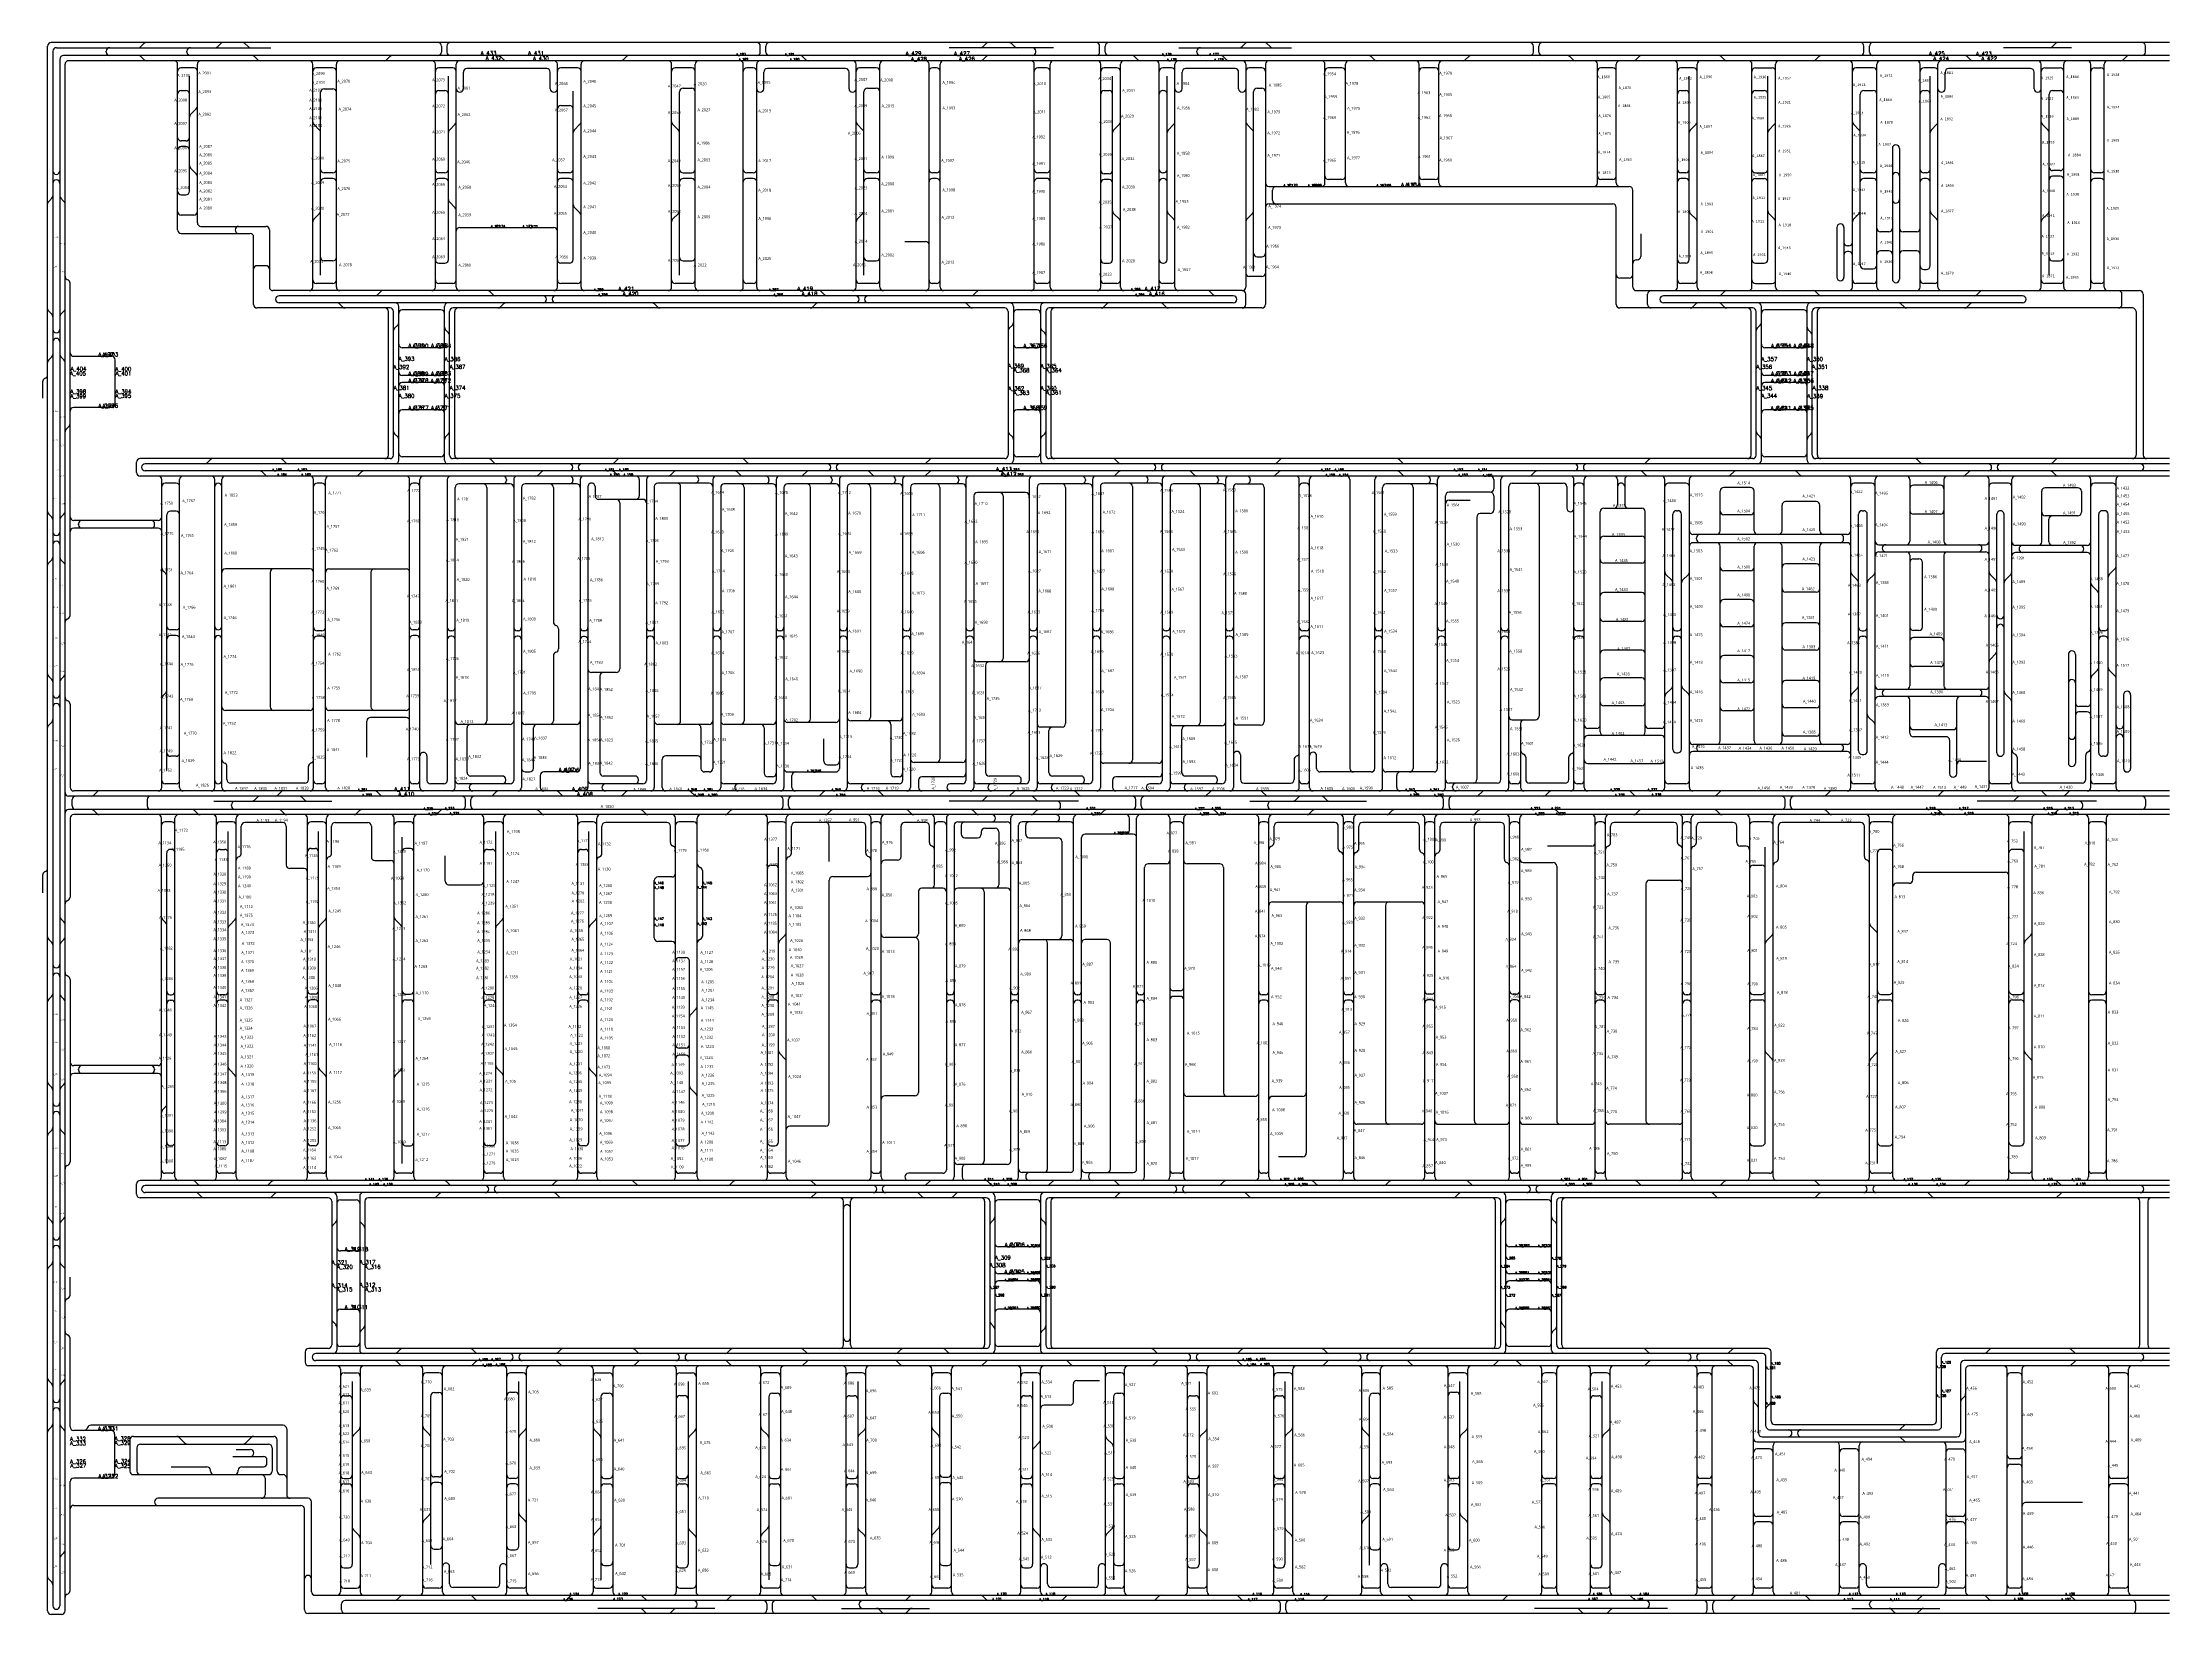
# Model space of a CAD drawing. Header units: millimetres. Extents: x 250 to 269971, y 125 to 199400.
import ezdxf
from ezdxf.enums import TextEntityAlignment as Align

# ---------------------------------------------------------------- set-up
doc = ezdxf.new("R2010")
doc.units = ezdxf.units.MM
doc.layers.add('_자동화_RJE_TEXT_STK(190519)', color=6, linetype='Continuous', lineweight=25)
for name, color, linetype in [('L2_AMHS_Rail Center(P2L 7F Lower)', 42, 'Continuous'), ('L2_AMHS_Rail Center(P2L 7F Reticle)', 151, 'Continuous'), ('L2_AMHS_Rail Center(P2L 7F Test Bed Lower)', 4, 'Continuous'), ('L3_SEMES_TL_RJE_TEXT', 7, 'Continuous'), ('RJE_TEXT_OB(190519)', 7, 'Continuous'), ('설비코드', 7, 'Continuous')]:
    doc.layers.add(name, color=color, linetype=linetype)
doc.styles.get("Standard").update_dxf_attribs({"font": 'arial.ttf'})
doc.styles.add('USER1', font='TXT.SHX')
doc.styles.add('돋움체', font='')
doc.styles.add('맑은고딕', font='malgun.ttf')
doc.styles.get('돋움체').set_extended_font_data('DotumChe')

msp = doc.modelspace()

# ---------------------------------------------------------------- linework, layer by layer
at = {"layer": 'L2_AMHS_Rail Center(P2L 7F Lower)'}
for p, q in [((900, 575, 0), (900, 198950, 0)), ((269957, 199400), (1350, 199400)), ((1550, 198300, 0), (1550, 1225, 0)), ((2000, 198750), (29192, 198750)), ((2450, 197300, 0), (2450, 1225, 0)), ((269957, 197750), (2900, 197750)), ((269957, 197100), (3550, 197100)), ((8317, 198200), (8317, 198300)), ((13109, 199268), (12724, 198882)), ((13109, 197232), (12724, 197618)), ((18569, 198200), (18569, 198300)), ((22859, 199268), (22475, 198882)), ((25924, 199268), (26310, 198882)), ((27509, 197232), (27125, 197618)), ((43925, 197232), (44309, 197618)), ((50828, 198950), (50828, 198200)), ((51528, 198950), (51528, 198200)), ((58709, 197232), (58325, 197618)), ((73910, 197232), (74295, 197618)), ((91275, 198200), (91275, 198950)), ((91975, 198200), (91975, 198950)), ((97008, 197232), (96623, 197618)), ((128463, 198750), (115223, 198750)), ((119910, 199268), (119524, 198882)), ((119525, 197232), (119909, 197618)), ((123125, 199268), (123509, 198882)), ((126197, 198200), (126197, 198300)), ((134307, 198200), (134307, 198950)), ((135007, 198200), (135007, 198950)), ((139109, 197232), (138724, 197618)), ((144361, 198750), (158627, 198750)), ((146626, 198200), (146626, 198300)), ((149974, 197618), (150360, 197232)), ((152759, 199268), (152375, 198882)), ((155524, 199268), (155910, 198882)), ((169109, 197232), (168724, 197618)), ((180718, 197232), (181103, 197618)), ((189305, 198200), (189305, 198950)), ((190005, 198200), (190005, 198950)), ((194297, 197232), (193912, 197618)), ((202324, 197232), (202709, 197618)), ((213509, 197232), (213124, 197618)), ((225124, 197232), (225509, 197618)), ((231220, 198200), (231220, 198950)), ((231920, 198200), (231920, 198950)), ((244709, 197232), (244324, 197618)), ((257561, 198750), (248937, 198750)), ((255510, 199268), (255124, 198882)), ((264509, 197618), (264125, 197232)), ((266917, 198200), (266917, 198950)), ((3100, 575, 0), (3100, 196650, 0)), ((17382, 175650), (17382, 196650)), ((19432, 196200), (17832, 196200)), ((18882, 180560), (18882, 195125)), ((19882, 176550), (19882, 196650)), ((34513, 168400), (34513, 196650)), ((37063, 196200), (34963, 196200)), ((37513, 168400), (37513, 196650)), ((50066, 168400), (50066, 196650)), ((52266, 196200), (50516, 196200)), ((51716, 171880), (51716, 195125)), ((52716, 168400), (52716, 196650)), ((53616, 193550), (53616, 195650)), ((64187, 196100), (54066, 196100)), ((64637, 193550), (64637, 195650)), ((65537, 168400), (65537, 196650)), ((68087, 196200), (65987, 196200)), ((68537, 168400), (68537, 196650)), ((80025, 168400), (80025, 196650)), ((82575, 196200), (80475, 196200)), ((83025, 168400), (83025, 196650)), ((89115, 168400), (89115, 196650)), ((90365, 196200), (89565, 196200)), ((90815, 168400), (90815, 196650)), ((91715, 193550), (91715, 195650)), ((102070, 196100), (92165, 196100)), ((102520, 193550), (102520, 195650)), ((103420, 168400), (103420, 196650)), ((105980, 196200), (103870, 196200)), ((106430, 168400), (106430, 196650)), ((112669, 168400), (112669, 196650)), ((113619, 196200), (113119, 196200)), ((114069, 168400), (114069, 196650)), ((126022, 168400), (126022, 196650)), ((127572, 196200), (126472, 196200)), ((128022, 168400), (128022, 196650)), ((134447, 168400), (134447, 196650)), ((136497, 196200), (134897, 196200)), ((135947, 171880), (135947, 195125)), ((136947, 168400), (136947, 196650)), ((141859, 168400), (141859, 196646)), ((143412, 196196), (142309, 196196)), ((142859, 171880), (142859, 195125)), ((143859, 168396), (143859, 196650)), ((144759, 193550), (144759, 195650)), ((151483, 196100, -9), (145209, 196100, -1460)), ((151933, 193550), (151933, 195649)), ((152833, 196650), (152833, 168399)), ((154883, 196200), (153283, 196200)), ((155333, 196650), (155333, 166200)), ((162877, 181600), (162877, 196650)), ((165027, 196200), (163327, 196200)), ((165477, 181600), (165477, 196650)), ((174820, 181598), (174820, 196648)), ((176870, 196198), (175270, 196198)), ((177320, 181598), (177320, 196650)), ((197426, 181600), (197426, 196650)), ((199376, 196200), (197876, 196200)), ((199826, 181600), (199826, 196650)), ((207577, 168400), (207577, 196650)), ((209627, 196200), (208027, 196200)), ((209077, 171880), (209077, 195126)), ((210077, 168400), (210077, 196650)), ((217027, 168400), (217027, 196650)), ((217477, 196200), (219577, 196200)), ((219027, 171880), (219027, 195125)), ((220027, 168400), (220027, 196650)), ((229764, 168400), (229764, 196650)), ((232414, 196200), (230214, 196200)), ((232864, 168400), (232864, 196650)), ((238366, 168400), (238366, 196650)), ((240166, 196200), (238816, 196200)), ((239616, 171080), (239616, 195125)), ((240616, 168400), (240616, 196650)), ((241516, 193550), (241516, 195650)), ((252359, 196100), (241966, 196100)), ((252809, 193550), (252809, 195650)), ((253709, 168400), (253709, 196650)), ((254159, 196200), (256109, 196200)), ((256559, 168400), (256559, 196650)), ((260006, 168400), (260006, 196650)), ((260456, 196200), (261256, 196200)), ((261706, 168400), (261706, 196650)), ((17832, 193310), (18432, 193310)), ((35513, 169925), (35513, 193090)), ((35963, 193540), (37063, 193540)), ((50516, 193310), (51266, 193310)), ((67537, 171880), (67537, 193225)), ((81025, 169925), (81025, 193170)), ((81475, 193620), (82575, 193620)), ((104420, 169925), (104420, 193170)), ((104870, 193620), (105980, 193620)), ((134897, 193310), (135502, 193310)), ((142309, 193310), (142409, 193310)), ((153833, 170424), (153833, 193169)), ((154283, 193619), (154883, 193619)), ((208027, 193310), (208627, 193310)), ((217477, 193310), (218577, 193310)), ((230764, 171180), (230764, 192860)), ((231214, 193310), (232414, 193310)), ((238816, 193310), (239166, 193310)), ((254709, 169925), (254709, 192860)), ((255159, 193310), (256109, 193310)), ((19750, 191000), (19014, 190264)), ((34645, 189044), (35381, 188308)), ((52584, 189040), (51848, 188304)), ((65987, 191410), (67087, 191410)), ((68405, 189040), (67669, 188304)), ((80157, 189044), (80893, 188308)), ((103552, 189044), (104288, 188308)), ((136815, 189040), (136079, 188304)), ((143728, 189040), (142991, 188304)), ((152964, 189048), (153701, 188312)), ((209945, 189040), (209209, 188304)), ((219895, 189040), (219159, 188304)), ((229896, 189044), (230632, 188308)), ((240484, 189040), (239748, 188304)), ((253841, 189044), (254577, 188308)), ((18432, 186925), (17832, 186925)), ((18432, 186225), (17832, 186225)), ((19014, 183475), (19750, 182739)), ((37063, 182175), (35962, 182175)), ((37063, 182875), (35963, 182875)), ((51266, 182875), (50516, 182875)), ((51266, 182175), (50516, 182175)), ((67087, 182875), (65987, 182875)), ((67087, 182175), (65987, 182175)), ((81475, 182875), (82575, 182875)), ((82576, 182175), (81475, 182175)), ((90365, 182875), (89565, 182875)), ((90365, 182175), (89565, 182175)), ((105980, 182875), (104870, 182875)), ((105981, 182175), (104870, 182175)), ((113619, 182875), (113119, 182875)), ((113619, 182175), (113119, 182175)), ((127572, 182883), (126472, 182883)), ((127572, 182183), (126472, 182183)), ((135502, 182045), (134896, 182045)), ((135502, 182745), (134897, 182745)), ((142410, 182875), (142309, 182875)), ((142409, 182175), (142309, 182175)), ((155785, 181150, -76), (201467, 181150, 1466)), ((165027, 182050), (163327, 182050)), ((176870, 182050), (175270, 182050)), ((199379, 182050), (197876, 182050)), ((208627, 182875), (208027, 182875)), ((208627, 182175), (208027, 182175)), ((217477, 182875), (218577, 182875)), ((217477, 182175), (218577, 182175)), ((232414, 182875), (231214, 182875)), ((232414, 182175), (231214, 182175)), ((239166, 182175), (238815, 182175)), ((239166, 182875), (238816, 182875)), ((256109, 183165), (255159, 183165)), ((256109, 182465), (255159, 182465)), ((261256, 182875), (260455, 182875)), ((261256, 182175), (260456, 182175)), ((1032, 179268, 0), (1418, 179653, 0)), ((2968, 179268, 0), (2582, 179653, 0)), ((17832, 180110), (18432, 180110)), ((51848, 179192), (52584, 178455)), ((67669, 178542), (68405, 177805)), ((155783, 178950), (199367, 178950)), ((156233, 179400), (156233, 180700)), ((199817, 166200), (199817, 178500)), ((201917, 168400, 1470), (201917, 180700, 1470)), ((19432, 177530), (17832, 177530)), ((20332, 176100), (28567, 176100)), ((29017, 175650), (29017, 168400)), ((35381, 177738), (34645, 177002)), ((53166, 175950), (65087, 175950)), ((80893, 177738), (80157, 177002)), ((104288, 177738), (103552, 177002)), ((136079, 177742), (136815, 177005)), ((142991, 177742), (143728, 177005)), ((153701, 177738), (152964, 177001)), ((209209, 177742, -1223), (209945, 177005, -1223)), ((219159, 177742), (219895, 177005)), ((230632, 177738), (229896, 177002)), ((239748, 177742), (240484, 177005)), ((254577, 177738), (253841, 177002)), ((17832, 175200), (26567, 175200)), ((27017, 166200), (27017, 174750)), ((109617, 174188), (112219, 174188)), ((202917, 175157, 1470), (202917, 172292, 1470)), ((28567, 171114), (27467, 171114)), ((37063, 171740), (35963, 171740)), ((50516, 171430), (51266, 171430)), ((67087, 171430), (65987, 171430)), ((81475, 171740), (82575, 171740)), ((104870, 171740), (105980, 171740)), ((134897, 171430), (135502, 171430)), ((142309, 171430), (142409, 171430)), ((154283, 172239), (154883, 172239)), ((202367, 171842, 1470), (202467, 171842, 1470)), ((208627, 171430), (208027, 171430)), ((217477, 171430), (218577, 171430)), ((231214, 170730), (232414, 170730)), ((238816, 170630), (239166, 170630)), ((255159, 171740), (256109, 171740)), ((3360, 169363, 0), (3490, 169302, 0)), ((3750, 126777, 0), (3750, 168895, 0)), ((152383, 167950), (29467, 167950)), ((151256, 167300), (30248, 167300)), ((37063, 168850), (34963, 168850)), ((42725, 167432), (43109, 167818)), ((52266, 168850), (50516, 168850)), ((57396, 167432), (57011, 167818)), ((68087, 168850), (65986, 168850)), ((75125, 167432), (75509, 167818)), ((82575, 168850), (80475, 168850)), ((90365, 168850), (89565, 168850)), ((99433, 167432), (99048, 167818)), ((105980, 168850), (103870, 168850)), ((113619, 168850), (113119, 168850)), ((118324, 167432), (118709, 167818)), ((127572, 168850), (126472, 168850)), ((136502, 168846, -1223), (134896, 168846, -1223)), ((143409, 168846), (142309, 168846)), ((148709, 167432), (148325, 167818)), ((152832, 166200), (152832, 167500)), ((154889, 169729), (153283, 169729)), ((201467, 169530, 1984), (200267, 169530, 1183)), ((202367, 167950), (266178, 167950)), ((203797, 166200, 1470), (203797, 167500, 1470)), ((251328, 167300), (205801, 167300)), ((209627, 168850), (208027, 168850)), ((213124, 167432), (213509, 167818)), ((217477, 168850), (219577, 168850)), ((225509, 167432), (225125, 167818)), ((232414, 168850), (230214, 168850)), ((240166, 168850), (238816, 168850)), ((245525, 167430), (245909, 167816)), ((256109, 168850), (254159, 168850)), ((261256, 168850), (260456, 168850)), ((263948, 166200), (263948, 167500)), ((266628, 167500, -10), (266628, 147100)), ((1032, 165336, 0), (1418, 164950, 0)), ((2968, 165336, 0), (2582, 164950, 0)), ((44317, 165750), (27467, 165750)), ((151256, 166400), (30248, 166400)), ((38309, 165882), (37925, 166268)), ((44117, 147100), (44117, 165300)), ((44767, 147100), (44767, 165300)), ((45417, 146450), (45417, 165950)), ((50767, 165500), (45867, 165500)), ((51217, 146450), (51217, 165950)), ((51867, 147100), (51867, 165300)), ((122267, 165750), (52317, 165750)), ((52517, 147100), (52517, 165300)), ((58325, 165882), (58709, 166268)), ((78235, 165882), (77850, 166268)), ((97925, 165882), (98309, 166268)), ((117849, 165882), (117464, 166268)), ((122717, 165300), (122717, 147100)), ((123367, 165950), (123367, 146450)), ((126367, 165500), (123817, 165500)), ((126817, 165950), (126817, 146450)), ((127467, 165300), (127467, 147100)), ((154883, 165750), (127917, 165750)), ((128117, 165300), (128117, 147100)), ((134818, 165882), (135203, 166268)), ((142709, 165882), (142325, 166268)), ((217117, 165750), (200267, 165750)), ((251328, 166400), (205801, 166400)), ((209525, 165882), (209909, 166268)), ((213509, 165882), (213125, 166268)), ((216917, 147100), (216917, 165300)), ((217567, 147100), (217567, 165300)), ((218217, 146450), (218217, 165950)), ((223567, 165500), (218667, 165500)), ((224017, 146450), (224017, 165950)), ((224667, 147100), (224667, 165300)), ((265278, 165750), (225117, 165750)), ((225317, 147100), (225317, 165300)), ((236309, 165882), (235925, 166268)), ((244303, 165882), (244688, 166268)), ((265728, 165300), (265728, 147100)), ((45285, 163592), (44899, 163208)), ((51349, 162992), (51735, 162608)), ((123235, 163592), (122849, 163208)), ((126949, 162992), (127335, 162608)), ((218085, 163592), (217699, 163208)), ((224149, 162992), (224535, 162608)), ((1032, 159167, 0), (1418, 159552, 0)), ((2968, 159171, 0), (2582, 159557, 0)), ((4200, 159623, 0), (9022, 159623, 0)), ((9472, 153571, 0), (9472, 159173, 0)), ((50767, 160717), (45867, 160717)), ((126367, 160717), (123817, 160717)), ((223567, 160717), (218667, 160717)), ((640, 156862, 0), (510, 156802, 0)), ((50767, 157200), (45867, 157200)), ((223567, 157200), (218667, 157200)), ((250, 156393, 0), (250, 154329, 0)), ((50767, 156300), (45867, 156300)), ((223567, 156300), (218667, 156300)), ((9022, 153121, 0), (4200, 153121, 0)), ((50767, 152833), (45867, 152833)), ((126367, 152833), (123817, 152833)), ((223567, 152833), (218667, 152833)), ((3618, 150771, 0), (3232, 150386, 0)), ((44899, 149792), (45285, 149408)), ((51735, 149792), (51349, 149408)), ((122849, 149792), (123235, 149408)), ((127335, 149792), (126949, 149408)), ((217699, 149792), (218085, 149408)), ((224535, 149792), (224149, 149408)), ((12167, 144900), (12167, 146200)), ((44317, 146650), (12617, 146650)), ((269957, 146000), (13267, 146000)), ((21509, 146518), (21124, 146132)), ((30705, 146518), (31090, 146132)), ((50767, 146900), (45867, 146900)), ((122267, 146650), (52317, 146650)), ((57125, 146518), (57509, 146132)), ((73109, 146518), (72724, 146132)), ((89267, 146518), (89652, 146132)), ((112709, 146518), (112325, 146132)), ((126367, 146900), (123817, 146900)), ((217117, 146650), (127917, 146650)), ((136325, 146518), (136710, 146132)), ((157140, 146518), (156755, 146132)), ((172325, 146518), (172709, 146132)), ((203922, 146518), (203537, 146132)), ((223567, 146900), (218667, 146900)), ((269957, 146650), (225117, 146650)), ((238003, 146518), (238388, 146132)), ((255509, 146518), (255124, 146132)), ((269957, 144450), (12617, 144450)), ((269957, 145100), (13267, 145100)), ((15367, 104968), (15367, 144000)), ((17187, 143550), (15817, 143550)), ((17637, 104968), (17637, 144000)), ((22086, 104968), (22086, 144000)), ((22986, 104968), (22986, 144000)), ((28479, 144582), (28095, 144968)), ((34623, 104968), (34623, 144000)), ((35673, 143550), (35073, 143550)), ((36123, 104968), (36123, 144000)), ((40324, 144582), (40709, 144968)), ((46803, 104968), (46803, 144000)), ((47653, 143550), (47253, 143550)), ((48103, 104968), (48103, 144000)), ((51583, 144000), (51583, 105868)), ((52583, 104968), (52583, 143000)), ((59549, 143450), (53033, 143450)), ((56583, 143000, 232), (56583, 113418, 232)), ((59099, 144000), (59099, 143900)), ((59999, 144000), (59999, 105868)), ((60999, 143000), (60999, 104968)), ((67965, 143450), (61449, 143450)), ((63124, 144582), (63509, 144968)), ((65026, 143000, -1664), (65026, 125944, -1664)), ((67515, 144000), (67515, 143900)), ((68415, 144000), (68415, 107380)), ((69415, 143100), (69415, 104968)), ((70315, 143100), (70315, 141938)), ((73110, 144582), (72725, 144968)), ((75931, 144000), (75931, 141938)), ((76831, 144000), (76831, 105868)), ((77831, 143100), (77831, 104968)), ((84797, 143550), (78281, 143550)), ((79914, 144582), (80299, 144968)), ((81167, 113418), (81167, 143100)), ((85247, 144000), (85247, 107380)), ((86247, 143000), (86247, 104968)), ((92822, 143450), (86697, 143450)), ((88710, 144582), (88325, 144968)), ((89212, 143000), (89212, 113418)), ((92372, 144000), (92372, 143900)), ((93272, 144000), (93272, 105868)), ((94272, 143000), (94272, 104968)), ((100847, 143450), (94722, 143450)), ((96724, 144582), (97109, 144968)), ((97634, 113668, -14596), (97634, 143000, -14596)), ((100397, 144000), (100397, 143900)), ((101297, 144000), (101297, 107380)), ((102297, 143000), (102297, 104968)), ((108870, 143450), (102747, 143450)), ((105509, 144582), (105125, 144968)), ((105240, 143000), (105240, 113868)), ((108420, 144000), (108420, 143900)), ((109320, 144000), (109320, 105868)), ((110320, 143000), (110320, 104968)), ((116895, 143450), (110770, 143450)), ((112324, 144582), (112709, 144968)), ((114044, 143000, -84591), (114044, 108568, -84591)), ((116445, 144000), (116445, 143900)), ((117345, 144000), (117345, 105867)), ((122309, 144582), (121925, 144968)), ((125369, 144000), (125369, 105868)), ((126369, 143000), (126369, 104968)), ((132944, 143450), (126819, 143450)), ((129981, 143000, -127926), (129981, 113068, -127926)), ((132494, 144000), (132494, 143900)), ((133394, 144000), (133394, 105868)), ((134394, 143100), (134394, 104968)), ((141788, 143550), (134844, 143550)), ((136325, 144582), (136709, 144968)), ((138466, 143100, -235468), (138466, 108478, -235468)), ((142238, 144000), (142238, 105868)), ((143238, 143000), (143238, 104968)), ((149813, 143450), (143688, 143450)), ((146310, 144582), (145925, 144968)), ((147039, 143000, -200658), (147039, 113218, -200658)), ((149363, 144000), (149363, 143900)), ((150263, 144000), (150263, 105868)), ((151263, 143000), (151263, 104968)), ((151713, 143450), (154830, 143450)), ((153411, 144000, -200956), (153411, 143900, -200956)), ((155171, 143000, -200956), (155171, 113318, -200956)), ((156624, 144582), (157009, 144968)), ((159623, 104968), (159623, 144003)), ((160473, 143550), (160073, 143550)), ((160923, 104968), (160923, 144003)), ((166043, 144000, -244891), (166043, 107380, -244891)), ((169193, 107380), (169193, 144000)), ((170193, 104968), (170193, 143000)), ((176708, 143450), (170643, 143450)), ((172710, 144582), (172325, 144968)), ((174047, 143000), (174047, 107380)), ((176258, 143900), (176258, 144000)), ((177158, 107380), (177158, 144000)), ((184282, 144000), (184282, 142838)), ((185182, 105968), (185182, 144000)), ((186182, 104968), (186182, 143100)), ((186632, 143550), (193102, 143550)), ((189125, 144582), (189509, 144968)), ((190023, 143100, -164372), (190023, 113992, -164372)), ((193552, 143100), (193552, 140373)), ((194452, 104968), (194452, 144000)), ((195302, 143550), (194902, 143550)), ((195752, 104968), (195752, 144000)), ((203533, 144582), (203148, 144968)), ((205990, 104968), (205990, 144000)), ((208640, 143550), (206440, 143550)), ((209090, 104968), (209090, 144000)), ((214324, 144582), (214709, 144968)), ((223109, 144582), (222725, 144968)), ((229551, 104968), (229551, 144000)), ((232201, 143550), (230001, 143550)), ((232651, 104968), (232651, 144000)), ((244125, 144582), (244509, 144968)), ((247092, 104968), (247092, 144000)), ((249542, 143550), (247542, 143550)), ((249992, 104968), (249992, 144000)), ((255510, 144582), (255125, 144968)), ((259996, 104968), (259996, 144000)), ((262746, 143550), (260446, 143550)), ((263196, 104968), (263196, 144000)), ((76381, 141488), (70765, 141488)), ((73449, 141038, -2626), (73449, 119990, -2626)), ((118345, 141916), (118345, 104968)), ((124919, 142366), (118795, 142366)), ((122054, 141916, -96305), (122054, 121334, -96305)), ((178158, 104968), (178158, 141938)), ((183833, 142388), (178608, 142388)), ((178608, 141388), (181302, 141388)), ((184282, 141938), (184282, 140138)), ((1032, 139630, 0), (1418, 139245, 0)), ((2968, 139630, 0), (2582, 139245, 0)), ((14917, 138825), (4200, 138825)), ((14917, 137825), (4200, 137825)), ((4797, 138375), (4797, 138275)), ((4798, 138275), (4798, 138375)), ((14467, 138275), (14467, 138375)), ((16017, 107103), (16017, 139533)), ((17187, 139983), (16467, 139983)), ((182126, 139238, -313993), (182126, 105968, -313993)), ((183832, 139688), (182576, 139688)), ((206990, 109796), (206990, 139600)), ((207440, 140050), (207640, 140050)), ((208090, 109796), (208090, 139600)), ((230551, 109596), (230551, 139600)), ((231001, 140050), (231201, 140050)), ((231651, 109596), (231651, 139600)), ((248092, 109368), (248092, 139600)), ((248992, 109368), (248992, 139600)), ((260996, 109368), (260996, 139600)), ((261746, 140050), (261446, 140050)), ((262196, 109368), (262196, 139600)), ((1032, 133457, 0), (1418, 133842, 0)), ((2968, 133457, 0), (2582, 133842, 0)), ((15885, 132096), (15500, 132481)), ((34173, 132683, 8686), (23436, 132683, 8686)), ((29116, 132233, 4343), (29116, 115190, 4343)), ((36573, 132683, 8686), (46353, 132683, 8686)), ((41902, 132233, 4343), (41902, 115190, 4343)), ((263064, 132700), (262328, 131963)), ((206121, 131968), (206858, 131232)), ((208958, 131968), (208221, 131232)), ((229683, 131968), (230419, 131232)), ((232519, 131968), (231783, 131232)), ((247224, 131968), (247961, 131232)), ((249861, 131968), (249124, 131232)), ((260128, 130567), (260864, 129831)), ((3360, 126308, 0), (3490, 126369, 0)), ((17187, 124934), (16467, 124934)), ((17187, 124234), (16467, 124234)), ((35673, 124834), (35073, 124834)), ((35673, 124134), (35073, 124134)), ((47653, 124934), (47253, 124934)), ((47653, 124234), (47253, 124234)), ((52133, 124834), (52033, 124834)), ((52133, 124134), (52033, 124134)), ((60549, 124834), (60449, 124834)), ((60549, 124134), (60449, 124134)), ((65676, 125079, -1664), (65676, 122533, -1664)), ((68965, 124814), (68865, 124814)), ((68965, 124114), (68865, 124114)), ((77381, 124834), (77281, 124834)), ((77381, 124134), (77281, 124134)), ((85797, 124834), (85697, 124834)), ((85797, 124134), (85697, 124134)), ((93822, 124834), (93722, 124834)), ((93822, 124134), (93722, 124134)), ((101847, 124834), (101747, 124834)), ((101847, 124134), (101747, 124134)), ((109870, 124834), (109770, 124834)), ((109870, 124134), (109770, 124134)), ((117895, 124834), (117795, 124834)), ((117895, 124134), (117795, 124134)), ((125919, 124834), (125819, 124834)), ((125919, 124134), (125819, 124134)), ((133944, 124834), (133844, 124834)), ((133944, 124134), (133844, 124134)), ((142788, 124834), (142688, 124834)), ((142788, 124134), (142688, 124134)), ((150813, 124834), (150713, 124834)), ((150813, 124134), (150713, 124134)), ((160473, 124837), (160073, 124837)), ((160473, 124137), (160073, 124137)), ((169743, 124834), (169643, 124834)), ((169743, 124134), (169643, 124134)), ((177708, 124834), (177608, 124834)), ((177708, 124134), (177608, 124134)), ((185732, 124834), (185632, 124834)), ((185732, 124134), (185632, 124134)), ((195302, 124834), (194902, 124834)), ((195302, 124134), (194902, 124134)), ((207440, 124834), (207640, 124834)), ((207440, 124134), (207640, 124134)), ((231001, 124834), (231201, 124834)), ((231001, 124134), (231201, 124134)), ((261746, 124834), (261446, 124834)), ((261746, 124134), (261446, 124134)), ((65026, 121668, -1664), (65026, 113416, -1664)), ((247224, 121202), (247961, 121938)), ((1032, 119040, 0), (1418, 118655, 0)), ((2968, 119040, 0), (2582, 118655, 0)), ((72999, 119540), (69865, 119540)), ((70915, 119090), (70915, 106868)), ((124919, 120884), (118795, 120884)), ((119845, 120434), (119845, 106868)), ((260128, 119101), (260864, 119837)), ((263064, 119101), (262328, 119837)), ((3360, 116006, 0), (3490, 115945, 0)), ((15885, 116977), (15500, 116592)), ((206121, 116832), (206858, 117568)), ((208958, 116832), (208221, 117568)), ((229683, 116832), (230419, 117568)), ((249861, 116109), (249124, 116845)), ((3750, 115537, 0), (3750, 104968, 0)), ((34173, 114740), (23436, 114740)), ((46353, 114740), (36573, 114740)), ((41385, 108809, 8686), (41385, 113390)), ((46353, 113840), (41835, 113840)), ((108870, 113418), (102747, 113418)), ((186632, 113542), (189573, 113542)), ((232519, 113198), (231783, 113935)), ((1032, 112874, 0), (1418, 113259, 0)), ((59549, 112968), (53033, 112968)), ((54083, 106868), (54083, 112518)), ((67965, 112968), (61449, 112968)), ((62499, 107390), (62499, 112518)), ((84797, 112968), (78281, 112968)), ((83747, 112518), (83747, 107380)), ((92822, 112968), (86697, 112968)), ((91772, 112518), (91772, 106768)), ((100847, 113218), (94722, 113218)), ((99347, 108280), (99348, 111118)), ((107820, 112968), (107820, 106768)), ((129531, 112618), (126819, 112618)), ((127869, 106868), (127869, 112168)), ((149813, 112768), (143688, 112768)), ((144738, 106868), (144738, 112318)), ((154721, 112868), (151713, 112868)), ((187682, 113092), (187682, 104968)), ((17187, 108918), (16467, 108918)), ((23246, 108087), (23376, 108026)), ((34363, 108087), (34233, 108026)), ((49003, 108968), (49003, 105868)), ((78831, 104968), (78831, 108530)), ((83297, 108980), (79281, 108980)), ((116895, 108118), (110770, 108118)), ((141788, 108028), (134844, 108028)), ((152163, 109089), (152163, 105968)), ((158973, 108518), (158973, 105968)), ((159363, 108987), (159233, 108926)), ((161823, 107380), (161823, 108988)), ((187942, 109265), (188073, 109204)), ((188332, 108796), (188332, 105968)), ((193802, 105968), (193802, 108796)), ((194192, 109265), (194061, 109204)), ((196202, 107997, -1258), (205540, 107997, -1258)), ((207440, 109346), (207640, 109346)), ((231001, 109146), (231201, 109146)), ((250252, 109265), (250383, 109204)), ((250642, 108796), (250642, 105968)), ((259346, 105968), (259346, 109046)), ((259736, 109515), (259606, 109454)), ((261746, 108918), (261446, 108918)), ((17187, 105418), (15817, 105418)), ((23636, 105968), (23636, 107618)), ((33523, 105518), (24086, 105518)), ((33973, 105968), (33973, 107618)), ((35673, 105418), (35073, 105418)), ((47653, 105418), (47253, 105418)), ((51133, 105418), (49453, 105418)), ((59549, 105418), (53033, 105418)), ((58549, 106418), (54533, 106418)), ((58999, 105868), (58999, 105968)), ((61449, 106940), (62049, 106940)), ((63365, 106480), (63365, 104968)), ((67965, 106930), (63815, 106930)), ((76381, 105418), (69865, 105418)), ((75381, 106418), (71365, 106418)), ((75831, 105868), (75831, 105968)), ((84797, 106930), (84197, 106930)), ((92822, 105418), (86697, 105418)), ((92822, 106318), (92222, 106318)), ((94722, 106930), (100847, 106930)), ((95272, 104968), (95272, 106480)), ((99797, 107830), (100847, 107830)), ((108870, 105418), (102747, 105418)), ((108870, 106318), (108270, 106318)), ((111320, 105868), (111320, 104968)), ((116895, 106318), (111770, 106318)), ((116895, 105418), (115365, 105418)), ((124919, 105418), (118795, 105418)), ((123919, 106418), (120295, 106418)), ((124369, 105868), (124369, 105968)), ((132944, 105418), (126819, 105418)), ((131944, 106418), (128319, 106418)), ((132394, 105868), (132394, 105968)), ((135924, 105868), (135924, 104968)), ((141788, 106318), (136374, 106318)), ((141788, 105418), (140658, 105418)), ((149813, 105418), (143688, 105418)), ((148813, 106418), (145189, 106418)), ((149263, 105868), (149263, 105968)), ((152613, 105518), (158523, 105518)), ((160473, 105421), (160073, 105421)), ((168743, 106930), (162273, 106930)), ((176708, 106930), (170643, 106930)), ((171973, 104968), (171973, 106480)), ((184732, 105518), (178608, 105518)), ((187232, 105418), (186632, 105418)), ((193352, 105518), (188782, 105518)), ((195302, 105418), (194902, 105418)), ((208640, 105418), (206440, 105418)), ((232201, 105418), (230001, 105418)), ((249542, 105418), (247542, 105418)), ((258896, 105518), (251092, 105518)), ((262746, 105418), (260446, 105418)), ((269971, 103868), (3550, 103868)), ((4000, 102618, 0), (4000, 103418, 0)), ((269957, 104518), (4200, 104518)), ((7133, 104386), (6748, 104000)), ((13517, 103418), (13517, 102618)), ((21961, 103218), (36924, 103218)), ((24226, 102618), (24226, 102768)), ((27509, 103736), (27124, 103350)), ((30469, 104386), (30084, 104000)), ((33124, 103736), (33510, 103350)), ((42725, 104386), (43110, 104000)), ((53870, 102618), (53870, 103418)), ((54570, 102618), (54570, 103418)), ((57749, 104386), (57364, 104000)), ((65715, 104386), (66099, 104000)), ((74179, 104386), (73795, 104000)), ((82525, 104386), (82909, 104000)), ((94153, 102618), (94153, 103418)), ((94853, 102618), (94853, 103418)), ((99260, 104386), (98875, 104000)), ((106427, 104386), (106812, 104000)), ((131624, 103218), (115206, 103218)), ((119910, 103736), (119524, 103350)), ((123359, 104386), (122975, 104000)), ((125925, 103736), (126309, 103350)), ((129358, 102618), (129358, 102768)), ((131325, 104386), (131709, 104000)), ((138887, 102618), (138887, 103418)), ((139587, 102618), (139587, 103418)), ((148259, 104386), (147875, 104000)), ((153361, 103218), (168144, 103218)), ((154975, 104386), (155360, 104000)), ((155626, 102618), (155626, 102768)), ((159509, 103736), (159124, 103350)), ((162724, 103736), (163110, 103350)), ((174343, 104386), (174728, 104000)), ((177913, 102618), (177913, 103418)), ((178613, 102618), (178613, 103418)), ((179058, 104968, 187995), (179058, 105068, 187995)), ((182752, 104386), (182367, 104000)), ((191285, 104386), (190901, 104000)), ((201725, 104386), (202109, 104000)), ((212909, 104386), (212524, 104000)), ((221220, 102618), (221220, 103418)), ((221920, 102618), (221920, 103418)), ((226801, 104386), (226416, 104000)), ((241109, 104386), (240725, 104000)), ((260701, 103218), (245573, 103218)), ((250710, 103736), (250324, 103350)), ((253925, 104386), (254309, 104000)), ((257109, 104386), (256724, 104000)), ((258966, 102618), (258966, 102768)), ((266917, 103418), (266917, 102618)), ((269957, 102168), (3550, 102168)), ((3750, 101068, 0), (3750, 91076, 0)), ((269957, 101518), (4200, 101518)), ((7133, 101650), (6749, 102036)), ((15344, 55600), (15344, 101068)), ((16594, 100618), (15794, 100618)), ((17044, 55600), (17044, 101068)), ((19909, 101650), (19525, 102036)), ((22307, 55600), (22307, 101068)), ((24357, 100618), (22757, 100618)), ((24807, 55600), (24807, 101068)), ((25457, 96622), (25457, 100068)), ((30699, 100518), (25907, 100518)), ((30910, 101650), (30525, 102036)), ((31149, 100068), (31149, 95133)), ((33857, 55600), (33857, 101068)), ((35807, 100618), (34307, 100618)), ((36257, 55600), (36257, 101068)), ((36907, 96622), (36907, 100068)), ((37357, 100518), (41499, 100518)), ((40078, 101650), (40463, 102036)), ((41949, 100068), (41949, 96155)), ((44842, 55600), (44842, 101068)), ((46892, 100618), (45292, 100618)), ((47342, 55600), (47342, 101068)), ((50325, 101650), (50709, 102036)), ((56215, 55600), (56215, 101068)), ((58265, 100618), (56665, 100618)), ((58715, 55600), (58715, 101068)), ((63509, 101650), (63125, 102036)), ((68136, 55600), (68136, 101068)), ((70086, 100618), (68586, 100618)), ((70536, 55600), (70536, 101068)), ((71186, 96611), (71186, 100068)), ((79422, 100518), (71636, 100518)), ((76710, 101650), (76325, 102036)), ((79872, 97968), (79872, 100068)), ((80522, 55600), (80522, 101068)), ((82822, 100618), (80972, 100618)), ((83272, 55600), (83272, 101068)), ((87125, 101650), (87509, 102036)), ((92170, 55600), (92170, 101068)), ((94120, 100618), (92620, 100618)), ((94570, 55600), (94570, 101068)), ((95220, 96622), (95220, 100068)), ((104206, 100518), (95670, 100518)), ((99842, 101650), (100227, 102036)), ((100008, 95598), (100008, 100068)), ((104656, 96622, 5259), (104656, 100068, 5259)), ((105306, 101068), (105306, 55600)), ((106155, 100618, 5259), (105756, 100618, 5259)), ((106606, 55600, 5259), (106606, 101068, 5259)), ((109117, 96196, -1592), (109117, 100068)), ((112264, 100518), (109567, 100518)), ((110407, 101650), (110022, 102036)), ((112714, 97968), (112714, 100068)), ((113364, 92640), (113364, 101068)), ((114414, 100618), (113814, 100618)), ((114864, 101068), (114864, 56500)), ((115864, 100168), (115864, 55600)), ((116314, 100618), (122574, 100618)), ((116764, 100168), (116764, 99038)), ((118635, 101650), (118251, 102036)), ((123024, 57612), (123024, 101068)), ((124024, 55600), (124024, 100168)), ((130557, 100618), (124474, 100618)), ((124924, 99038), (124924, 100168)), ((125924, 101650), (126309, 102036)), ((131007, 56600), (131007, 101068)), ((134501, 101650), (134885, 102036)), ((138099, 99506), (138099, 101068)), ((138999, 56600), (138999, 101068)), ((143217, 101068), (143217, 55600)), ((144516, 100618), (143667, 100618)), ((144966, 55600), (144966, 101068)), ((149310, 101650), (148925, 102036)), ((154474, 55600), (154474, 101068)), ((155324, 100618), (154924, 100618)), ((155774, 55600), (155774, 101068)), ((156424, 97968), (156424, 100068)), ((164120, 100518), (156874, 100518)), ((160924, 101650), (161309, 102036)), ((164570, 97203), (164570, 100068)), ((165220, 55600), (165220, 101068)), ((166070, 100618), (165670, 100618)), ((166520, 55600), (166520, 101068)), ((167170, 97203), (167170, 100068)), ((174426, 100518), (167620, 100518)), ((171025, 101650), (171410, 102036)), ((174876, 97092), (174876, 100068)), ((175526, 55600), (175526, 101068)), ((176376, 100618), (175976, 100618)), ((176826, 55600), (176826, 101068)), ((177476, 97092), (177476, 100068)), ((185182, 100518), (177926, 100518)), ((181822, 62713, 8826), (181822, 100068, 8826)), ((181924, 101650), (182309, 102036)), ((185632, 95877), (185632, 100068)), ((186282, 55600), (186282, 101068)), ((187132, 100618), (186732, 100618)), ((187582, 55600), (187582, 101068)), ((192610, 101650), (192225, 102036)), ((197152, 55600), (197152, 101068)), ((198002, 100618), (197602, 100618)), ((198452, 55600), (198452, 101068)), ((199102, 97968), (199102, 100068)), ((207134, 100518), (199552, 100518)), ((202325, 101650), (202709, 102036)), ((207584, 97998), (207584, 100068)), ((208234, 55600), (208234, 101068)), ((208884, 100618), (208684, 100618)), ((209334, 55600), (209334, 101068)), ((209984, 97968), (209984, 100068)), ((214651, 100518), (210434, 100518)), ((212910, 101650), (212525, 102036)), ((215101, 97968), (215101, 100068)), ((216721, 101068), (216721, 55600)), ((219271, 100618), (217171, 100618)), ((219721, 55600), (219721, 101068)), ((220371, 95962), (220371, 100068)), ((230830, 100518), (220821, 100518)), ((226801, 101650), (226416, 102036)), ((231280, 96211, 512), (231280, 100068, 512)), ((231930, 55600, 512), (231930, 101068, 512)), ((234460, 100618, 512), (232380, 100618, 512)), ((234910, 55600, 512), (234910, 101068, 512)), ((241109, 101650), (240725, 102036)), ((249622, 55600), (249622, 101068)), ((252092, 100618), (250072, 100618)), ((252542, 55600), (252542, 101068)), ((255376, 101650), (255761, 102036)), ((259694, 101068), (259694, 55600)), ((261492, 100618), (260144, 100618)), ((261942, 101068), (261942, 55600)), ((16594, 97118), (16444, 97118)), ((22757, 97118), (23357, 97118)), ((23807, 60000), (23807, 99384)), ((34307, 97248), (34807, 97248)), ((35257, 60000), (35257, 99384)), ((45842, 57284), (45842, 98684)), ((46892, 97238), (46292, 97238)), ((56665, 97118), (57265, 97118)), ((57715, 60000), (57715, 99384)), ((68586, 97118), (69086, 97118)), ((69536, 60000), (69536, 99384)), ((80262, 97499), (80132, 97560)), ((93570, 60000), (93570, 97383)), ((113104, 97499), (112974, 97560)), ((117214, 98588), (118835, 98588)), ((119285, 99338), (119285, 99038)), ((119735, 99788), (121074, 99788)), ((121524, 99338), (121524, 92640)), ((125374, 98588), (129057, 98588)), ((129507, 98138), (129507, 86135)), ((132007, 55600), (132007, 98606)), ((138549, 99056), (132457, 99056)), ((156034, 97499), (156165, 97560)), ((196702, 97518), (191100, 97518)), ((198712, 97499), (198842, 97560)), ((207974, 97529), (207844, 97590)), ((209594, 97499), (209724, 97560)), ((216271, 97518), (215551, 97518)), ((218721, 60000), (218721, 97383)), ((234460, 97118, 512), (233380, 97118, 512)), ((251092, 97118), (250072, 97118)), ((251542, 60000), (251542, 99383)), ((15994, 57284), (15994, 96668)), ((25067, 96154), (25197, 96215)), ((33407, 94683), (31599, 94683)), ((36517, 96154), (36647, 96215)), ((42399, 95705), (44392, 95705)), ((51302, 93089), (51302, 96306)), ((70796, 96142), (70926, 96203)), ((83532, 94886), (83662, 94826)), ((83922, 94418), (83922, 86130)), ((92620, 95118), (93120, 95118)), ((94830, 96154), (94961, 96215)), ((105046, 96154, 5259), (104916, 96215, 5259)), ((108667, 95746, 2027), (107056, 95746, 2027)), ((139999, 55600), (139999, 94822)), ((142767, 95272), (140449, 95272)), ((149551, 95272), (145416, 95272)), ((150001, 94822), (150001, 66255)), ((164961, 96734), (164830, 96795)), ((166780, 96734), (166911, 96795)), ((175266, 96624), (175136, 96684)), ((177086, 96624), (177216, 96684)), ((186022, 95409), (185892, 95470)), ((188032, 95439), (191815, 95439)), ((192265, 94989), (192265, 62713)), ((217171, 95118), (218271, 95118)), ((219980, 95493), (220111, 95554)), ((231670, 95743, 512), (231540, 95804, 512)), ((232930, 57285, 512), (232930, 96668, 512)), ((250, 93855, 0), (250, 91591, 0)), ((640, 94325, 0), (510, 94264, 0)), ((51752, 92639), (55765, 92639)), ((77831, 85900), (77831, 93164)), ((80072, 93614), (78281, 93614)), ((100008, 62483, 3229), (100008, 93221)), ((100458, 93671), (104856, 93671)), ((111314, 91740, 3241), (111314, 86410, 3395)), ((114414, 92190), (111764, 92190)), ((122574, 92190), (116314, 92190)), ((119650, 91740, 1146), (119650, 57612, 1146)), ((203589, 92756, 4503), (203589, 62713, 4503)), ((204039, 93206), (207784, 93206)), ((236962, 92817), (235360, 92817)), ((237412, 93267), (237412, 93766)), ((237862, 94216), (249172, 94216)), ((3360, 90607, 0), (3490, 90668, 0)), ((156224, 90459), (164770, 90459)), ((160513, 90009), (160513, 58594)), ((166970, 90459, -22), (175076, 90459)), ((170562, 90009), (170562, 62713)), ((2968, 87914, 0), (2582, 88300, 0)), ((15476, 88210), (15862, 87825)), ((23939, 87474), (24675, 88211)), ((35389, 87474), (36125, 88211)), ((45710, 87474), (44974, 88211)), ((57847, 87474), (58583, 88211)), ((69668, 87474), (70404, 88211)), ((232062, 87443, 512), (232798, 86707, 512)), ((1032, 85697, 0), (1418, 85312, 0)), ((2968, 85697, 0), (2582, 85311, 0)), ((80072, 85450), (78281, 85450)), ((83532, 85662), (83662, 85722)), ((93702, 85507), (94439, 86243)), ((110864, 85960, 3232), (107056, 85960, 5259)), ((111314, 85510, 3421), (111314, 66311, 3975)), ((124474, 85685, 546), (130557, 85685, 546)), ((127694, 56600, 1146), (127694, 85235, 1146)), ((135220, 85685, 546), (132457, 85685, 546)), ((135670, 56600, 1146), (135670, 85235, 1146)), ((218852, 85507), (219589, 86243)), ((251673, 85507), (252410, 86243)), ((3360, 81108, 0), (3490, 81047, 0)), ((80972, 83409), (81822, 83409)), ((82272, 60000), (82272, 82959)), ((1032, 78111, 0), (1418, 78497, 0)), ((2968, 78111, 0), (2582, 78497, 0)), ((3750, 80640, 0), (3750, 57495, 0)), ((16444, 78684), (16594, 78684)), ((23357, 78684), (22757, 78684)), ((34807, 78754), (34307, 78754)), ((46292, 78754), (46892, 78754)), ((57265, 78684), (56665, 78684)), ((69086, 78684), (68586, 78684)), ((92620, 78739), (93120, 78739)), ((106160, 78684, 5259), (105751, 78684, 5259)), ((115414, 78684), (115314, 78684)), ((123574, 78684), (123474, 78684)), ((131557, 78684), (131457, 78684)), ((139549, 78684), (139449, 78684)), ((144516, 79184), (143667, 79184)), ((144516, 78484), (143667, 78484)), ((155324, 78684), (154924, 78684)), ((166070, 78684), (165670, 78684)), ((176376, 78754), (175976, 78754)), ((187132, 78754), (186732, 78754)), ((198002, 78684), (197602, 78684)), ((208884, 78684), (208684, 78684)), ((217171, 78739), (218271, 78739)), ((233380, 78739, 512), (234460, 78739, 512)), ((250072, 78739), (251092, 78739)), ((261492, 78684), (260144, 78684)), ((261948, 78684), (261942, 78684)), ((16444, 77984), (16594, 77984)), ((23357, 77984), (22757, 77984)), ((34807, 78054), (34307, 78054)), ((46292, 78054), (46892, 78054)), ((57265, 77984), (56665, 77984)), ((69086, 77984), (68586, 77984)), ((82404, 76147), (83140, 76883)), ((92620, 78039), (93120, 78039)), ((106156, 77984, 5259), (105756, 77984, 5259)), ((115414, 77984), (115314, 77984)), ((123574, 77984), (123474, 77984)), ((131557, 77984), (131457, 77984)), ((139549, 77984), (139449, 77984)), ((155324, 77984), (154924, 77984)), ((166070, 77984), (165670, 77984)), ((176376, 78054), (175976, 78054)), ((187132, 78054), (186732, 78054)), ((198002, 77984), (197602, 77984)), ((208884, 77984), (208684, 77984)), ((217171, 78039), (218271, 78039)), ((233380, 78039, 512), (234460, 78039, 512)), ((250072, 78039), (251092, 78039)), ((261492, 77984), (260144, 77984)), ((81822, 71930), (80972, 71930)), ((81822, 71030), (80972, 71030)), ((93702, 71271), (94439, 70534)), ((218852, 71271), (219589, 70534)), ((232062, 70534, 512), (232798, 71271, 512)), ((251673, 71271), (252410, 70534)), ((14894, 69700), (4200, 69700, 0)), ((14894, 68700), (4200, 68700)), ((4798, 69149), (4798, 69249)), ((14444, 69250), (14444, 69150)), ((23939, 69194), (24675, 68457)), ((35389, 69194), (36125, 68457)), ((45710, 69194), (44974, 68457)), ((57847, 69394), (58583, 68657)), ((69668, 69194), (70404, 68457)), ((1032, 67315, 0), (1418, 66929, 0)), ((2968, 67315, 0), (2582, 66929, 0)), ((82404, 66812), (83140, 66076)), ((110864, 65861, 3975), (107056, 65861, 742)), ((154024, 65805), (145416, 65805)), ((160063, 65805), (156224, 65805)), ((15862, 64462), (15476, 64077)), ((175076, 62263), (166970, 62263)), ((177276, 62263), (185832, 62263)), ((188032, 62263), (196702, 62263)), ((207784, 62263), (198902, 62263)), ((1032, 61138, 0), (1418, 61523, 0)), ((2968, 61138, 0), (2582, 61523, 0)), ((16444, 59550), (16594, 59550)), ((23357, 59550), (22757, 59550)), ((34807, 59550), (34307, 59550)), ((46292, 59550), (46892, 59550)), ((57265, 59550), (56665, 59550)), ((69086, 59550), (68586, 59550)), ((80972, 59550), (81822, 59550)), ((92620, 59550), (93120, 59550)), ((99558, 62033, 3462), (95020, 62033, 3462)), ((217171, 59550), (218271, 59550)), ((233380, 59550, 512), (234460, 59550, 512)), ((250072, 59550), (251092, 59550)), ((3360, 57026, 0), (3490, 57087, 0)), ((122574, 57162), (116314, 57162)), ((116864, 56712), (116864, 55600)), ((160063, 58144), (157005, 58144)), ((12167, 53400), (12167, 54700)), ((269957, 55150), (12617, 55150)), ((269957, 54500), (13267, 54500)), ((16594, 56050), (15794, 56050)), ((19995, 54632), (19610, 55018)), ((24357, 56050), (22757, 56050)), ((28909, 54632), (29294, 55018)), ((35807, 56050), (34307, 56050)), ((46892, 56050), (45292, 56050)), ((51854, 54632), (51469, 55018)), ((58265, 56050), (56665, 56050)), ((64978, 54632), (65363, 55018)), ((70086, 56050), (68586, 56050)), ((75595, 54632), (75210, 55018)), ((82822, 56050), (80972, 56050)), ((87452, 54632), (87837, 55018)), ((94120, 56050), (92620, 56050)), ((98210, 54632), (97825, 55018)), ((105756, 56050, 5259), (106156, 56050, 5259)), ((114414, 56050), (110044, 56050)), ((112324, 54632), (112709, 55018)), ((120509, 54632), (120125, 55018)), ((130557, 56150), (124474, 56150)), ((124924, 55700), (124924, 55600)), ((127924, 54632), (128309, 55018)), ((132457, 56150), (138549, 56150)), ((132907, 55700), (132907, 55600)), ((136709, 54632), (136325, 55018)), ((144516, 56050), (143667, 56050)), ((149677, 54632), (150062, 55018)), ((155324, 56050), (154924, 56050)), ((161806, 54632), (161421, 55018)), ((166070, 56050), (165670, 56050)), ((170642, 54632), (171027, 55018)), ((176376, 56050), (175976, 56050)), ((181442, 54632), (181057, 55018)), ((187132, 56050), (186732, 56050)), ((198002, 56050), (197602, 56050)), ((202835, 54632), (202450, 55018)), ((208884, 56050), (208684, 56050)), ((213125, 54632), (213509, 55018)), ((219271, 56050), (217171, 56050)), ((225513, 54632), (225128, 55018)), ((234460, 56050, 512), (232380, 56050, 512)), ((244090, 54632), (244475, 55018)), ((252092, 56050), (250072, 56050)), ((256133, 54632), (255749, 55018)), ((261492, 56050), (260144, 56050)), ((261942, 56050), (261942, 56050)), ((36467, 52950), (12617, 52950)), ((269957, 53600), (13267, 53600)), ((20421, 53082), (20036, 53468)), ((29293, 53082), (29678, 53468)), ((36917, 52500), (36917, 34300)), ((37567, 53150), (37567, 33650)), ((38017, 52700), (40017, 52700)), ((40467, 53150), (40467, 33650)), ((41117, 52500), (41117, 34300)), ((119917, 52950), (41567, 52950)), ((50181, 53082), (50566, 53468)), ((65767, 53082), (65382, 53468)), ((97825, 53082), (98209, 53468)), ((101817, 34300), (101817, 52500)), ((102717, 34300), (102717, 52500)), ((111814, 53082), (111429, 53468)), ((115679, 53082), (116064, 53468)), ((119717, 52500), (119717, 34300)), ((120367, 52500), (120367, 34300)), ((121017, 53150), (121017, 33650)), ((126367, 52700), (121467, 52700)), ((126817, 53150), (126817, 33650)), ((127467, 52500), (127467, 34300)), ((184717, 52950), (127917, 52950)), ((128117, 52500), (128117, 34300)), ((136324, 53082), (136709, 53468)), ((153313, 53082), (152928, 53468)), ((179444, 53082), (179829, 53468)), ((184517, 34300), (184517, 52500)), ((185167, 34300), (185167, 52500)), ((185817, 33650), (185817, 53150)), ((191167, 52700), (186267, 52700)), ((191617, 33650), (191617, 53150)), ((192267, 34300), (192267, 52500)), ((269957, 52950), (192717, 52950)), ((192917, 34300), (192917, 52500)), ((212522, 53082), (212137, 53468)), ((225128, 53082), (225513, 53468)), ((239895, 53082), (239510, 53468)), ((255748, 53082), (256133, 53468)), ((266217, 34300), (266217, 52500)), ((267217, 52500), (267217, 34300)), ((1032, 50341, 0), (1418, 49956, 0)), ((2968, 50341, 0), (2582, 49956, 0)), ((37049, 49464), (37435, 49849)), ((40985, 49414), (40599, 49799)), ((120885, 50192), (120499, 49808)), ((126949, 50192), (127335, 49808)), ((185685, 50192), (185299, 49808)), ((191749, 50192), (192135, 49808)), ((40017, 46207), (38017, 46207)), ((126367, 46717), (121467, 46717)), ((191167, 46717), (186267, 46717)), ((1032, 44164, 0), (1418, 44549, 0)), ((2968, 44164, 0), (2582, 44549, 0)), ((126367, 43300), (121467, 43300)), ((191167, 43300), (186267, 43300)), ((3750, 40613, 0), (3750, 42877, 0)), ((126367, 42400), (121467, 42400)), ((191167, 42400), (186267, 42400)), ((3360, 40143, 0), (3490, 40204, 0)), ((38017, 38833), (40017, 38833)), ((126367, 38833), (121467, 38833)), ((191167, 38833), (186267, 38833)), ((3360, 35608, 0), (3490, 35547, 0)), ((3750, 23900, 0), (3750, 35140, 0)), ((37049, 37247), (37435, 36862)), ((40985, 36458), (40599, 36073)), ((120499, 36992), (120885, 36608)), ((127335, 36392), (126949, 36008)), ((185299, 36992), (185685, 36608)), ((192135, 36392), (191749, 36008)), ((33544, 33400), (33544, 32100)), ((36467, 33850), (33994, 33850)), ((218355, 33200), (34894, 33200)), ((40017, 34100), (38017, 34100)), ((119917, 33850), (41567, 33850)), ((45202, 33332), (45587, 33718)), ((55161, 33332), (54776, 33718)), ((65576, 33332), (65961, 33718)), ((75735, 33332), (75350, 33718)), ((87125, 33332), (87510, 33718)), ((97109, 33332), (96724, 33718)), ((108725, 33332), (109109, 33718)), ((115109, 33332), (114725, 33718)), ((126367, 34100), (121467, 34100)), ((184717, 33850), (127917, 33850)), ((141509, 33332), (141125, 33718)), ((151924, 33332), (152309, 33718)), ((163110, 33332), (162725, 33718)), ((173524, 33332), (173909, 33718)), ((191167, 34100), (186267, 34100)), ((219005, 33850), (192717, 33850)), ((203909, 33332), (203524, 33718)), ((214112, 33332), (214496, 33718)), ((218805, 24000), (218805, 32750)), ((219455, 24650), (219455, 33400)), ((240428, 24650), (240428, 33400)), ((269957, 33850), (240878, 33850)), ((241078, 24000), (241078, 32750)), ((269957, 33200), (241528, 33200)), ((247144, 33718), (246759, 33332)), ((257525, 33718), (257909, 33332)), ((1032, 29746, 0), (1418, 29361, 0)), ((2968, 29746, 0), (2582, 29361, 0)), ((216758, 31650), (33994, 31650)), ((217408, 32300), (34894, 32300)), ((38032, 31200), (38032, 3000)), ((38482, 30750), (40082, 30748)), ((39532, 29674), (39532, 6480)), ((40532, 31198), (40532, 3000)), ((45587, 31782), (45202, 32168)), ((48473, 3000), (48473, 31200)), ((50523, 30750), (48923, 30750)), ((50973, 3000), (50973, 31200)), ((54776, 31782), (55161, 32168)), ((59137, 3000), (59137, 31200)), ((61187, 30750), (59587, 30750)), ((60637, 8782), (60637, 29674)), ((61637, 3000), (61637, 31200)), ((65960, 31782), (65576, 32168)), ((70069, 31200), (70069, 3000)), ((70519, 30750), (72119, 30748)), ((72569, 31198), (72569, 3000)), ((75351, 31782), (75736, 32168)), ((80618, 31200), (80618, 3000)), ((81068, 30750), (82668, 30748)), ((82118, 29677), (82118, 6483)), ((83118, 31198), (83118, 3000)), ((87509, 31782), (87124, 32168)), ((91348, 3000), (91348, 31200)), ((93398, 30750), (91798, 30750)), ((93848, 31200), (93848, 3000)), ((96725, 31782), (97110, 32168)), ((102141, 3000), (102141, 31200)), ((104191, 30750), (102591, 30750)), ((103641, 29674), (103641, 6480)), ((104641, 3000), (104641, 31200)), ((109071, 31782), (108686, 32168)), ((113010, 3000), (113010, 31200)), ((115060, 30750), (113460, 30750)), ((115510, 3000), (115510, 31200)), ((119470, 31782), (119855, 32168)), ((124309, 3000), (124309, 31200)), ((126359, 30750), (124759, 30750)), ((125809, 29674), (125809, 6480)), ((126809, 3000), (126809, 31200)), ((130709, 31782), (130325, 32168)), ((131419, 29790), (134282, 29790)), ((135062, 3000), (135062, 31200)), ((137012, 30750), (135512, 30750)), ((137462, 3000), (137462, 31200)), ((141124, 31782), (141509, 32168)), ((145429, 3000), (145429, 31200)), ((147479, 30750), (145879, 30750)), ((146929, 29674), (146929, 6480)), ((147929, 3000), (147929, 31200)), ((152309, 31782), (151925, 32168)), ((156398, 3000), (156398, 31200)), ((158348, 30750), (156848, 30750)), ((157798, 29674), (157798, 6480)), ((158798, 3000), (158798, 31200)), ((162724, 31782), (163109, 32168)), ((167541, 3000), (167541, 31200)), ((169491, 30750), (167991, 30750)), ((169941, 3000), (169941, 31200)), ((173910, 31782), (173525, 32168)), ((178488, 3000), (178488, 31200)), ((180538, 30750), (178938, 30750)), ((179988, 8782), (179988, 29674)), ((180988, 3000), (180988, 31200)), ((184325, 31782), (184709, 32168)), ((187710, 31782), (187325, 32168)), ((190386, 3000), (190386, 31200)), ((191836, 30750), (190836, 30750)), ((192286, 3000), (192286, 31200)), ((196538, 3000), (196538, 31200)), ((198588, 30750, -3583), (196988, 30750, -3583)), ((198038, 6480), (198038, 29674)), ((199038, 3000), (199038, 31200)), ((203525, 31782), (203909, 32168)), ((210059, 3000), (210059, 31200)), ((211509, 30750), (210509, 30750)), ((211959, 3000), (211959, 31200)), ((214112, 32168), (214496, 31782)), ((217208, 22450), (217208, 31200)), ((217858, 23100), (217858, 31850)), ((243476, 31850), (243476, 23100)), ((269957, 32300), (243926, 32300)), ((244126, 31200), (244126, 3000)), ((269957, 31650), (244576, 31650)), ((249377, 3000, 1819), (249377, 31200, 1819)), ((250827, 30750, 1819), (249827, 30750, 1819)), ((251277, 3000), (251277, 31200)), ((257909, 32168), (257525, 31782)), ((262267, 3000), (262267, 31200)), ((264317, 30750), (262717, 30750)), ((264767, 3000), (264767, 31200)), ((38482, 27859), (39082, 27859)), ((49473, 6454), (49473, 27806)), ((49923, 28256), (50523, 28256)), ((59587, 28309), (60187, 28309)), ((71069, 27719), (71069, 4525)), ((71519, 28169), (72119, 28169)), ((81068, 27862), (81668, 27862)), ((92348, 27719), (92348, 4525)), ((92798, 28169), (93398, 28169)), ((102591, 27859), (103191, 27859)), ((114010, 27719), (114010, 4525)), ((114460, 28169), (115060, 28169)), ((124759, 27859), (125359, 27859)), ((130969, 27100), (130969, 29340)), ((136062, 27719), (136062, 4525)), ((136512, 28169), (137012, 28169)), ((145879, 27859), (146479, 27859)), ((156848, 27859), (157348, 27859)), ((168541, 6367), (168541, 27719)), ((168991, 28169), (169491, 28169)), ((178938, 28309), (179538, 28309)), ((196988, 27859, -3583), (197588, 27859, -3583)), ((217726, 26588), (217340, 26973)), ((243994, 27756), (243609, 27372)), ((130519, 26650), (127259, 26650)), ((219323, 26886), (218937, 26501)), ((1032, 23567, 0), (1418, 23952, 0)), ((2968, 23567, 0), (2582, 23952, 0)), ((8940, 23450, 0), (4200, 23450, 0)), ((5967, 23840, 0), (5906, 23710, 0)), ((30761, 24100, 0), (6374, 24100, 0)), ((9390, 23000, 0), (9390, 17859, 0)), ((31211, 23650), (31211, 15300)), ((39664, 22838), (40400, 23575)), ((49342, 22926), (48605, 23662)), ((60769, 22838), (61505, 23575)), ((70937, 22838), (70200, 23575)), ((82250, 22671), (82986, 23407)), ((92216, 22838), (91480, 23575)), ((103773, 22838), (104509, 23575)), ((113878, 22838), (113142, 23575)), ((125941, 21225), (126677, 21961)), ((135930, 21697), (135194, 22433)), ((147060, 22718), (147797, 23455)), ((157929, 22838), (158666, 23575)), ((168409, 22838), (167673, 23575)), ((180120, 22838), (180856, 23575)), ((198170, 22838), (198907, 23575)), ((217208, 3000), (217208, 22450)), ((217658, 22000), (243676, 22000)), ((218308, 22650), (243026, 22650)), ((219255, 23550), (240628, 23550)), ((219905, 24200), (239978, 24200)), ((236309, 24068), (235925, 23682)), ((236309, 22132), (235925, 22518)), ((219258, 21100), (217658, 21100)), ((219708, 3000), (219708, 21550)), ((228128, 3000), (228128, 21550)), ((230184, 21100), (228578, 21100)), ((230634, 3000), (230634, 21550)), ((241626, 21550), (241626, 3000)), ((242076, 21100), (243676, 21100)), ((249827, 19875), (250827, 19875)), ((249827, 19175), (250827, 19175)), ((3750, 3151, 0), (3750, 16959, 0)), ((8940, 17409, 0), (4200, 17409, 0)), ((38482, 17375), (39082, 17375)), ((38482, 16675), (39082, 16675)), ((50523, 17552), (49923, 17552)), ((50523, 16852), (49923, 16852)), ((60187, 17375), (59587, 17375)), ((60187, 16675), (59587, 16675)), ((71519, 17375), (72119, 17375)), ((71519, 16675), (72119, 16675)), ((81068, 17378), (81668, 17378)), ((81068, 16678), (81668, 16678)), ((92798, 17375), (93398, 17375)), ((92798, 16675), (93398, 16675)), ((102591, 17375), (103191, 17375)), ((102591, 16675), (103191, 16675)), ((114460, 17545), (115060, 17545)), ((114460, 16845), (115060, 16845)), ((124759, 17375), (125359, 17375)), ((124759, 16675), (125359, 16675)), ((136512, 17375), (137012, 17375)), ((136512, 16675), (137012, 16675)), ((145879, 17375), (146479, 17375)), ((145879, 16675), (146479, 16675)), ((156848, 17375), (157348, 17375)), ((156848, 16675), (157348, 16675)), ((169491, 17375), (168991, 17375)), ((169491, 16675), (168991, 16675)), ((179538, 17375), (178938, 17375)), ((179538, 16675), (178938, 16675)), ((191836, 17375), (190836, 17375)), ((191836, 16675), (190836, 16675)), ((197588, 17375, -3583), (196988, 17375, -3583)), ((197588, 16675, -3583), (196988, 16675, -3583)), ((211509, 17375), (210509, 17375)), ((211509, 16675), (210509, 16675)), ((264317, 17375), (262717, 17375)), ((264317, 16675), (262717, 16675)), ((4200, 13950), (33017, 13950)), ((33917, 14850), (14890, 14850)), ((33467, 700), (33467, 13500)), ((34367, 3000), (34367, 14400)), ((258956, 14298), (251727, 14298)), ((40400, 10134), (39664, 10870)), ((48605, 12031), (49342, 12768)), ((61505, 11944), (60769, 12681)), ((70200, 10314), (70937, 11050)), ((82986, 10136), (82250, 10873)), ((91480, 10314), (92216, 11050)), ((104509, 10134), (103773, 10870)), ((113142, 10314), (113878, 11050)), ((126677, 10134), (125941, 10870)), ((135194, 10314), (135930, 11050)), ((147797, 10134), (147060, 10870)), ((158666, 10134), (157929, 10870)), ((167673, 11944), (168409, 12681)), ((180856, 11944), (180120, 12681)), ((198907, 11944), (198170, 12681)), ((219258, 12550), (217658, 12550)), ((219258, 11850), (217658, 11850)), ((230184, 12550), (228578, 12550)), ((230184, 11850), (228578, 11850)), ((243676, 12550), (242074, 12550)), ((243676, 11850), (242074, 11850)), ((49923, 8419), (50523, 8419)), ((59587, 8332), (60187, 8332)), ((168991, 8332), (169491, 8332)), ((178938, 8332), (179538, 8332)), ((2968, 7952, 0), (2582, 7566, 0)), ((38482, 6030), (39082, 6030)), ((51873, 4000), (51873, 6187)), ((58237, 4000), (58237, 6100)), ((71519, 6340), (72119, 6340)), ((81068, 6033), (81668, 6033)), ((92798, 6340), (93398, 6340)), ((102591, 6030), (103191, 6030)), ((114460, 6340), (115060, 6340)), ((124759, 6030), (125359, 6030)), ((127709, 4000), (127709, 6100)), ((134162, 4000), (134162, 6100)), ((136512, 6340), (137012, 6340)), ((145879, 6030), (146479, 6030)), ((156848, 6030), (157348, 6030)), ((170841, 4000), (170841, 6100)), ((177588, 4000), (177588, 6100)), ((196988, 6030), (197588, 6030)), ((231534, 4000), (231534, 6100)), ((240726, 4000), (240726, 6100)), ((1032, 4593, 0), (1418, 4207, 0)), ((3360, 2682, 0), (3490, 2743, 0)), ((38482, 3450), (40082, 3450)), ((50523, 3450), (48923, 3450)), ((57787, 3550), (52323, 3550)), ((61187, 3450), (59587, 3450)), ((70519, 3450), (72119, 3450)), ((81068, 3450), (82668, 3450)), ((93398, 3450), (91798, 3450)), ((104191, 3450), (102591, 3450)), ((115060, 3450), (113460, 3450)), ((126359, 3450), (124759, 3450)), ((133713, 3550), (128159, 3550)), ((137012, 3450), (135512, 3450)), ((147479, 3450), (145879, 3450)), ((158348, 3450), (156848, 3450)), ((169491, 3450), (167991, 3450)), ((177138, 3550), (171291, 3550)), ((180538, 3450), (178938, 3450)), ((191836, 3450), (190836, 3450)), ((198588, 3450, -3583), (196988, 3450, -3583)), ((211509, 3450), (210509, 3450)), ((219258, 3450), (217658, 3450)), ((230184, 3450), (228578, 3450)), ((240276, 3550), (231984, 3550)), ((243676, 3450), (242076, 3450)), ((250827, 3450, 1819), (249827, 3450, 1819)), ((264317, 3450), (262717, 3450)), ((2650, 125, 0), (1350, 125, 0)), ((269957, 250), (33917, 250)), ((34817, 2550), (269957, 2550)), ((38167, 700), (38167, 1450)), ((269957, 1900), (38617, 1900)), ((45202, 2032), (45587, 2418)), ((55160, 2032), (54776, 2418)), ((66750, 2032), (67135, 2418)), ((85525, 900), (70687, 900)), ((76709, 382), (76324, 768)), ((76735, 2032), (76350, 2418)), ((79925, 382), (80309, 768)), ((83260, 1349), (83260, 1450)), ((87124, 2032), (87509, 2418)), ((92086, 1450), (92086, 700)), ((92786, 1450), (92786, 700)), ((98309, 2032), (97924, 2418)), ((101550, 900), (112715, 900)), ((103815, 1349), (103815, 1450)), ((106709, 382), (106325, 768)), ((109824, 2032), (110209, 2418)), ((109824, 382), (110210, 768)), ((119909, 2032), (119525, 2418)), ((129625, 2032), (130009, 2418)), ((141400, 2032), (141785, 2418)), ((152309, 2032), (151925, 2418)), ((157221, 700), (157221, 1450)), ((157921, 700), (157921, 1450)), ((162725, 2032), (163109, 2418)), ((173909, 2032), (173525, 2418)), ((185525, 2032), (185909, 2418)), ((206300, 900), (189463, 900)), ((195509, 382), (195124, 768)), ((198751, 382), (199136, 768)), ((202110, 2032), (201725, 2418)), ((204035, 1349), (204035, 1450)), ((211357, 700), (211357, 1450)), ((212057, 700), (212057, 1450)), ((214424, 2032), (214809, 2418)), ((224309, 2032), (223925, 2418)), ((229684, 900), (240849, 900)), ((231949, 1349), (231949, 1450)), ((235109, 382), (234725, 768)), ((238078, 2032), (238463, 2418)), ((238078, 382), (238464, 768)), ((247110, 2032), (246725, 2418)), ((257910, 2032), (257525, 2418)), ((265717, 699), (265717, 1450))]:
    msp.add_line(p, q, dxfattribs=at)
for centre, start, end in [((1350, 198950, 0), 90, 180), ((2000, 198300, 0), 90, 180), ((2900, 197300, 0), 90, 180), ((3550, 196650, 0), 90, 180), ((8767, 198300), 90, 180), ((8767, 198200), 180, 270), ((12406, 199200), 270, 315.06019), ((12406, 197300), 44.93981, 90), ((13428, 198950), 90, 135.06019), ((13428, 197550), 224.93981, 270), ((16932, 196650), 0, 90), ((19019, 198300), 90, 180), ((19019, 198200), 180, 270), ((20332, 196650), 90, 180), ((22156, 199200), 270, 315.06019), ((23178, 198950), 90, 135.06019), ((25606, 198950), 45.00145, 90), ((26628, 199200), 225.00145, 270), ((26806, 197300), 44.93981, 90), ((27828, 197550), 224.93981, 270), ((34063, 196650), 0, 90), ((37963, 196650), 90, 180), ((43606, 197550), 270, 315.06019), ((44628, 197300), 90, 135.06019), ((49616, 196650), 0, 90), ((50378, 198950), 0, 90), ((50378, 198200), 270, 0), ((51978, 198950), 90, 180), ((51978, 198200), 180, 270), ((53166, 196650), 90, 180), ((58006, 197300), 44.93981, 90), ((59028, 197550), 224.93981, 270), ((65087, 196650), 0, 90), ((68987, 196650), 90, 180), ((73592, 197550), 270, 315.06019), ((74614, 197300), 90, 135.06019), ((79575, 196650), 0, 90), ((83475, 196650), 90, 180), ((88665, 196650), 0, 90), ((91265, 196650), 90, 180), ((90825, 198950), 0, 90), ((90825, 198200), 270, 0), ((92425, 198950), 90, 180), ((92425, 198200), 180, 270), ((96305, 197300), 44.93981, 90), ((97327, 197550), 224.93981, 270), ((102970, 196650), 0, 90), ((106880, 196650), 90, 180), ((112219, 196650), 0, 90), ((114519, 196650), 90, 180), ((119206, 199200), 270, 314.99855), ((119206, 197550), 270, 315.06019), ((120228, 197300), 90, 135.06019), ((120228, 198950), 90, 134.99855), ((122806, 198950), 44.93981, 90), ((123828, 199200), 224.93981, 270), ((125572, 196650), 0, 90), ((125747, 198300), 0, 90), ((125747, 198200), 270, 0), ((128472, 196650), 90, 180), ((133857, 198950), 0, 90), ((133857, 198200), 270, 0), ((133997, 196650), 0, 90), ((135457, 198950), 90, 180), ((135457, 198200), 180, 270), ((137397, 196650), 90, 180), ((138406, 197300), 44.93981, 90), ((139428, 197550), 224.93981, 270), ((141409, 196646), 0, 90), ((144309, 196650), 90, 180), ((147076, 198300), 90, 180), ((147076, 198200), 180, 270), ((149656, 197300), 45.00145, 90), ((150678, 197550), 225.00145, 270), ((152056, 199200), 270, 315.06019), ((152383, 196650), 0, 90), ((153078, 198950), 90, 135.06019), ((155206, 198950), 45.00145, 90), ((155783, 196650), 90, 180), ((156228, 199200), 225.00145, 270), ((162427, 196650), 0, 90), ((165927, 196650), 90, 180), ((168406, 197300), 44.93981, 90), ((169428, 197550), 224.93981, 270), ((174370, 196648), 0, 90), ((177770, 196650), 90, 180), ((180400, 197550), 270, 315.06019), ((181422, 197300), 90, 135.06019), ((188855, 198950), 0, 90), ((188855, 198200), 270, 0), ((190455, 198950), 90, 180), ((190455, 198200), 180, 270), ((193594, 197300), 44.93981, 90), ((194616, 197550), 224.93981, 270), ((196976, 196650), 0, 90), ((200276, 196650), 90, 180), ((202006, 197550), 270, 315.06019), ((203028, 197300), 90, 135.06019), ((207127, 196650), 0, 90), ((210527, 196650), 90, 180), ((212806, 197300), 44.93981, 90), ((213828, 197550), 224.93981, 270), ((216577, 196650), 0, 90), ((220477, 196650), 90, 180), ((224806, 197550), 270, 315.06019), ((225828, 197300), 90, 135.06019), ((229314, 196650), 0, 90), ((230770, 198950), 0, 90), ((230770, 198200), 270, 0), ((232370, 198950), 90, 180), ((232370, 198200), 180, 270), ((233314, 196650), 90, 180), ((237916, 196650), 0, 90), ((241066, 196650), 90, 180), ((244006, 197300), 44.93981, 90), ((245028, 197550), 224.93981, 270), ((253259, 196650), 0, 90), ((254806, 199200), 270, 314.99855), ((255828, 198950), 90, 134.99855), ((257009, 196650), 90, 180), ((259556, 196650), 0, 90), ((262156, 196650), 90, 180), ((263806, 197550), 270, 315.06019), ((264828, 197300), 90, 135.06019), ((266467, 198950), 0, 90), ((266467, 198200), 270, 0), ((17832, 195750), 90, 180), ((19432, 195750), 0, 90), ((34963, 195750), 90, 180), ((37063, 195750), 0, 90), ((50516, 195750), 90, 180), ((52266, 195750), 0, 90), ((54066, 195650), 90, 180), ((64187, 195650), 0, 90), ((65987, 195750), 90, 180), ((68087, 195750), 0, 90), ((80475, 195750), 90, 180), ((82575, 195750), 0, 90), ((89565, 195750), 90, 180), ((90365, 195750), 0, 90), ((92165, 195650), 90, 180), ((102070, 195650), 0, 90), ((103870, 195750), 90, 180), ((105980, 195750), 0, 90), ((113119, 195750), 90, 180), ((113619, 195750), 0, 90), ((126472, 195750), 90, 180), ((127572, 195750), 0, 90), ((134897, 195750), 90, 180), ((136497, 195750), 0, 90), ((142309, 195746), 90, 180), ((143409, 195746), 0, 90), ((145209, 195650), 90, 180), ((151483, 195650), 0, 90), ((153283, 195750), 90, 180), ((154883, 195750), 0, 90), ((163327, 195750), 90, 180), ((165027, 195750), 0, 90), ((175270, 195748), 90, 180), ((176870, 195748), 0, 90), ((197876, 195750), 90, 180), ((199376, 195750), 0, 90), ((208027, 195750), 90, 180), ((209627, 195750), 0, 90), ((217477, 195750), 90, 180), ((219577, 195750), 0, 90), ((230214, 195750), 90, 180), ((232414, 195750), 0, 90), ((238816, 195750), 90, 180), ((240166, 195750), 0, 90), ((241966, 195650), 90, 180), ((252359, 195650), 0, 90), ((254159, 195750), 90, 180), ((256109, 195750), 0, 90), ((260456, 195750), 90, 180), ((261256, 195750), 0, 90), ((17832, 192860), 90, 180), ((18432, 192860), 0, 90), ((35963, 193090), 90, 180), ((37063, 193090), 0, 90), ((50516, 192860), 90, 180), ((51266, 192860), 0, 90), ((53166, 193550), 180, 359.99998), ((65087, 193550), 180, 359.99998), ((81475, 193170), 90, 180), ((82575, 193170), 0, 90), ((91265, 193550), 180, 359.99998), ((102970, 193550), 180, 359.99998), ((104870, 193170), 90, 180), ((105980, 193170), 0, 90), ((134897, 192860), 90, 180), ((135497, 192860), 0, 90), ((142309, 192860), 90, 180), ((142409, 192860), 0, 90), ((144309, 193550), 180, 359.99998), ((152383, 193550), 180, 359.99998), ((154283, 193169), 90, 180), ((154883, 193169), 0, 90), ((208027, 192860), 90, 180), ((208627, 192860), 0, 90), ((217477, 192860), 90, 180), ((218577, 192860), 0, 90), ((231214, 192860), 90, 180), ((232414, 192860), 0, 90), ((238816, 192860), 90, 180), ((239166, 192860), 0, 90), ((241066, 193550), 180, 359.99998), ((253259, 193550), 180, 359.99998), ((255159, 192860), 90, 180), ((256109, 192860), 0, 90), ((19332, 189946), 135.00012, 180), ((19432, 191319), 315.00012, 0), ((34963, 189362), 180, 224.99988), ((52266, 189359), 315.00012, 0), ((65987, 190960), 90, 180), ((67087, 190960), 0, 90), ((68087, 189359), 315.00012, 0), ((80475, 189362), 180, 224.99988), ((103870, 189362), 180, 224.99988), ((136497, 189359), 315.00012, 0), ((143409, 189359), 315.00012, 0), ((153283, 189367), 180, 224.99988), ((209627, 189359), 315.00012, 0), ((219577, 189359), 315.00012, 0), ((230214, 189362), 180, 224.99988), ((240166, 189359), 315.00012, 0), ((254159, 189362), 180, 224.99988), ((17832, 187375), 180, 270), ((17832, 185775), 90, 180), ((18432, 187375), 270, 0), ((18432, 185775), 0, 90), ((35063, 187989), 0, 44.99988), ((52166, 187986), 135.00012, 180), ((67987, 187986), 135.00012, 180), ((80575, 187989), 0, 44.99988), ((103970, 187989), 0, 44.99988), ((136397, 187986), 135.00012, 180), ((143309, 187986), 135.00012, 180), ((153383, 187994), 0, 44.99988), ((209527, 187986), 135.00012, 180), ((219477, 187986), 135.00012, 180), ((230314, 187989), 0, 44.99988), ((240066, 187986), 135.00012, 180), ((254259, 187989), 0, 44.99988), ((19332, 183793), 180, 224.99988), ((255159, 183615), 180, 270), ((256109, 183615), 270, 0), ((2000, 183140), 180, 270), ((2000, 181540), 90, 180), ((2000, 183140), 270, 0), ((2000, 181540), 0, 90), ((19432, 182421), 0, 44.99988), ((35963, 183325), 180, 270), ((35963, 181725), 90, 180), ((37063, 183325), 270, 0), ((37063, 181725), 0, 90), ((50516, 183325), 180, 270), ((50516, 181725), 90, 180), ((51266, 183325), 270, 0), ((51266, 181725), 0, 90), ((65987, 183325), 180, 270), ((65987, 181725), 90, 180), ((67087, 183325), 270, 0), ((67087, 181725), 0, 90), ((81475, 183325), 180, 270), ((81475, 181725), 90, 180), ((82575, 183325), 270, 0), ((82575, 181725), 0, 90), ((89565, 183325), 180, 270), ((89565, 181725), 90, 180), ((90365, 183325), 270, 0), ((90365, 181725), 0, 90), ((104870, 183325), 180, 270), ((104870, 181725), 90, 180), ((105980, 183325), 270, 0), ((105980, 181725), 0, 90), ((113119, 183325), 180, 270), ((113119, 181725), 90, 180), ((113619, 183325), 270, 0), ((113619, 181725), 0, 90), ((126472, 183333), 180, 270), ((126472, 181733), 90, 180), ((127572, 183333), 270, 0), ((127572, 181733), 0, 90), ((134897, 183195), 180, 270), ((134897, 181595), 90, 180), ((135497, 183195, 1223), 270, 0), ((135497, 181595), 0, 90), ((142309, 183325), 180, 270), ((142309, 181725), 90, 180), ((142409, 183325), 270, 0), ((142409, 181725), 0, 90), ((155785, 181600, -76), 180, 270), ((156683, 180699), 90, 180), ((162427, 181600), 270, 0), ((163327, 182500), 180, 270), ((165027, 182500), 270, 0), ((165927, 181600), 180, 270), ((174370, 181600), 270, 0), ((175270, 182500), 180, 270), ((176870, 182500), 270, 0), ((177770, 181602), 180, 270), ((196976, 181600), 270, 0), ((197876, 182500), 180, 270), ((199376, 182500), 270, 0), ((200276, 181600), 180, 270), ((208027, 183325), 180, 270), ((208027, 181725), 90, 180), ((208627, 183325), 270, 0), ((208627, 181725), 0, 90), ((217477, 183325), 180, 270), ((217477, 181725), 90, 180), ((218577, 183325), 270, 0), ((218577, 181725), 0, 90), ((231214, 183325), 180, 270), ((231214, 181725), 90, 180), ((232414, 183325), 270, 0), ((232414, 181725), 0, 90), ((238816, 183325), 180, 270), ((238816, 181725), 90, 180), ((239166, 183325), 270, 0), ((239166, 181725), 0, 90), ((255159, 182015), 90, 180), ((256109, 182015), 0, 90), ((260456, 183325), 180, 270), ((260456, 181725), 90, 180), ((261256, 183325), 270, 0), ((261256, 181725), 0, 90), ((1350, 178949, 0), 134.93981, 180), ((1100, 179972, 0), 314.93981, 0), ((2900, 179972, 0), 180, 225.06019), ((2650, 178949, 0), 0, 45.06019), ((17832, 180560), 180, 270), ((18432, 180560), 270, 0), ((35063, 178056), 315.00012, 0), ((52166, 179510), 180, 224.99988), ((52266, 178137), 0, 44.99988), ((67987, 178860), 180, 224.99988), ((80575, 178056), 315.00012, 0), ((103970, 178056), 315.00012, 0), ((136397, 178060), 180, 224.99988), ((143309, 178060), 180, 224.99988), ((153383, 178056), 315.00012, 0), ((155783, 178500), 90, 180), ((156683, 179400), 180, 270), ((199367, 178500), 0, 90), ((209527, 178060, -1223), 180, 224.99988), ((219477, 178060), 180, 224.99988), ((230314, 178056), 315.00012, 0), ((240066, 178060), 180, 224.99988), ((254259, 178056), 315.00012, 0), ((17832, 177980), 180, 270), ((17832, 175650), 180, 270), ((19432, 177980), 270, 0), ((20332, 176550), 180, 270), ((25118, 175650), 90, 270), ((28567, 175650), 0, 90), ((34963, 176684), 135.00012, 180), ((53166, 175500), 90, 180), ((65087, 175500), 0, 90), ((68087, 177487), 0, 44.99988), ((80475, 176684), 135.00012, 180), ((103870, 176684), 135.00012, 180), ((136497, 176687), 0, 44.99988), ((143409, 176687), 0, 44.99988), ((153283, 176683), 135.00012, 180), ((209627, 176687, -1223), 0, 44.99988), ((219577, 176687), 0, 44.99988), ((230214, 176684), 135.00012, 180), ((240166, 176687), 0, 44.99988), ((254159, 176684), 135.00012, 180), ((26567, 174750), 0, 90), ((112219, 173738), 0, 90), ((154283, 172689), 180, 270), ((154883, 172689), 270, 0), ((27467, 170664), 90, 180), ((28567, 170664), 0, 90), ((35963, 172190), 180, 270), ((37063, 172190), 270, 0), ((50516, 171880), 180, 270), ((51266, 171880), 270, 0), ((65987, 171880), 180, 270), ((67087, 171880), 270, 0), ((81475, 172190), 180, 270), ((82575, 172190), 270, 0), ((104870, 172190), 180, 270), ((105980, 172190), 270, 0), ((134897, 171880), 180, 270), ((135497, 171880), 270, 0), ((142309, 171880), 180, 270), ((142409, 171880), 270, 0), ((153283, 170179), 180, 270), ((154883, 170179), 270, 0), ((200267, 169980, 2352), 180, 270), ((201467, 169980, 2352), 270, 0), ((202367, 171392, 1470), 89.93494, 178.55785), ((202467, 172292, 1470), 269.93494, 0.02), ((208027, 171880), 180, 270), ((208627, 171880), 270, 0), ((217477, 171880), 180, 270), ((218577, 171880), 270, 0), ((231214, 171180), 180, 270), ((232414, 171180), 270, 0), ((238816, 171080), 180, 270), ((239166, 171080), 270, 0), ((255159, 172190), 180, 270), ((256109, 172190), 270, 0), ((3550, 169771, 0), 180, 245), ((3300, 168895, 0), 0, 65), ((29467, 168400), 180, 270), ((30248, 166850), 90, 270), ((34063, 168400), 270, 0), ((34963, 169300), 180, 270), ((37063, 169300), 270, 0), ((37963, 168400), 180, 270), ((42406, 167750), 270, 315.06019), ((43428, 167500), 90, 135.06019), ((49616, 168400), 270, 0), ((50516, 169300), 180, 270), ((52266, 169300), 270, 0), ((53166, 168400), 180, 270), ((56693, 167500), 44.93981, 90), ((57715, 167750), 224.93981, 270), ((63720, 166850), 270, 89.99996), ((65320, 166850), 90, 270), ((65087, 168400), 270, 0), ((65986, 169300), 180, 270), ((68087, 169300), 270, 0), ((68987, 168400), 180, 270), ((74806, 167750), 270, 315.06019), ((75828, 167500), 90, 135.06019), ((79575, 168400), 270, 0), ((80475, 169300), 180, 270), ((82575, 169300), 270, 0), ((83475, 168400), 180, 270), ((88665, 168400), 270, 0), ((89565, 169300), 180, 270), ((90365, 169300), 270, 0), ((91265, 168400), 180, 270), ((98729, 167500), 44.93981, 90), ((99751, 167750), 224.93981, 270), ((102970, 168400), 270, 0), ((103349, 166850), 270, 89.99996), ((103870, 169300), 180, 270), ((104949, 166850), 90, 270), ((105980, 169300), 270, 0), ((106880, 168400), 180, 270), ((112219, 168400), 270, 0), ((113119, 169300), 180, 270), ((113619, 169300), 270, 0), ((114519, 168400), 180, 270), ((118006, 167750), 270, 315.06019), ((119028, 167500), 90, 135.06019), ((125572, 168400), 270, 0), ((126472, 169300), 180, 270), ((127572, 169300), 270, 0), ((128472, 168400), 180, 270), ((133997, 168400), 270, 0), ((134897, 169296), 180, 270), ((136497, 169296), 270, 0), ((137397, 168400), 180, 270), ((141409, 168400), 270, 0), ((142309, 169296), 180, 270), ((143409, 169296), 270, 0), ((144309, 168400), 180, 270), ((148006, 167500), 44.93981, 90), ((149028, 167750), 224.93981, 270), ((151256, 166850), 270, 89.99996), ((152382, 167500), 0, 90), ((152383, 168400), 270, 0), ((202367, 168400, 1470), 180, 270), ((204247, 167500, 1470), 90, 180), ((205801, 166850), 90, 270), ((207127, 168400), 270, 0), ((208027, 169300), 180, 270), ((209627, 169300), 270, 0), ((210527, 168400), 180, 270), ((212806, 167750), 270, 315.06019), ((213828, 167500), 90, 135.06019), ((216577, 168400), 270, 0), ((217477, 169300), 180, 270), ((219577, 169300), 270, 0), ((220477, 168400), 180, 270), ((224806, 167500), 44.93981, 90), ((225828, 167750), 224.93981, 270), ((229314, 168400), 270, 0), ((230214, 169300), 180, 270), ((232414, 169300), 270, 0), ((233314, 168400), 180, 270), ((237916, 168400), 270, 0), ((238816, 169300), 180, 270), ((240166, 169300), 270, 0), ((241066, 168400), 180, 270), ((245206, 167748), 270, 315.06019), ((246229, 167498), 90, 135.06019), ((251328, 166850), 270, 89.99996), ((253259, 168400), 270, 0), ((254159, 169300), 180, 270), ((256109, 169300), 270, 0), ((257009, 168400), 180, 270), ((259556, 168400), 270, 0), ((260456, 169300), 180, 270), ((261256, 169300), 270, 0), ((262156, 168400), 180, 270), ((263498, 167500), 0, 90), ((266178, 167500, -10), 0, 90), ((1350, 165654, 0), 180, 225.06019), ((1100, 164632, 0), 0, 45.06019), ((2900, 164632, 0), 134.93981, 180), ((2650, 165654, 0), 314.93981, 0), ((27467, 166200), 180, 270), ((37606, 165950), 44.93981, 90), ((38628, 166200), 224.93981, 270), ((43667, 165300), 0, 90), ((44317, 165300), 0, 90), ((44967, 165950), 0, 90), ((45867, 165050), 90, 180), ((50767, 165050), 0, 90), ((51667, 165950), 90, 180), ((52317, 165300), 90, 180), ((52967, 165300), 90, 180), ((58006, 166200), 270, 315.06019), ((59028, 165950), 90, 135.06019), ((77532, 165950), 44.93981, 90), ((78554, 166200), 224.93981, 270), ((97606, 166200), 270, 315.06019), ((98628, 165950), 90, 135.06019), ((117146, 165950), 44.93981, 90), ((118168, 166200), 224.93981, 270), ((122267, 165300), 0, 90), ((122917, 165950), 0, 90), ((123817, 165050), 90, 180), ((126367, 165050), 0, 90), ((127267, 165950), 90, 180), ((127917, 165300), 90, 180), ((128567, 165300), 90, 180), ((134499, 166200), 270, 315.06019), ((135521, 165950), 90, 135.06019), ((142006, 165950), 44.93981, 90), ((143028, 166200), 224.93981, 270), ((152382, 166200), 270, 0), ((154883, 166200), 270, 0), ((200267, 166200), 180, 270), ((204247, 166200, 1470), 180, 270), ((209206, 166200), 270, 315.06019), ((210228, 165950), 90, 135.06019), ((212806, 165950), 44.93981, 90), ((213828, 166200), 224.93981, 270), ((216467, 165300), 0, 90), ((217117, 165300), 0, 90), ((217767, 165950), 0, 90), ((218667, 165050), 90, 180), ((223567, 165050), 0, 90), ((224467, 165950), 90, 180), ((225117, 165300), 90, 180), ((225767, 165300), 90, 180), ((235606, 165950), 44.93981, 90), ((236628, 166200), 224.93981, 270), ((243985, 166200), 270, 315.06019), ((245007, 165950), 90, 135.06019), ((263498, 166200), 270, 0), ((265278, 165300), 0, 90), ((2000, 163051, 0), 180, 270), ((2000, 161451, 0), 90, 180), ((2000, 163051, 0), 270, 0), ((2000, 161451, 0), 0, 90), ((45217, 162889), 134.93981, 180), ((44967, 163911), 314.93981, 0), ((51667, 163311), 180, 225.06019), ((51417, 162289), 0, 45.06019), ((123167, 162889), 134.93981, 180), ((122917, 163911), 314.93981, 0), ((127267, 163311), 180, 225.06019), ((127017, 162289), 0, 45.06019), ((218017, 162889), 134.93981, 180), ((217767, 163911), 314.93981, 0), ((224467, 163311), 180, 225.06019), ((224217, 162289), 0, 45.06019), ((1350, 158848, 0), 134.93981, 180), ((1100, 159871, 0), 314.93981, 0), ((2900, 159875, 0), 180, 225.06019), ((2650, 158853, 0), 0, 45.06019), ((4200, 160073, 0), 179.99999, 270), ((45867, 161167), 180, 270), ((50767, 161167), 270, 0), ((123817, 161167), 180, 270), ((126367, 161167), 270, 0), ((218667, 161167), 180, 270), ((223567, 161167), 270, 0), ((700, 156394, 0), 115, 180.08864), ((450, 157270, 0), 295, 0), ((45867, 157650), 180, 270), ((50767, 157650), 270, 0), ((218667, 157650), 180, 270), ((223567, 157650), 270, 0), ((45867, 155850), 90, 180), ((50767, 155850), 0, 90), ((218667, 155850), 90, 180), ((223567, 155850), 0, 90), ((3300, 151090, 0), 314.93981, 0), ((9022, 153571, 0), 270, 0), ((45867, 152383), 90, 180), ((50767, 152383), 0, 90), ((123817, 152383), 90, 180), ((126367, 152383), 0, 90), ((218667, 152383), 90, 180), ((223567, 152383), 0, 90), ((3550, 150067, 0), 134.93981, 180), ((45217, 150111), 180, 225.06019), ((44967, 149089), 0, 45.06019), ((51667, 149089), 134.93981, 180), ((51417, 150111), 314.93981, 0), ((123167, 150111), 180, 225.06019), ((122917, 149089), 0, 45.06019), ((127267, 149089), 134.93981, 180), ((127017, 150111), 314.93981, 0), ((218017, 150111), 180, 225.06019), ((217767, 149089), 0, 45.06019), ((224467, 149089), 134.93981, 180), ((224217, 150111), 314.93981, 0), ((12617, 146200), 90, 180), ((13267, 145550), 90, 270), ((20806, 146450), 270, 315.06019), ((21828, 146200), 90, 135.06019), ((30387, 146200), 44.93981, 90), ((31409, 146450), 224.93981, 270), ((43667, 147100), 270, 0), ((44317, 147100), 270, 0), ((44967, 146450), 270, 0), ((45867, 147350), 180, 270), ((50767, 147350), 270, 0), ((51667, 146450), 180, 270), ((52317, 147100), 180, 270), ((52967, 147100), 180, 270), ((56806, 146200), 44.93981, 90), ((57828, 146450), 224.93981, 270), ((67039, 145550), 270, 89.99996), ((68639, 145550), 90, 270), ((72406, 146450), 270, 315.06019), ((73428, 146200), 90, 135.06019), ((88948, 146200), 44.93981, 90), ((89970, 146450), 224.93981, 270), ((99750, 145550), 270, 89.99996), ((101350, 145550), 90, 270), ((112006, 146450), 270, 315.06019), ((113028, 146200), 90, 135.06019), ((122267, 147100), 270, 0), ((122917, 146450), 270, 0), ((123817, 147350), 180, 270), ((126367, 147350), 270, 0), ((127267, 146450), 180, 270), ((127917, 147100), 180, 270), ((128567, 147100), 180, 270), ((136006, 146200), 44.93981, 90), ((137028, 146450), 224.93981, 270), ((140983, 145550), 270, 89.99996), ((142583, 145550), 90, 270), ((156436, 146450), 270, 315.06019), ((157458, 146200), 90, 135.06019), ((172006, 146200), 44.93981, 90), ((173028, 146450), 224.93981, 270), ((194499, 145550), 270, 89.99996), ((196099, 145550), 90, 270), ((203218, 146450), 270, 315.06019), ((204240, 146200), 90, 135.06019), ((216467, 147100), 270, 0), ((217117, 147100), 270, 0), ((217767, 146450), 270, 0), ((218667, 147350), 180, 270), ((223567, 147350), 270, 0), ((224467, 146450), 180, 270), ((225117, 147100), 180, 270), ((225767, 147100), 180, 270), ((237684, 146200), 44.93981, 90), ((238706, 146450), 224.93981, 270), ((246968, 145550), 270, 89.99996), ((248568, 145550), 90, 270), ((254806, 146450), 270, 315.06019), ((255828, 146200), 90, 135.06019), ((265278, 147100), 270, 0), ((266267, 145550), 270, 89.99996), ((267078, 147100), 180, 270), ((12617, 144900), 180, 270), ((14917, 144000), 0, 90), ((15817, 143100), 90, 180), ((17187, 143100), 0, 90), ((18087, 144000), 90, 180), ((21636, 144000), 0, 90), ((22536, 143100), 90, 180), ((22536, 143100), 0, 90), ((23436, 144000), 90, 180), ((27776, 144650), 44.93981, 90), ((28798, 144900), 224.93981, 270), ((34173, 144000), 0, 90), ((35073, 143100), 90, 180), ((35673, 143100), 0, 90), ((36573, 144000), 90, 180), ((40006, 144900), 270, 315.06019), ((41028, 144650), 90, 135.06019), ((46353, 144000), 0, 90), ((47253, 143100), 90, 180), ((47653, 143100), 0, 90), ((48553, 144000), 90, 180), ((52033, 144000), 90, 180), ((53033, 143000), 90, 180), ((56133, 143000, 232), 0, 90), ((58649, 144000), 359.99134, 90.00866), ((58649, 143900), 269.99134, 0), ((59549, 143000), 0, 90), ((60449, 144000), 90, 180), ((61449, 143000), 90, 180), ((62805, 144900), 270, 315.06019), ((63827, 144650), 90, 135.06019), ((64576, 143000, -1664), 0, 90), ((67065, 144000), 359.99134, 90.00866), ((67065, 143900), 269.99134, 0), ((67965, 143000), 0, 90), ((68865, 144000), 90, 180), ((69865, 143100), 0, 180.00002), ((72406, 144650), 44.93981, 90), ((73428, 144900), 224.93981, 270), ((75481, 144000), 0, 90), ((77281, 144000), 90, 180), ((78281, 143100), 90, 180), ((79596, 144900), 270, 315.06019), ((80618, 144650), 90, 135.06019), ((80717, 143100), 0, 90), ((83017, 144000), 269.99134, 90), ((84797, 143100), 0, 90), ((85697, 144000), 90, 180), ((86697, 143000), 90, 180), ((88006, 144650), 44.93981, 90), ((89028, 144900), 224.93981, 270), ((88762, 143000), 0, 90), ((91922, 144000), 359.99134, 90.00866), ((91922, 143900), 269.99134, 0), ((92822, 143000), 0, 90), ((93722, 144000), 90, 180), ((94722, 143000), 90, 180), ((96406, 144900), 270, 315.06019), ((97428, 144650), 90, 135.06019), ((97184, 143000, -14596), 0, 90), ((99947, 144000), 359.99134, 90.00866), ((99947, 143900), 269.99134, 0), ((100847, 143000), 0, 90), ((101747, 144000), 90, 180), ((102747, 143000), 90, 180), ((104790, 143000), 0, 90), ((104806, 144650), 44.93981, 90), ((105828, 144900), 224.93981, 270), ((107970, 144000), 359.99134, 90.00866), ((107970, 143900), 269.99134, 0), ((108870, 143000), 0, 90), ((109770, 144000), 90, 180), ((110770, 143000), 90, 180), ((112006, 144900), 270, 315.06019), ((113028, 144650), 90, 135.06019), ((113594, 143000, -84591), 0, 90), ((115995, 144000), 359.99134, 90.00866), ((115995, 143900), 269.99134, 0), ((116895, 143000), 0, 90), ((117795, 144000), 90, 180), ((121606, 144650), 44.93981, 90), ((122628, 144900), 224.93981, 270), ((125819, 144000), 90, 180), ((126819, 143000), 90, 180), ((129531, 143000, -127926), 0, 90), ((132044, 144000), 359.99134, 90.00866), ((132044, 143900), 269.99134, 0), ((132944, 143000), 0, 90), ((133844, 144000), 90, 180), ((134844, 143100), 90, 180), ((136006, 144900), 270, 315.06019), ((137028, 144650), 90, 135.06019), ((138016, 143100, -235468), 0, 90), ((140008, 144000), 270, 89.99996), ((141788, 143100), 0, 90), ((142688, 144000), 90, 180), ((143688, 143000), 90, 180), ((145606, 144650), 44.93981, 90), ((146628, 144900), 224.93981, 270), ((146589, 143000, -200658), 0, 90), ((148913, 144000), 359.99134, 90.00866), ((148913, 143900), 269.99134, 0), ((149813, 143000), 0, 90), ((150713, 144000), 90, 180), ((151713, 143000), 90, 180), ((152961, 144000, -200956), 0, 90), ((152961, 143900, -200956), 270, 0), ((154721, 143000, -200956), 0, 90), ((156306, 144900), 270, 315.06019), ((157328, 144650), 90, 135.06019), ((159173, 144000), 0, 90), ((160073, 143100), 90, 180), ((160473, 143100), 0, 90), ((161373, 144000), 90, 180), ((165593, 144000, -244891), 0, 90), ((169643, 144000), 90, 180), ((170643, 143000), 90, 180), ((172006, 144650), 44.93981, 90), ((173028, 144900), 224.93981, 270), ((173597, 143000), 0, 90), ((175808, 144000), 0, 90), ((175808, 143900), 270, 0), ((176708, 143000), 0, 90), ((177608, 144000), 90, 180), ((183832, 144000), 359.99134, 90.00866), ((185632, 144000), 90, 180), ((186632, 143100), 90, 180), ((188806, 144900), 270, 315.06019), ((189828, 144650), 90, 135.06019), ((189573, 143100, -164372), 0, 90), ((193102, 143100), 0, 90), ((194002, 144000), 0, 90), ((194902, 143100), 90, 180), ((195302, 143100), 0, 90), ((196202, 144000), 90, 180), ((202830, 144650), 44.93981, 90), ((203852, 144900), 224.93981, 270), ((205540, 144000), 0, 90), ((206440, 143100), 90, 180), ((208640, 143100), 0, 90), ((209540, 144000), 90, 180), ((214006, 144900), 270, 315.06019), ((215028, 144650), 90, 135.06019), ((222406, 144650), 44.93981, 90), ((223428, 144900), 224.93981, 270), ((229101, 144000), 0, 90), ((230001, 143100), 90, 180), ((232201, 143100), 0, 90), ((233101, 144000), 90, 180), ((243806, 144900), 270, 315.06019), ((244828, 144650), 90, 135.06019), ((246642, 144000), 0, 90), ((247542, 143100), 90, 180), ((249542, 143100), 0, 90), ((250442, 144000), 90, 180), ((254806, 144650), 44.93981, 90), ((255828, 144900), 224.93981, 270), ((259546, 144000), 0, 90), ((260446, 143100), 90, 180), ((262746, 143100), 0, 90), ((263646, 144000), 90, 180), ((70765, 141938), 180, 270), ((72999, 141038, -2626), 0, 90), ((75481, 141938), 270, 0), ((76381, 141038), 0, 90), ((118795, 141916), 90, 180), ((121604, 141916, -96305), 0, 90), ((124919, 141916), 0, 90), ((178608, 141938), 90, 180), ((178608, 140938), 90, 180), ((183832, 142838), 269.99134, 0), ((183832, 141938), 0, 90), ((194002, 140373), 180, 359.99998), ((1350, 139949, 0), 180, 225.06019), ((1100, 138926, 0), 0, 45.06019), ((2900, 138926, 0), 134.93981, 180), ((2650, 139949, 0), 314.93981, 0), ((4200, 139275), 180, 270), ((4200, 137375, 0), 90, 180), ((5247, 138375), 90, 180), ((5247, 138275), 180, 270), ((5248, 138375), 90, 180), ((5248, 138275), 180, 270), ((14017, 138375), 0, 90), ((14017, 138275), 270, 0), ((14917, 139275), 270, 0), ((14917, 137375), 0, 90), ((16467, 139533), 90, 180), ((17187, 139533), 0, 90), ((182576, 139238, -313993), 90, 180), ((183832, 140138), 270, 0), ((207440, 139600), 90, 180), ((207640, 139600), 0, 90), ((231001, 139600), 90, 180), ((231201, 139600), 0, 90), ((248542, 139600), 0, 180.00002), ((261446, 139600), 90, 180), ((261746, 139600), 0, 90), ((2000, 137346, 0), 180, 270), ((2000, 135746, 0), 90, 180), ((2000, 137346, 0), 270, 0), ((2000, 135746, 0), 0, 90), ((1350, 133138, 0), 134.93981, 180), ((1100, 134161, 0), 314.93981, 0), ((2900, 134161, 0), 180, 225.06019), ((2650, 133138, 0), 0, 45.06019), ((15817, 132800), 180, 225.06019), ((23436, 132233, 8686), 90, 180), ((29566, 132233, 13029), 90, 180), ((34173, 132233, 8686), 0, 90), ((36573, 132233, 8686), 90, 180), ((42352, 132233, 13029), 90, 180), ((46353, 132233, 8686), 0, 90), ((206440, 132286), 180, 224.99988), ((208640, 132286), 315.00012, 0), ((230001, 132286), 180, 224.99988), ((232201, 132286), 315.00012, 0), ((247542, 132286), 180, 224.99988), ((249542, 132286), 315.00012, 0), ((262746, 133018), 315.00012, 0), ((15567, 131778), 0, 45.06019), ((206540, 130914), 0, 44.99988), ((208540, 130914), 135.00012, 180), ((230101, 130914), 0, 44.99988), ((232101, 130914), 135.00012, 180), ((247642, 130914), 0, 44.99988), ((249442, 130914), 135.00012, 180), ((260446, 130885), 180, 224.99988), ((260546, 129512), 0, 44.99988), ((262646, 131645), 135.00012, 180), ((3300, 126777, 0), 295, 0), ((248542, 126806), 180, 359.99998), ((3550, 125900, 0), 115, 180), ((16467, 125384), 180, 270), ((16467, 123784), 90, 180), ((17187, 125384), 270, 0), ((17187, 123784), 0, 90), ((22536, 125384), 180, 270), ((22536, 123784), 90, 180), ((22536, 125384), 270, 0), ((22536, 123784), 0, 90), ((35073, 125284), 180, 270), ((35073, 123684), 90, 180), ((35673, 125284), 270, 0), ((35673, 123684), 0, 90), ((47253, 125384), 180, 270), ((47253, 123784), 90, 180), ((47653, 125384), 270, 0), ((47653, 123784), 0, 90), ((52033, 125284), 180, 270), ((52033, 123684), 90, 180), ((52133, 125284), 270, 0), ((52133, 123684), 0, 90), ((60449, 125284), 180, 270), ((60449, 123684), 90, 180), ((60549, 125284), 270, 0), ((60549, 123684), 0, 90), ((65476, 125944, -1664), 180, 253.87238), ((65226, 125079, -1664), 0, 73.87238), ((68865, 125264), 180, 270), ((68865, 123664), 90, 180), ((68965, 125264), 270, 0), ((68965, 123664), 0, 90), ((77281, 125284), 180, 270), ((77281, 123684), 90, 180), ((77381, 125284), 270, 0), ((77381, 123684), 0, 90), ((85697, 125284), 180, 270), ((85697, 123684), 90, 180), ((85797, 125284), 270, 0), ((85797, 123684), 0, 90), ((93722, 125284), 180, 270), ((93722, 123684), 90, 180), ((93822, 125284), 270, 0), ((93822, 123684), 0, 90), ((101747, 125284), 180, 270), ((101747, 123684), 90, 180), ((101847, 125284), 270, 0), ((101847, 123684), 0, 90), ((109770, 125284), 180, 270), ((109770, 123684), 90, 180), ((109870, 125284), 270, 0), ((109870, 123684), 0, 90), ((117795, 125284), 180, 270), ((117795, 123684), 90, 180), ((117895, 125284), 270, 0), ((117895, 123684), 0, 90), ((125819, 125284), 180, 270), ((125819, 123684), 90, 180), ((125919, 125284), 270, 0), ((125919, 123684), 0, 90), ((133844, 125284), 180, 270), ((133844, 123684), 90, 180), ((133944, 125284), 270, 0), ((133944, 123684), 0, 90), ((142688, 125284), 180, 270), ((142688, 123684), 90, 180), ((142788, 125284), 270, 0), ((142788, 123684), 0, 90), ((150713, 125284), 180, 270), ((150713, 123684), 90, 180), ((150813, 125284), 270, 0), ((150813, 123684), 0, 90), ((160073, 125287), 180, 270), ((160073, 123687), 90, 180), ((160473, 125287), 270, 0), ((160473, 123687), 0, 90), ((169643, 125284), 180, 270), ((169643, 123684), 90, 180), ((169743, 125284), 270, 0), ((169743, 123684), 0, 90), ((177608, 125284), 180, 270), ((177608, 123684), 90, 180), ((177708, 125284), 270, 0), ((177708, 123684), 0, 90), ((185632, 125284), 180, 270), ((185632, 123684), 90, 180), ((185732, 125284), 270, 0), ((185732, 123684), 0, 90), ((194902, 125284), 180, 270), ((194902, 123684), 90, 180), ((195302, 125284), 270, 0), ((195302, 123684), 0, 90), ((207440, 125284), 180, 270), ((207440, 123684), 90, 180), ((207640, 125284), 270, 0), ((207640, 123684), 0, 90), ((231001, 125284), 180, 270), ((231001, 123684), 90, 180), ((231201, 125284), 270, 0), ((231201, 123684), 0, 90), ((248542, 125206), 0, 180.00002), ((261446, 125284), 180, 270), ((261446, 123684), 90, 180), ((261746, 125284), 270, 0), ((261746, 123684), 0, 90), ((65476, 121668, -1664), 106.12762, 180), ((65226, 122533, -1664), 286.12762, 0), ((247642, 122256), 315.00012, 0), ((1350, 119359, 0), 180, 225.06019), ((2650, 119359, 0), 314.93981, 0), ((69865, 119990), 180, 270), ((71365, 119090), 90, 180), ((72999, 119990, -2626), 270, 0), ((118795, 121334), 180, 270), ((120295, 120434), 90, 180), ((121604, 121334, -96305), 270, 0), ((124919, 121334), 270, 0), ((247542, 120884), 135.00012, 180), ((260446, 118783), 135.00012, 180), ((260546, 120156), 315.00012, 0), ((262646, 120156), 180, 224.99988), ((262746, 118783), 0, 44.99988), ((1100, 118336, 0), 0, 45.06019), ((2000, 116757, 0), 180, 270), ((2000, 116757, 0), 270, 0), ((2900, 118336, 0), 134.93981, 180), ((3550, 116413, 0), 180, 245), ((15817, 116273), 134.93981, 180), ((15567, 117295), 314.93981, 0), ((206440, 116514), 135.00012, 180), ((206540, 117886), 315.00012, 0), ((208540, 117886), 180, 224.99988), ((208640, 116514), 0, 44.99988), ((230001, 116514), 135.00012, 180), ((230101, 117886), 315.00012, 0), ((249442, 117164), 180, 224.99988), ((249542, 115791), 0, 44.99988), ((1100, 113578, 0), 314.93981, 0), ((2000, 115157, 0), 90, 180), ((2000, 115157, 0), 0, 90), ((3300, 115537, 0), 0, 65), ((23436, 115190), 180, 270), ((29566, 115190, 4343), 180, 270), ((34173, 115190), 270, 0), ((36573, 115190), 180, 270), ((41835, 113390), 90, 180), ((42352, 115190, 4343), 180, 270), ((46353, 115190), 270, 0), ((46353, 113390), 0, 90), ((53033, 113418), 180, 270), ((56133, 113418, 232), 270, 0), ((59549, 113418), 270, 0), ((61449, 113418), 180, 270), ((64576, 113418, -1664), 270, 0.00099), ((67965, 113418), 270, 0), ((78281, 113418), 180, 270), ((80717, 113418), 270, 0), ((84797, 113418), 270, 0), ((86697, 113418), 180, 270), ((88762, 113418), 270, 0), ((92822, 113418), 270, 0), ((94722, 113668), 180, 270), ((97184, 113668, -14596), 270, 0), ((100847, 113668), 270, 0), ((102747, 113868), 180, 270), ((104790, 113868), 270, 0.00005), ((107370, 112968), 0, 90), ((108870, 113868), 270, 0), ((151713, 113318), 180, 270), ((154721, 113318, -200956), 270, 0), ((186632, 113992), 180, 270), ((188132, 113092), 90, 180), ((189573, 113992, -164372), 270, 0), ((232101, 114253), 180, 224.99988), ((1350, 112555, 0), 134.93981, 180), ((54533, 112518), 90, 180), ((62949, 112518), 90, 180), ((83297, 112518), 0, 90), ((91322, 112518), 0, 90), ((126819, 113068), 180, 270), ((128319, 112168), 90, 180), ((129531, 113068, -127926), 270, 0), ((143688, 113218), 180, 270), ((145188, 112318), 90, 180), ((146589, 113218, -200658), 270, 0.00005), ((149813, 113218), 270, 0), ((232201, 112880), 0, 44.99988), ((16467, 109368), 180, 270), ((17187, 109368), 270, 0), ((23436, 108494), 180, 245), ((23186, 107618), 0, 65), ((34423, 107618), 115, 180), ((34173, 108494), 295, 0), ((48553, 108968), 0, 180.00002), ((79281, 108530), 90, 180), ((83297, 108530), 0, 90), ((99797, 108280), 180, 270), ((100847, 108280), 270, 0), ((110770, 108568), 180, 270), ((113594, 108568, -84591), 270, 0), ((116895, 108568), 270, 0), ((134844, 108478), 180, 270), ((138016, 108478, -235468), 270, 0), ((141788, 108478), 270, 0), ((151713, 109089), 0, 180), ((159423, 108518), 115, 180), ((159173, 109394), 295, 0), ((161373, 108988), 0, 180), ((188132, 109673), 180, 245), ((187882, 108796), 0, 65), ((194252, 108796), 115, 180), ((194002, 109673), 295, 0), ((196202, 108447, -1258), 180, 270), ((205540, 108447, -1258), 270, 0), ((207440, 109796), 180, 270), ((207640, 109796), 270, 0), ((231001, 109596), 180, 270), ((231201, 109596), 270, 0), ((248542, 109368), 180, 359.99998), ((250442, 109673), 180, 245), ((250192, 108796), 0, 65), ((259796, 109046), 115, 180), ((259546, 109923), 295, 0), ((261446, 109368), 180, 270), ((261746, 109368), 270, 0), ((15817, 105868), 180, 270), ((17187, 105868), 270, 0), ((22536, 105868), 180, 270), ((22536, 105868), 270, 0), ((24086, 105968), 180, 270), ((33523, 105968), 270, 0), ((35073, 105868), 180, 270), ((35673, 105868), 270, 0), ((47253, 105868), 180, 270), ((47653, 105868), 270, 0), ((49453, 105868), 180, 270), ((51133, 105868), 270, 0), ((53033, 105868), 180, 270), ((54533, 106868), 180, 270), ((54813, 104968), 90, 270), ((58549, 105968), 0, 90), ((58549, 105868), 270, 0), ((59549, 105868), 270, 0), ((61449, 107390), 180, 270), ((62049, 107390), 270, 0), ((63815, 106480), 90, 180), ((67965, 107380), 270, 0), ((69865, 105868), 180, 270), ((71365, 106868), 180, 270), ((71645, 104968), 90, 270), ((75381, 105968), 0, 90), ((75381, 105868), 270, 0), ((76381, 105868), 270, 0), ((84197, 107380), 180, 270), ((84797, 107380), 270, 0), ((86697, 105868), 180, 270), ((88477, 104968), 90, 270), ((92222, 106768), 180, 270), ((92822, 106768), 270, 0), ((92822, 105868), 270, 0), ((94722, 107380), 180, 270), ((95722, 106480), 90, 180), ((100847, 107380), 270, 0), ((102747, 105868), 180, 270), ((104527, 104968), 90, 270), ((108270, 106768), 180, 270), ((108870, 106768), 270, 0), ((108870, 105868), 270, 0), ((111770, 105868), 90, 180), ((115365, 104968), 90, 270), ((116895, 106768), 270, 0), ((116895, 105867), 270, 0), ((118795, 105868), 180, 270), ((120295, 106868), 180, 270), ((120574, 104968), 90, 270), ((123919, 105968), 0, 90), ((123919, 105868), 270, 0), ((124919, 105868), 270, 0), ((126819, 105868), 180, 270), ((128319, 106868), 180, 270), ((128599, 104968), 90, 270), ((131944, 105968), 0, 90), ((131944, 105868), 270, 0), ((132944, 105868), 270, 0), ((136374, 105868), 90, 180), ((140658, 104968), 90, 270), ((141788, 106768), 270, 0), ((141788, 105868), 270, 0), ((143688, 105868), 180, 270), ((145188, 106868), 180, 270), ((145468, 104968), 90, 270), ((148813, 105968), 0, 90), ((148813, 105868), 270, 0), ((149813, 105868), 270, 0), ((152613, 105968), 180, 270), ((158523, 105968), 270, 0), ((160073, 105871), 180, 270), ((160473, 105871), 270, 0), ((162273, 107380), 180, 270), ((166493, 107380, -244891), 180, 270), ((168743, 107380), 270, 0), ((170643, 107380), 180, 270), ((172423, 106480), 90, 180), ((173597, 107380), 270, 0), ((176708, 107380), 270, 0), ((178608, 105968), 180, 270), ((179508, 105068, 187995), 89.99134, 180), ((181676, 105968, -313993), 270, 0), ((184732, 105968), 270, 0), ((186632, 105868), 180, 270), ((187232, 105868), 270, 0), ((188782, 105968), 180, 270), ((193352, 105968), 270, 0), ((194902, 105868), 180, 270), ((195302, 105868), 270, 0), ((206440, 105868), 180, 270), ((208640, 105868), 270, 0), ((230001, 105868), 180, 270), ((232201, 105868), 270, 0), ((247542, 105868), 180, 270), ((249542, 105868), 270, 0), ((251092, 105968), 180, 270), ((258896, 105968), 270, 0), ((260446, 105868), 180, 270), ((262746, 105868), 270, 0), ((3550, 104318), 180, 270), ((4200, 104968), 180, 270), ((4450, 103418, 0), 90, 180), ((4450, 102618, 0), 180, 270), ((6429, 104318), 270, 315.06019), ((7451, 104068), 90, 135.06019), ((13967, 103418), 90, 180), ((13967, 102618), 180, 270), ((14917, 104968), 270, 0), ((18087, 104968), 180, 270), ((21636, 104968), 270, 0), ((23436, 104968), 180, 270), ((24676, 102768), 90, 180), ((24676, 102618), 180, 270), ((26806, 103668), 270, 315.06019), ((27828, 103418), 90, 135.06019), ((29766, 104318), 270, 315.06019), ((30788, 104068), 90, 135.06019), ((32806, 103418), 45.00145, 90), ((33828, 103668), 225.00145, 270), ((34173, 104968), 270, 0), ((36573, 104968), 180, 270), ((42406, 104068), 44.93981, 90), ((43428, 104318), 224.93981, 270), ((46353, 104968), 270, 0), ((48553, 104968), 180, 270), ((52133, 104968), 270, 0), ((53420, 103418), 0, 90), ((53420, 102618), 270, 0), ((55020, 103418), 90, 180), ((55020, 102618), 180, 270), ((57046, 104318), 270, 315.06019), ((58068, 104068), 90, 135.06019), ((60549, 104968), 270, 0), ((63815, 104968), 180, 270), ((65396, 104068), 44.93981, 90), ((66418, 104318), 224.93981, 270), ((68965, 104968), 270, 0), ((73476, 104318), 270, 315.06019), ((74498, 104068), 90, 135.06019), ((77381, 104968), 270, 0), ((79281, 104968), 180, 270), ((82206, 104068), 44.93981, 90), ((83228, 104318), 224.93981, 270), ((85797, 104968), 270, 0), ((93703, 103418), 0, 90), ((93703, 102618), 270, 0), ((93822, 104968), 270, 0), ((95303, 103418), 90, 180), ((95303, 102618), 180, 270), ((95722, 104968), 180, 270), ((98556, 104318), 270, 315.06019), ((99578, 104068), 90, 135.06019), ((101847, 104968), 270, 0), ((106108, 104068), 44.93981, 90), ((107130, 104318), 224.93981, 270), ((109870, 104968), 270, 0), ((111770, 104968), 180, 270), ((117895, 104968), 270, 0), ((119206, 103668), 270, 314.99855), ((120228, 103418), 90, 134.99855), ((122656, 104318), 270, 315.06019), ((123678, 104068), 90, 135.06019), ((125606, 103418), 44.93981, 90), ((125919, 104968), 270, 0), ((126628, 103668), 224.93981, 270), ((128908, 102768), 0, 90), ((128908, 102618), 270, 0), ((131006, 104068), 44.93981, 90), ((132028, 104318), 224.93981, 270), ((133944, 104968), 270, 0), ((136374, 104968), 180, 270), ((138437, 103418), 0, 90), ((138437, 102618), 270, 0), ((140037, 103418), 90, 180), ((140037, 102618), 180, 270), ((142788, 104968), 270, 0), ((147556, 104318), 270, 315.06019), ((148578, 104068), 90, 135.06019), ((150813, 104968), 270, 0), ((154656, 104068), 44.93981, 90), ((155678, 104318), 224.93981, 270), ((156076, 102768), 90, 180), ((156076, 102618), 180, 270), ((158806, 103668), 270, 315.06019), ((159173, 104968), 270, 0), ((159828, 103418), 90, 135.06019), ((161373, 104968), 180, 270), ((162406, 103418), 45.00145, 90), ((163428, 103668), 225.00145, 270), ((169743, 104968), 270, 0), ((172423, 104968), 180, 270), ((174024, 104068), 44.93981, 90), ((175046, 104318), 224.93981, 270), ((177463, 103418), 0, 90), ((177463, 102618), 270, 0), ((177708, 104968), 270, 0), ((179063, 103418), 90, 180), ((179063, 102618), 180, 270), ((179508, 104968, 187995), 179.99134, 270.00866), ((182048, 104318), 270, 315.06019), ((183070, 104068), 90, 135.06019), ((185732, 104968), 270, 0), ((188132, 104968), 180, 270), ((190582, 104318), 270, 315.06019), ((191604, 104068), 90, 135.06019), ((194002, 104968), 270, 0), ((196202, 104968), 180, 270), ((201406, 104068), 44.93981, 90), ((202428, 104318), 224.93981, 270), ((205540, 104968), 270, 0), ((209540, 104968), 180, 270), ((212206, 104318), 270, 315.06019), ((213228, 104068), 90, 135.06019), ((220770, 103418), 0, 90), ((220770, 102618), 270, 0), ((222370, 103418), 90, 180), ((222370, 102618), 180, 270), ((226098, 104318), 270, 315.06019), ((227120, 104068), 90, 135.06019), ((229101, 104968), 270, 0), ((233101, 104968), 180, 270), ((240406, 104318), 270, 315.06019), ((241428, 104068), 90, 135.06019), ((246642, 104968), 270, 0), ((250442, 104968), 180, 270), ((250006, 103668), 270, 314.99855), ((251028, 103418), 90, 134.99855), ((253606, 104068), 44.93981, 90), ((254628, 104318), 224.93981, 270), ((256406, 104318), 270, 315.06019), ((257428, 104068), 90, 135.06019), ((258516, 102768), 0, 90), ((258516, 102618), 270, 0), ((259546, 104968), 270, 0), ((263646, 104968), 180, 270), ((266467, 103418), 0, 90), ((266467, 102618), 270, 0), ((3550, 101718, 0), 90, 180), ((4200, 101068, 0), 90, 180), ((6430, 101718), 44.93981, 90), ((7452, 101968), 224.93981, 270), ((14894, 101068), 0, 90), ((15794, 100168), 90, 180), ((16594, 100168), 0, 90), ((17494, 101068), 90, 180), ((19206, 101718), 44.93981, 90), ((20228, 101968), 224.93981, 270), ((21857, 101068), 0, 90), ((22757, 100168), 90, 180), ((24357, 100168), 0, 90), ((25257, 101068), 90, 180), ((25907, 100068), 90, 180), ((30206, 101718), 44.93981, 90), ((30699, 100068), 0, 90), ((31228, 101968), 224.93981, 270), ((33407, 101068), 0, 90), ((34307, 100168), 90, 180), ((35807, 100168), 0, 90), ((36707, 101068), 90, 180), ((37357, 100068), 90, 180), ((39760, 101968), 270, 315.06019), ((40782, 101718), 90, 135.06019), ((41499, 100068), 0, 90), ((44392, 101068), 0, 90), ((45292, 100168), 90, 180), ((46892, 100168), 0, 90), ((47792, 101068), 90, 180), ((50006, 101968), 270, 315.06019), ((51028, 101718), 90, 135.06019), ((55765, 101068), 0, 90), ((56665, 100168), 90, 180), ((58265, 100168), 0, 90), ((59165, 101068), 90, 180), ((62806, 101718), 44.93981, 90), ((63828, 101968), 224.93981, 270), ((67686, 101068), 0, 90), ((68586, 100168), 90, 180), ((70086, 100168), 0, 90), ((70986, 101068), 90, 180), ((71636, 100068), 90, 180), ((76006, 101718), 44.93981, 90), ((77028, 101968), 224.93981, 270), ((79422, 100068), 0, 90), ((80072, 101068), 0, 90), ((80972, 100168), 90, 180), ((82822, 100168), 0, 90), ((83722, 101068), 90, 180), ((86806, 101968), 270, 315.06019), ((87828, 101718), 90, 135.06019), ((91720, 101068), 0, 90), ((92620, 100168), 90, 180), ((94120, 100168), 0, 90), ((95020, 101068), 90, 180), ((95670, 100068), 90, 180), ((99524, 101968), 270, 315.06019), ((99558, 100068), 0.00001, 90), ((100546, 101718), 90, 135.06019), ((104206, 100068, 5259), 0, 90), ((104856, 101068, 5259), 0, 90), ((105756, 100168, 5259), 90, 180), ((106155, 100168, 5259), 0, 90), ((107055, 101068, 5259), 90, 180), ((109567, 100068), 90, 180), ((109703, 101718), 44.93981, 90), ((110725, 101968), 224.93981, 270), ((112264, 100068), 0, 90), ((112914, 101068), 0, 90), ((113814, 100168), 90, 180), ((114414, 100168), 0, 90), ((115314, 101068), 90, 180), ((116314, 100168), 90, 180), ((117214, 100168), 90, 180), ((117932, 101718), 44.93981, 90), ((118954, 101968), 224.93981, 270), ((120644, 101068), 270, 89.99996), ((122574, 100168), 0, 90), ((123474, 101068), 90, 180), ((124474, 100168), 90, 180), ((125374, 100168), 90, 180), ((125606, 101968), 270, 315.06019), ((126628, 101718), 90, 135.06019), ((128777, 101068), 270, 90.00018), ((130557, 100168), 0, 90), ((131457, 101068), 90, 180), ((134182, 101968), 270, 315.06019), ((135204, 101718), 90, 135.06019), ((137649, 101068), 0, 90), ((139449, 101068), 90, 180), ((142767, 101068), 0, 90), ((143667, 100168), 90, 180), ((144516, 100168), 0, 90), ((145416, 101068), 90, 180), ((148606, 101718), 44.93981, 90), ((149628, 101968), 224.93981, 270), ((154024, 101068), 0, 90), ((154924, 100168), 90, 180), ((155324, 100168), 0, 90), ((156224, 101068), 90, 180), ((156874, 100068), 90, 180), ((160606, 101968), 270, 315.06019), ((161628, 101718), 90, 135.06019), ((164120, 100068), 0, 90), ((164770, 101068), 0, 90), ((165670, 100168), 90, 180), ((166070, 100168), 0, 90), ((166970, 101068), 90, 180), ((167620, 100068), 90, 180), ((170706, 101968), 270, 315.06019), ((171728, 101718), 90, 135.06019), ((174426, 100068), 0, 90), ((175076, 101068), 0, 90), ((175976, 100168), 90, 180), ((176376, 100168), 0, 90), ((177276, 101068), 90, 180), ((177926, 100068), 90, 180), ((181606, 101968), 270, 315.06019), ((182272, 100068, 8826), 90, 180), ((182628, 101718), 90, 135.06019), ((185182, 100068), 0, 90), ((185832, 101068), 0, 90), ((186732, 100168), 90, 180), ((187132, 100168), 0, 90), ((188032, 101068), 90, 180), ((191906, 101718), 44.93981, 90), ((192928, 101968), 224.93981, 270), ((196702, 101068), 0, 90), ((197602, 100168), 90, 180), ((198002, 100168), 0, 90), ((198902, 101068), 90, 180), ((199552, 100068), 90, 180), ((202006, 101968), 270, 315.06019), ((203028, 101718), 90, 135.06019), ((207134, 100068), 0, 90), ((207784, 101068), 0, 90), ((208684, 100168), 90, 180), ((208884, 100168), 0, 90), ((209784, 101068), 90, 180), ((210434, 100068), 90, 180), ((212206, 101718), 44.93981, 90), ((213228, 101968), 224.93981, 270), ((214651, 100068), 0, 90), ((216271, 101068), 0, 90), ((217171, 100168), 90, 180), ((219271, 100168), 0, 90), ((220171, 101068), 90, 180), ((220821, 100068), 90, 180), ((226098, 101718), 44.93981, 90), ((227120, 101968), 224.93981, 270), ((230830, 100068), 0, 90), ((231480, 101068, 512), 0, 90), ((232380, 100168, 512), 90, 180), ((234460, 100168, 512), 0, 90), ((235360, 101068, 512), 90, 180), ((240406, 101718), 44.93981, 90), ((241428, 101968), 224.93981, 270), ((249172, 101068), 0, 90), ((250072, 100168), 90, 180), ((252092, 100168), 0, 90), ((252992, 101068), 90, 180), ((255058, 101968), 270, 315.06019), ((256080, 101718), 90, 135.06019), ((259244, 101068), 0, 90), ((260144, 100168), 90, 180), ((261492, 100168), 0, 90), ((262392, 101068), 90, 180), ((16444, 96668), 90, 180), ((16594, 96668), 0, 90), ((22757, 96668), 90, 180), ((23357, 96668), 0, 90), ((34307, 96798), 90, 180), ((34807, 96798), 0, 90), ((46292, 96788), 90, 180), ((46892, 96788), 0, 90), ((56665, 96668), 90, 180), ((57265, 96668), 0, 90), ((68586, 96668), 90, 180), ((69086, 96668), 0, 90), ((80322, 97968), 180, 245), ((80072, 97092), 0, 65), ((113164, 97968), 180, 245), ((112914, 97092), 0, 65), ((117214, 99038), 180, 270), ((118835, 99038), 270, 0), ((119735, 99338), 90, 180), ((121074, 99338), 0, 90), ((125374, 99038), 180, 270), ((129057, 98138), 0, 90), ((132457, 98606), 90, 180), ((137649, 99506), 270, 0), ((138549, 98606), 0, 90), ((156224, 97092), 115, 180), ((155974, 97968), 295, 0), ((165020, 97203), 180, 245), ((166720, 97203), 295, 0), ((196702, 97968), 270, 0), ((198902, 97092), 115, 180), ((198652, 97968), 295, 0), ((208034, 97998), 180, 245), ((207784, 97122), 0, 65), ((209784, 97092), 115, 180), ((209534, 97968), 295, 0), ((215551, 97968), 180, 270), ((216271, 97068), 0, 90), ((233380, 96668, 512), 90, 180), ((234460, 96668, 512), 0, 90), ((250072, 96668), 90, 180), ((251092, 96668), 0, 90), ((450, 94732, 0), 295, 0), ((25257, 95746), 115, 180), ((25007, 96622), 295, 0), ((31599, 95133), 180, 270), ((33407, 94233), 0, 90), ((36707, 95746), 115, 180), ((36457, 96622), 295, 0), ((42399, 96155), 180, 270), ((44392, 95255), 0, 90), ((70986, 95734), 115, 180), ((70736, 96611), 295, 0), ((83722, 95294), 180, 245), ((83472, 94418), 0, 65), ((92620, 94668), 90, 180), ((93120, 94668), 0, 90), ((95020, 95746), 115, 180), ((94770, 96622), 295, 0), ((105106, 96622, 5259), 180, 245), ((104856, 95746, 5259), 0, 65), ((107056, 95296, 2027), 90, 180), ((108667, 96196, -1592), 270, 0), ((140449, 94822), 90, 180), ((142767, 95722), 270, 0), ((145416, 95722), 180, 270), ((149551, 94822), 0, 90), ((164770, 96327), 0, 65), ((166970, 96327), 115, 180), ((175326, 97092), 180, 245), ((175076, 96216), 0, 65), ((177276, 96216), 115, 180), ((177026, 97092), 295, 0), ((186082, 95877), 180, 245), ((185832, 95001), 0, 65), ((188032, 95889), 180, 270), ((191815, 94989), 0, 90), ((217171, 94668), 90, 180), ((218271, 94668), 0, 90), ((220171, 95085), 115, 180), ((219921, 95962), 295, 0), ((231730, 96212, 512), 180, 245), ((231480, 95335, 512), 0, 65), ((700, 93856, 0), 115, 180.08864), ((51752, 93089), 180, 270), ((55765, 93089), 270, 0), ((78281, 93164), 90, 180), ((80072, 94064), 270, 0), ((100458, 93221), 90, 180.00001), ((104856, 94121), 270, 0), ((111764, 91740, 3232), 90, 180), ((112914, 92640), 270, 0), ((114414, 91740), 0, 90), ((116314, 91740), 90, 180), ((119200, 91740, 1146), 0, 90), ((121074, 92640), 270, 0), ((122574, 91740), 0, 90), ((204039, 92756, 4503), 90, 180), ((207784, 92756), 0, 90), ((235360, 92367, 512), 90, 180), ((236962, 93267), 270, 0), ((237862, 93766), 90, 180), ((249172, 93766), 0, 90), ((3550, 90199, 0), 115, 180), ((3300, 91076, 0), 295, 0), ((156224, 90009), 90, 180), ((160963, 90009), 90, 180), ((164770, 90009), 0, 90), ((166970, 90009), 90, 180), ((171012, 90009), 90, 180), ((175076, 90009), 0, 90), ((2900, 88618, 0), 180, 225.06019), ((2650, 87596, 0), 0, 45.06019), ((15794, 88529), 180, 224.99988), ((15544, 87507), 0, 45.06019), ((24257, 87156), 135.00012, 180), ((24357, 88529), 315.00012, 0), ((35707, 87156), 135.00012, 180), ((35807, 88529), 315.00012, 0), ((45292, 88529), 180, 224.99988), ((45392, 87156), 0, 44.99988), ((58165, 87156), 135.00012, 180), ((58265, 88529), 315.00012, 0), ((69986, 87156), 135.00012, 180), ((70086, 88529), 315.00012, 0), ((94120, 86562), 315.00012, 0), ((107056, 86410, 5259), 180, 270), ((110864, 86410, 3232), 270, 0), ((219271, 86562), 315.00012, 0), ((232380, 87762, 512), 180, 224.99988), ((232480, 86389, 512), 0, 44.99988), ((252092, 86562), 315.00012, 0), ((1350, 86016, 0), 180, 225.06019), ((1100, 84994, 0), 0, 45.06019), ((2900, 84993, 0), 134.93981, 180), ((2650, 86016, 0), 314.93981, 0), ((78281, 85900), 180, 270), ((80072, 85000), 0, 90), ((83722, 85254), 115, 180), ((83472, 86130), 295, 0), ((94020, 85189), 135.00012, 180), ((110864, 85510, 3232), 0, 90), ((124474, 85235, 546), 90, 180), ((127244, 85235, 1692), 0, 90), ((129057, 86135), 270, 0), ((130557, 85235, 546), 0, 90), ((132457, 85235, 546), 90, 180), ((135220, 85235, 1692), 0, 90), ((219171, 85189), 135.00012, 180), ((251992, 85189), 135.00012, 180), ((2000, 82561, 0), 180, 270), ((2000, 80961, 0), 90, 180), ((2000, 82561, 0), 270, 0), ((2000, 80961, 0), 0, 90), ((3550, 81516, 0), 180, 245), ((3300, 80640, 0), 0, 65), ((80972, 82959), 90, 180), ((81822, 82959), 0, 90), ((1100, 78816, 0), 314.93981, 0), ((2900, 78816, 0), 180, 225.06019), ((16444, 79134), 180, 270), ((16594, 79134), 270, 0), ((22757, 79134), 180, 270), ((23357, 79134), 270, 0), ((34307, 79204), 180, 270), ((34807, 79204), 270, 0), ((46292, 79204), 180, 270), ((46892, 79204), 270, 0), ((56665, 79134), 180, 270), ((57265, 79134), 270, 0), ((68586, 79134), 180, 270), ((69086, 79134), 270, 0), ((92620, 79189), 180, 270), ((93120, 79189), 270, 0), ((105756, 79134, 5259), 180, 270), ((106156, 79134, 5259), 270, 0), ((115314, 79134), 180, 270), ((115414, 79134), 270, 0), ((123474, 79134), 180, 270), ((123574, 79134), 270, 0), ((131457, 79134), 180, 270), ((131557, 79134), 270, 0), ((139449, 79134), 180, 270), ((139549, 79134), 270, 0), ((143667, 79634), 180, 270), ((143667, 78034), 90, 180), ((144516, 79634), 270, 0), ((144516, 78034), 0, 90), ((154924, 79134), 180, 270), ((155324, 79134), 270, 0), ((165670, 79134), 180, 270), ((166070, 79134), 270, 0), ((175976, 79204), 180, 270), ((176376, 79204), 270, 0), ((186732, 79204), 180, 270), ((187132, 79204), 270, 0), ((197602, 79134), 180, 270), ((198002, 79134), 270, 0), ((208684, 79134), 180, 270), ((208884, 79134), 270, 0), ((217171, 79189), 180, 270), ((218271, 79189), 270, 0), ((233380, 79189, 512), 180, 270), ((234460, 79189, 512), 270, 0), ((250072, 79189), 180, 270), ((251092, 79189), 270, 0), ((260144, 79134), 180, 270), ((261492, 79134), 270, 0), ((1350, 77793, 0), 134.93981, 180), ((2650, 77793, 0), 0, 45.06019), ((16444, 77534), 90, 180), ((16594, 77534), 0, 90), ((22757, 77534), 90, 180), ((23357, 77534), 0, 90), ((34307, 77604), 90, 180), ((34807, 77604), 0, 90), ((46292, 77604), 90, 180), ((46892, 77604), 0, 90), ((56665, 77534), 90, 180), ((57265, 77534), 0, 90), ((68586, 77534), 90, 180), ((69086, 77534), 0, 90), ((82722, 75829), 135.00012, 180), ((82822, 77202), 315.00012, 0), ((92620, 77589), 90, 180), ((93120, 77589), 0, 90), ((105756, 77534, 5259), 90, 180), ((106156, 77534, 5259), 0, 90), ((115314, 77534), 90, 180), ((115414, 77534), 0, 90), ((123474, 77534), 90, 180), ((123574, 77534), 0, 90), ((131457, 77534), 90, 180), ((131557, 77534), 0, 90), ((139449, 77534), 90, 180), ((139549, 77534), 0, 90), ((154924, 77534), 90, 180), ((155324, 77534), 0, 90), ((165670, 77534), 90, 180), ((166070, 77534), 0, 90), ((175976, 77604), 90, 180), ((176376, 77604), 0, 90), ((186732, 77604), 90, 180), ((187132, 77604), 0, 90), ((197602, 77534), 90, 180), ((198002, 77534), 0, 90), ((208684, 77534), 90, 180), ((208884, 77534), 0, 90), ((217171, 77589), 90, 180), ((218271, 77589), 0, 90), ((233380, 77589, 512), 90, 180), ((234460, 77589, 512), 0, 90), ((250072, 77589), 90, 180), ((251092, 77589), 0, 90), ((260144, 77534), 90, 180), ((261492, 77534), 0, 90), ((4200, 70150, 0), 180, 270), ((14894, 70150), 270, 0), ((80972, 72380), 180, 270), ((80972, 70580), 90, 180), ((81822, 72380), 270, 0), ((81822, 70580), 0, 90), ((94020, 71589), 180, 224.99988), ((94120, 70216), 0, 44.99988), ((219171, 71589), 180, 224.99988), ((219271, 70216), 0, 44.99988), ((232380, 70216, 512), 135.00012, 180), ((232480, 71589, 512), 315.00012, 0), ((251992, 71589), 180, 224.99988), ((252092, 70216), 0, 44.99988), ((1350, 67634, 0), 180, 225.06019), ((2650, 67634, 0), 314.93981, 0), ((4200, 68250, 0), 90, 180), ((5248, 69249), 90, 180), ((5248, 69150), 180, 270), ((13994, 69250), 0, 90), ((13994, 69150), 270, 0), ((14894, 68250), 0, 90), ((24257, 69512), 180, 224.99988), ((24357, 68139), 0, 44.99988), ((35707, 69512), 180, 224.99988), ((35807, 68139), 0, 44.99988), ((45292, 68139), 135.00012, 180), ((45392, 69512), 315.00012, 0), ((58165, 69712), 180, 224.99988), ((58265, 68339), 0, 44.99988), ((69986, 69512), 180, 224.99988), ((70086, 68139), 0, 44.99988), ((1100, 66611, 0), 0, 45.06019), ((2000, 65022, 0), 180, 270), ((2000, 65022, 0), 270, 0), ((2900, 66611, 0), 134.93981, 180), ((15544, 64781), 314.93981, 0), ((82722, 67131), 180, 224.99988), ((82822, 65758), 0, 44.99988), ((107056, 65411, 6001), 90, 180), ((110864, 66311, 3975), 270, 0), ((145416, 66255), 180, 270), ((150451, 66255), 180, 270), ((154024, 66255), 270, 0), ((156224, 65355), 90, 180), ((160063, 66255), 270, 0), ((2000, 63422, 0), 90, 180), ((2000, 63422, 0), 0, 90), ((15794, 63759), 135.00012, 180), ((99558, 62483, 3229), 270, 0.00001), ((166970, 62713), 180, 270), ((171012, 62713), 180, 270), ((175076, 62713), 270, 0), ((177276, 62713), 180, 270), ((182272, 62713, 8826), 180, 270), ((185832, 62713), 270, 0), ((188032, 62713), 180, 270), ((192715, 62713), 180, 270), ((196702, 62713), 270, 0), ((198902, 62713, -30362), 180, 270), ((204039, 62713, 4503), 180, 270), ((207784, 62713), 270, 0), ((1350, 60819, 0), 134.93981, 180), ((1100, 61842, 0), 314.93981, 0), ((2900, 61842, 0), 180, 225.06019), ((2650, 60819, 0), 0, 45.06019), ((16444, 60000), 180, 270), ((16594, 60000), 270, 0), ((22757, 60000), 180, 270), ((23357, 60000), 270, 0), ((34307, 60000), 180, 270), ((34807, 60000), 270, 0), ((46292, 60000), 180, 270), ((46892, 60000), 270, 0), ((56665, 60000), 180, 270), ((57265, 60000), 270, 0), ((68586, 60000), 180, 270), ((69086, 60000), 270, 0), ((80972, 60000), 180, 270), ((81822, 60000), 270, 0), ((92620, 60000), 180, 270), ((93120, 60000), 270, 0), ((95020, 61583, 3462), 90, 180), ((217171, 60000), 180, 270), ((218271, 60000), 270, 0), ((233380, 60000, 512), 180, 270), ((234460, 60000, 512), 270, 0), ((250072, 60000), 180, 270), ((251092, 60000), 270, 0), ((3550, 56619, 0), 115, 180), ((3300, 57495, 0), 295, 0), ((116314, 57612), 180, 270), ((117314, 56712), 90, 180), ((119200, 57612, 1146), 270, 0), ((122574, 57612), 270, 0), ((160063, 58594), 270, 0), ((12617, 54700), 90, 180), ((13267, 54050), 90, 270), ((14894, 55600), 270, 0), ((15794, 56500), 180, 270), ((16594, 56500), 270, 0), ((17494, 55600), 180, 270), ((19291, 54700), 44.93981, 90), ((20313, 54950), 224.93981, 270), ((21857, 55600), 270, 0), ((22757, 56500), 180, 270), ((24357, 56500), 270, 0), ((25257, 55600), 180, 270), ((28590, 54950), 270, 315.06019), ((29612, 54700), 90, 135.06019), ((33407, 55600), 270, 0), ((34307, 56500), 180, 270), ((35807, 56500), 270, 0), ((36707, 55600), 180, 270), ((44392, 55600), 270, 0), ((45292, 56500), 180, 270), ((46892, 56500), 270, 0), ((47792, 55600), 180, 270), ((51151, 54700), 44.93981, 90), ((52173, 54950), 224.93981, 270), ((55765, 55600), 270, 0), ((56665, 56500), 180, 270), ((56376, 54050), 270, 89.99996), ((57976, 54050), 90, 270), ((58265, 56500), 270, 0), ((59165, 55600), 180, 270), ((64659, 54950), 270, 315.06019), ((65681, 54700), 90, 135.06019), ((67686, 55600), 270, 0), ((68586, 56500), 180, 270), ((70086, 56500), 270, 0), ((70986, 55600), 180, 270), ((74891, 54700), 44.93981, 90), ((75913, 54950), 224.93981, 270), ((80072, 55600), 270, 0), ((80972, 56500), 180, 270), ((82822, 56500), 270, 0), ((83722, 55600), 180, 270), ((87134, 54950), 270, 315.06019), ((88156, 54700), 90, 135.06019), ((91720, 55600), 270, 0), ((92620, 56500), 180, 270), ((94120, 56500), 270, 0), ((95020, 55600), 180, 270), ((97506, 54700), 44.93981, 90), ((98528, 54950), 224.93981, 270), ((104856, 55600, 5259), 270, 0), ((105756, 56500, 5259), 180, 270), ((105590, 54050), 270, 89.99996), ((106156, 56500, 5259), 270, 0), ((107055, 55600, 5259), 180, 270), ((107190, 54050), 90, 270), ((110044, 55600), 90, 270), ((112006, 54950), 270, 315.06019), ((113028, 54700), 90, 135.06019), ((114414, 56500), 270, 0), ((115414, 55600), 270, 0), ((117314, 55600), 180, 270), ((119806, 54700), 44.93981, 90), ((120828, 54950), 224.93981, 270), ((123574, 55600), 270, 0), ((124474, 56600), 180, 270), ((125374, 55700), 90, 180), ((125374, 55600), 180, 270), ((127244, 56600, 1146), 270, 0), ((127606, 54950), 270, 315.06019), ((128628, 54700), 90, 135.06019), ((130557, 56600), 270, 0), ((131557, 55600), 270, 0), ((132457, 56600), 180, 270), ((133357, 55700), 90, 180), ((133357, 55600), 180, 270), ((135220, 56600, 1146), 270, 0), ((136006, 54700), 44.93981, 90), ((137028, 54950), 224.93981, 270), ((138549, 56600), 270, 0), ((139549, 55600), 270, 0), ((142767, 55600), 270, 0), ((143667, 56500), 180, 270), ((143656, 54050), 270, 89.99996), ((144516, 56500), 270, 0), ((145256, 54050), 90, 270), ((145416, 55600), 180, 270), ((149358, 54950), 270, 315.06019), ((150380, 54700), 90, 135.06019), ((154024, 55600), 270, 0), ((154924, 56500), 180, 270), ((155324, 56500), 270, 0), ((156224, 55600), 180, 270), ((161103, 54700), 44.93981, 90), ((162125, 54950), 224.93981, 270), ((164770, 55600), 270, 0), ((165670, 56500), 180, 270), ((166070, 56500), 270, 0), ((166970, 55600), 180, 270), ((170324, 54950), 270, 315.06019), ((171346, 54700), 90, 135.06019), ((175076, 55600), 270, 0), ((175976, 56500), 180, 270), ((176376, 56500), 270, 0), ((177276, 55600), 180, 270), ((180738, 54700), 44.93981, 90), ((181760, 54950), 224.93981, 270), ((185832, 55600), 270, 0), ((186732, 56500), 180, 270), ((187132, 56500), 270, 0), ((188032, 55600), 180, 270), ((188474, 54050), 270, 89.99996), ((190074, 54050), 90, 270), ((196702, 55600), 270, 0), ((197602, 56500), 180, 270), ((198002, 56500), 270, 0), ((198902, 55600), 180, 270), ((202131, 54700), 44.93981, 90), ((203153, 54950), 224.93981, 270), ((207784, 55600), 270, 0), ((208684, 56500), 180, 270), ((208884, 56500), 270, 0), ((209784, 55600), 180, 270), ((212806, 54950), 270, 315.06019), ((213828, 54700), 90, 135.06019), ((216271, 55600), 270, 0), ((217171, 56500), 180, 270), ((219271, 56500), 270, 0), ((220171, 55600), 180, 270), ((224809, 54700), 44.93981, 90), ((225831, 54950), 224.93981, 270), ((231197, 54050), 270, 89.99996), ((231480, 55600, 512), 270, 0), ((232380, 56500, 512), 180, 270), ((232797, 54050), 90, 270), ((234460, 56500, 512), 270, 0), ((235360, 55600, 512), 180, 270), ((243771, 54950), 270, 315.06019), ((244793, 54700), 90, 135.06019), ((249172, 55600), 270, 0), ((250072, 56500), 180, 270), ((252092, 56500), 270, 0), ((252992, 55600), 180, 270), ((255430, 54700), 44.93981, 90), ((256452, 54950), 224.93981, 270), ((259244, 55600), 270, 0), ((260144, 56500), 180, 270.00017), ((261492, 56500), 270.00017, 0), ((262392, 55600), 180, 270), ((266263, 54050), 270, 89.99996), ((12617, 53400), 180, 270), ((19718, 53150), 44.93981, 90), ((20739, 53400), 224.93981, 270), ((28975, 53400), 270, 315.06019), ((29997, 53150), 90, 135.06019), ((36467, 52500), 0, 90), ((37117, 53150), 0, 90), ((38017, 52250), 90, 180), ((40017, 52250), 0, 90), ((40917, 53150), 90, 180), ((41567, 52500), 90, 180), ((49863, 53400), 270, 315.06019), ((50885, 53150), 90, 135.06019), ((65063, 53150), 44.93981, 90), ((66085, 53400), 224.93981, 270), ((97506, 53400), 270, 315.06019), ((98528, 53150), 90, 135.06019), ((101367, 52500), 0, 90), ((102267, 51600), 0, 180.00002), ((103167, 52500), 90, 180), ((111111, 53150), 44.93981, 90), ((112133, 53400), 224.93981, 270), ((115361, 53400), 270, 315.06019), ((116383, 53150), 90, 135.06019), ((119267, 52500), 0, 90), ((119917, 52500), 0, 90), ((120567, 53150), 0, 90), ((121467, 52250), 90, 180), ((126367, 52250), 0, 90), ((127267, 53150), 90, 180), ((127917, 52500), 90, 180), ((128567, 52500), 90, 180), ((136006, 53400), 270, 315.06019), ((137028, 53150), 90, 135.06019), ((152610, 53150), 44.93981, 90), ((153632, 53400), 224.93981, 270), ((179126, 53400), 270, 315.06019), ((180148, 53150), 90, 135.06019), ((184067, 52500), 0, 90), ((184717, 52500), 0, 90), ((185367, 53150), 0, 90), ((186267, 52250), 90, 180), ((191167, 52250), 0, 90), ((192067, 53150), 90, 180), ((192717, 52500), 90, 180), ((193367, 52500), 90, 180), ((211819, 53150), 44.93981, 90), ((212841, 53400), 224.93981, 270), ((224809, 53400), 270, 315.06019), ((225831, 53150), 90, 135.06019), ((239192, 53150), 44.93981, 90), ((240213, 53400), 224.93981, 270), ((255429, 53400), 270, 315.06019), ((256451, 53150), 90, 135.06019), ((265767, 52500), 0, 90), ((267667, 52500), 90, 180), ((1350, 50660, 0), 180, 225.06019), ((1100, 49638, 0), 0, 45.06019), ((2900, 49637, 0), 134.93981, 180), ((2650, 50659, 0), 314.93981, 0), ((37367, 49145), 134.93981, 180), ((37117, 50167), 314.93981, 0), ((40917, 50117), 180, 225.06019), ((40667, 49095), 0, 45.06019), ((120817, 49489), 134.93981, 180), ((120567, 50511), 314.93981, 0), ((127267, 50511), 180, 225.06019), ((127017, 49489), 0, 45.06019), ((185617, 49489), 134.93981, 180), ((185367, 50511), 314.93981, 0), ((192067, 50511), 180, 225.06019), ((191817, 49489), 0, 45.06019), ((2000, 48048, 0), 180, 270), ((2000, 46448, 0), 90, 180), ((2000, 48048, 0), 270, 0), ((2000, 46448, 0), 0, 90), ((38017, 46657), 180, 270), ((40017, 46657), 270, 0), ((121467, 47167), 180, 270), ((126367, 47167), 270, 0), ((186267, 47167), 180, 270), ((191167, 47167), 270, 0), ((1350, 43845, 0), 134.93981, 180), ((1100, 44868, 0), 314.93981, 0), ((2900, 44868, 0), 180, 225.06019), ((2650, 43845, 0), 0, 45.06019), ((121467, 43750), 180, 270), ((126367, 43750), 270, 0), ((186267, 43750), 180, 270), ((191167, 43750), 270, 0), ((3300, 40612, 0), 295, 0.08864), ((121467, 41950), 90, 180), ((126367, 41950), 0, 90), ((186267, 41950), 90, 180), ((191167, 41950), 0, 90), ((3550, 39736, 0), 115, 180), ((38017, 38383), 90, 180), ((40017, 38383), 0, 90), ((121467, 38383), 90, 180), ((126367, 38383), 0, 90), ((186267, 38383), 90, 180), ((191167, 38383), 0, 90), ((3550, 36016, 0), 180, 245), ((3300, 35140, 0), 0, 65), ((37367, 37565), 180, 225.06019), ((37117, 36543), 0, 45.06019), ((40917, 35755), 134.93981, 180), ((40667, 36777), 314.93981, 0), ((102267, 35200), 180, 359.99998), ((120817, 37311), 180, 225.06019), ((120567, 36289), 0, 45.06019), ((127267, 35689), 134.93981, 180), ((127017, 36711), 314.93981, 0), ((185617, 37311), 180, 225.06019), ((185367, 36289), 0, 45.06019), ((192067, 35689), 134.93981, 180), ((191817, 36711), 314.93981, 0), ((33994, 33400), 90, 180), ((34894, 32750), 90, 270), ((36467, 34300), 270, 0), ((37117, 33650), 270, 0.00034), ((38017, 34550), 180, 270), ((40017, 34550), 270, 0), ((40917, 33650), 179.9996, 270.00044), ((41567, 34300), 180, 270), ((44883, 33650), 269.61803, 270.38197), ((44884, 33650), 270, 315.06019), ((45906, 33400), 90, 135.06019), ((54457, 33400), 44.93981, 90), ((55479, 33650), 224.93981, 270), ((59489, 32750), 270, 89.99996), ((61089, 32750), 90, 270), ((65258, 33650), 270, 315.06019), ((66280, 33400), 90, 135.06019), ((75031, 33400), 44.93981, 90), ((76053, 33650), 224.93981, 270), ((80573, 32750), 270, 89.99996), ((82173, 32750), 90, 270), ((86806, 33650), 270, 315.06019), ((87828, 33400), 90, 135.06019), ((96406, 33400), 44.93981, 90), ((97428, 33650), 224.93981, 270), ((101367, 34300), 270, 0), ((103167, 34300), 180, 270), ((108406, 33650), 270, 315.06019), ((109428, 33400), 90, 135.06019), ((114406, 33400), 44.93981, 90), ((115428, 33650), 224.93981, 270), ((119267, 34300), 270, 0), ((119917, 34300), 270, 0), ((120567, 33650), 270, 0), ((121467, 34550), 180, 270), ((126367, 34550), 270, 0), ((127267, 33650), 180, 270), ((127917, 34300), 180, 270), ((128567, 34300), 180, 270), ((140806, 33400), 44.93981, 90), ((141828, 33650), 224.93981, 270), ((145397, 32750), 270, 89.99996), ((146997, 32750), 90, 270), ((151606, 33650), 270, 315.06019), ((152628, 33400), 90, 135.06019), ((162406, 33400), 44.93981, 90), ((163428, 33650), 224.93981, 270), ((167019, 32750), 270, 89.99996), ((168619, 32750), 90, 270), ((173206, 33650), 270, 315.06019), ((174228, 33400), 90, 135.06019), ((184067, 34300), 270, 0), ((184717, 34300), 270, 0), ((185367, 33650), 270, 0), ((186267, 34550), 180, 270), ((191167, 34550), 270, 0), ((192067, 33650), 180, 270), ((192717, 34300), 180, 270), ((193367, 34300), 180, 270), ((203206, 33400), 44.93981, 90), ((204228, 33650), 224.93981, 270), ((208856, 32750), 270, 89.99996), ((210456, 32750), 89.62183, 270.37817), ((213793, 33650), 270, 315.06019), ((214815, 33400), 90, 135.06019), ((218355, 32750), 0, 90), ((219005, 33400), 0, 90), ((240878, 33400), 90, 180), ((241528, 32750), 90, 180), ((246441, 33650), 270, 315.06019), ((247463, 33400), 90, 135.06019), ((257206, 33400), 44.93981, 90), ((258228, 33650), 224.93981, 270), ((265767, 34300), 270, 0), ((266267, 32750), 270, 89.99996), ((267667, 34300), 180, 270), ((1350, 30065, 0), 180, 225.06019), ((2650, 30065, 0), 314.93981, 0), ((33994, 32100), 180, 270), ((37582, 31200), 0, 90), ((38482, 30300), 90, 180), ((40082, 30298), 0, 90), ((40982, 31198), 90, 180), ((44884, 31850), 44.93981, 90), ((45906, 32100), 224.93981, 270), ((48023, 31200), 0, 90), ((48923, 30300), 90, 180), ((50523, 30300), 0, 90), ((51423, 31200), 90, 180), ((54457, 32100), 270, 315.06019), ((55479, 31850), 90, 135.06019), ((58687, 31200), 0, 90), ((59587, 30300), 90, 180), ((61187, 30300), 0, 90), ((62087, 31200), 90, 180), ((65257, 31850), 44.93981, 90), ((66279, 32100), 224.93981, 270), ((69619, 31200), 0, 90), ((70519, 30300), 90, 180), ((72119, 30298), 0, 90), ((73019, 31198), 90, 180), ((75032, 32100), 270, 315.06019), ((76054, 31850), 90, 135.06019), ((80168, 31200), 0, 90), ((81068, 30300), 90, 180), ((82668, 30298), 0, 90), ((83568, 31198), 90, 180), ((86806, 31850), 44.93981, 90), ((87828, 32100), 224.93981, 270), ((90898, 31200), 0, 90), ((91798, 30300), 90, 180), ((93398, 30300), 0, 90), ((94298, 31200), 90, 180), ((96406, 32100), 270, 315.06019), ((97428, 31850), 90, 135.06019), ((101691, 31200), 0, 90), ((102591, 30300), 90, 180), ((104191, 30300), 0, 90), ((105091, 31200), 90, 180), ((108368, 31850), 44.93981, 90), ((109389, 32100), 224.93981, 270), ((112560, 31200), 0, 90), ((113460, 30300), 90, 180), ((115060, 30300), 0, 90), ((115960, 31200), 90, 180), ((119151, 32100), 270, 315.06019), ((120173, 31850), 90, 135.06019), ((123859, 31200), 0, 90), ((124759, 30300), 90, 180), ((126359, 30300), 0, 90), ((127259, 31200), 90, 180), ((130006, 31850), 44.93981, 90), ((131028, 32100), 224.93981, 270), ((131419, 29340), 90, 180), ((134612, 31200), 0, 90), ((135512, 30300), 90, 180), ((137012, 30300), 0, 90), ((137912, 31200), 90, 180), ((140806, 32100), 270, 315.06019), ((141828, 31850), 90, 135.06019), ((144979, 31200), 0, 90), ((145879, 30300), 90, 180), ((147479, 30300), 0, 90), ((148379, 31200), 90, 180), ((151606, 31850), 44.93981, 90), ((152628, 32100), 224.93981, 270), ((155948, 31200), 0, 90), ((156848, 30300), 90, 180), ((158348, 30300), 0, 90), ((159248, 31200), 90, 180), ((162406, 32100), 270, 315.06019), ((163428, 31850), 90, 135.06019), ((167091, 31200), 0, 90), ((167991, 30300), 90, 180), ((169491, 30300), 0, 90), ((170391, 31200), 90, 180), ((173206, 31850), 44.93981, 90), ((174228, 32100), 224.93981, 270), ((178038, 31200), 0, 90), ((178938, 30300), 90, 180), ((180538, 30300), 0, 90), ((181438, 31200), 90, 180), ((184006, 32100), 270, 315.06019), ((185028, 31850), 90, 135.06019), ((187006, 31850), 44.93981, 90), ((188028, 32100), 224.93981, 270), ((189936, 31200), 0, 90), ((190836, 30300), 90, 180), ((191836, 30300), 0, 90), ((192736, 31200), 90, 180), ((196088, 31200), 0, 90), ((196988, 30300), 90, 180), ((198588, 30300), 0, 90), ((199488, 31200), 90, 180), ((203206, 32100), 270, 315.06019), ((204228, 31850), 90, 135.06019), ((209609, 31200), 0, 90), ((210509, 30300), 90, 180), ((211509, 30300), 0, 90), ((212409, 31200), 90, 180), ((213793, 31850), 44.93981, 90), ((214815, 32100), 224.93981, 270), ((216758, 31200), 0, 90), ((217408, 31850), 0, 90), ((243926, 31850), 90, 180), ((244576, 31200), 90, 180), ((248927, 31200, 1819), 0, 90), ((249827, 30300, 1819), 90, 180), ((250827, 30300), 0, 90), ((251727, 31200), 90, 180), ((257206, 32100), 270, 315.06019), ((258228, 31850), 90, 135.06019), ((261817, 31200), 0, 90), ((262717, 30300), 90, 180), ((264317, 30300), 0, 90), ((265217, 31200), 90, 180), ((1100, 29042, 0), 0, 45.06019), ((2000, 27454, 0), 180, 270), ((2000, 27454, 0), 270, 0), ((2900, 29042, 0), 134.93981, 180), ((38482, 27409), 90, 180), ((39082, 27409), 0, 90), ((49923, 27806), 90, 180), ((50523, 27806), 0, 90), ((59587, 27859), 90, 180), ((60187, 27859), 0, 90), ((71519, 27719), 90, 180), ((72119, 27719), 0, 90), ((81068, 27412), 90, 180), ((81668, 27412), 0, 90), ((92798, 27719), 90, 180), ((93398, 27719), 0, 90), ((102591, 27409), 90, 180), ((103191, 27409), 0, 90), ((114460, 27719), 90, 180), ((115060, 27719), 0, 90), ((124759, 27409), 90, 180), ((125359, 27409), 0, 90), ((130519, 27100), 270, 0), ((136512, 27719), 90, 180), ((137012, 27719), 0, 90), ((145879, 27409), 90, 180), ((146479, 27409), 0, 90), ((156848, 27409), 90, 180), ((157348, 27409), 0, 90), ((168991, 27719), 90, 180), ((169491, 27719), 0, 90), ((178938, 27859), 90, 180), ((179538, 27859), 0, 90), ((196988, 27409), 90, 180), ((197588, 27409), 0, 90), ((217658, 27292), 180, 225.06019), ((219005, 27204), 314.93981, 0), ((243926, 27053), 134.93981, 180), ((243676, 28075), 314.93981, 0), ((2000, 25854, 0), 90, 180), ((2000, 25854, 0), 0, 90), ((127259, 26200), 90, 180), ((217408, 26270), 0, 45.06019), ((219255, 26182), 134.93981, 180), ((219905, 24650), 180, 270), ((239978, 24650), 270, 0), ((1350, 23248, 0), 134.93981, 180), ((1100, 24271, 0), 314.93981, 0), ((2900, 24271, 0), 180, 225.06019), ((2650, 23248, 0), 0, 45.06019), ((4200, 23900, 0), 180, 270), ((5498, 23900, 0), 269.91136, 335), ((6374, 23650, 0), 90, 155), ((8940, 23000, 0), 0, 90), ((30761, 23650, 0), 0, 90), ((39982, 22520), 135.00012, 180), ((40082, 23893), 315.00012, 0), ((48923, 23980), 180, 224.99988), ((49023, 22607), 0, 44.99988), ((61087, 22520), 135.00012, 180), ((61187, 23893), 315.00012, 0), ((70519, 23893), 180, 224.99988), ((70619, 22520), 0, 44.99988), ((82568, 22353), 135.00012, 180), ((82668, 23726), 315.00012, 0), ((91798, 23893), 180, 224.99988), ((91898, 22520), 0, 44.99988), ((104091, 22520), 135.00012, 180), ((104191, 23893), 315.00012, 0), ((113460, 23893), 180, 224.99988), ((113560, 22520), 0, 44.99988), ((126359, 22279), 315.00012, 0), ((135512, 22752), 180, 224.99988), ((135612, 21379), 0, 44.99988), ((147379, 22400), 135.00012, 180), ((147479, 23773), 315.00012, 0), ((158248, 22520), 135.00012, 180), ((158348, 23893), 315.00012, 0), ((167991, 23893), 180, 224.99988), ((168091, 22520), 0, 44.99988), ((180438, 22520), 135.00012, 180), ((180538, 23893), 315.00012, 0), ((198488, 22520), 135.00012, 180), ((198588, 23893), 315.00012, 0), ((217658, 22450), 180, 270), ((218308, 23100), 180, 270), ((219255, 24000), 180, 270), ((220158, 21550), 90, 180), ((221643, 23100), 270, 90.00002), ((223243, 23100), 90, 270), ((227678, 21550), 0, 90), ((231084, 21550), 90, 180), ((235606, 24000), 270, 315.06019), ((235606, 22200), 44.93981, 90), ((236628, 23750), 90, 135.06019), ((236628, 22450), 224.93981, 270), ((240628, 24000), 270, 0), ((241176, 21550), 0, 90), ((243026, 23100), 270, 0), ((243676, 22450), 270, 0), ((126259, 20906), 135.00012, 180), ((217658, 20650), 90, 180), ((219258, 20650), 0, 90), ((228578, 20650), 90, 180), ((230184, 20650), 0, 90), ((242076, 20650), 90, 180), ((243676, 20650), 0, 90), ((249827, 20325, 1819), 180, 270), ((249827, 18725, 1819), 90, 180), ((250827, 20325), 270, 0), ((250827, 18725), 0, 90), ((4200, 16959, 0), 90, 180), ((8940, 17859, 0), 270, 0), ((38482, 17825), 180, 270), ((38482, 16225), 90, 180), ((39082, 17825), 270, 0), ((39082, 16225), 0, 90), ((49923, 18002), 180, 270), ((49923, 16402), 90, 180), ((50523, 18002), 270, 0), ((50523, 16402), 0, 90), ((59587, 17825), 180, 270), ((59587, 16225), 90, 180), ((60187, 17825), 270, 0), ((60187, 16225), 0, 90), ((71519, 17825), 180, 270), ((71519, 16225), 90, 180), ((72119, 17825), 270, 0), ((72119, 16225), 0, 90), ((81068, 17828), 180, 270), ((81068, 16228), 90, 180), ((81668, 17828), 270, 0), ((81668, 16228), 0, 90), ((92798, 17825), 180, 270), ((92798, 16225), 90, 180), ((93398, 17825), 270, 0), ((93398, 16225), 0, 90), ((102591, 17825), 180, 270), ((102591, 16225), 90, 180), ((103191, 17825), 270, 0), ((103191, 16225), 0, 90), ((114460, 17995), 180, 270), ((114460, 16395), 90, 180), ((115060, 17995), 270, 0), ((115060, 16395), 0, 90), ((124759, 17825), 180, 270), ((124759, 16225), 90, 180), ((125359, 17825), 270, 0), ((125359, 16225), 0, 90), ((136512, 17825), 180, 270), ((136512, 16225), 90, 180), ((137012, 17825), 270, 0), ((137012, 16225), 0, 90), ((145879, 17825), 180, 270), ((145879, 16225), 90, 180), ((146479, 17825), 270, 0), ((146479, 16225), 0, 90), ((156848, 17825), 180, 270), ((156848, 16225), 90, 180), ((157348, 17825), 270, 0), ((157348, 16225), 0, 90), ((168991, 17825), 180, 270), ((168991, 16225), 90, 180), ((169491, 17825), 270, 0), ((169491, 16225), 0, 90), ((178938, 17825), 180, 270), ((178938, 16225), 90, 180), ((179538, 17825), 270, 0), ((179538, 16225), 0, 90), ((190836, 17825), 180, 270), ((190836, 16225), 90, 180), ((191836, 17825), 270, 0), ((191836, 16225), 0, 90), ((196988, 17825), 180, 270), ((196988, 16225), 90, 180), ((197588, 17825), 270, 0), ((197588, 16225), 0, 90), ((210509, 17825), 180, 270), ((210509, 16225), 90, 180), ((211509, 17825), 270, 0), ((211509, 16225), 0, 90), ((262717, 17825), 180, 270), ((262717, 16225), 90, 180), ((264317, 17825), 270, 0), ((264317, 16225), 0, 90), ((4200, 13500, 0), 90, 180.00002), ((14890, 14400), 90, 270), ((31661, 15300), 180, 270), ((33017, 13500), 0, 90), ((33917, 14400), 0, 90), ((251727, 13848), 90, 180), ((39982, 11188), 180, 224.99988), ((48923, 11713), 135.00012, 180), ((49023, 13086), 315.00012, 0), ((61087, 12999), 180, 224.99988), ((61187, 11626), 0, 44.99988), ((70619, 11368), 315.00012, 0), ((82568, 11191), 180, 224.99988), ((91898, 11368), 315.00012, 0), ((104091, 11188), 180, 224.99988), ((113560, 11368), 315.00012, 0), ((126259, 11188), 180, 224.99988), ((135612, 11368), 315.00012, 0), ((147379, 11188), 180, 224.99988), ((158248, 11188), 180, 224.99988), ((167991, 11626), 135.00012, 180), ((168091, 12999), 315.00012, 0), ((180438, 12999), 180, 224.99988), ((180538, 11626), 0, 44.99988), ((198488, 12999), 180, 224.99988), ((198588, 11626), 0, 44.99988), ((217658, 13000), 180, 270), ((217658, 11400), 90, 180), ((219258, 13000), 270, 0), ((219258, 11400), 0, 90), ((228578, 13000), 180, 270), ((228578, 11400), 90, 180), ((230184, 13000), 270, 0), ((230184, 11400), 0, 90), ((242074, 13000), 180, 270), ((242074, 11400), 90, 180), ((243676, 13000), 270, 0), ((243676, 11400), 0, 90), ((2650, 8271, 0), 314.93981, 0), ((40082, 9816), 0, 44.99988), ((49923, 8869), 180, 270), ((50523, 8869), 270, 0), ((59587, 8782), 180, 270), ((60187, 8782), 270, 0), ((70519, 9996), 135.00012, 180), ((82668, 9818), 0, 44.99988), ((91798, 9996), 135.00012, 180), ((104191, 9816), 0, 44.99988), ((113460, 9996), 135.00012, 180), ((126359, 9816), 0, 44.99988), ((135512, 9996), 135.00012, 180), ((147479, 9816), 0, 44.99988), ((158348, 9816), 0, 44.99988), ((168991, 8782), 180, 270), ((169491, 8782), 270, 0), ((178938, 8782), 180, 270), ((179538, 8782), 270, 0), ((2900, 7248, 0), 134.93981, 180), ((38482, 6480), 180, 270), ((39082, 6480), 270, 0), ((51423, 6187), 0, 180.00002), ((58687, 6100), 0, 180.00002), ((71519, 6790), 180, 270), ((72119, 6790), 270, 0), ((81068, 6483), 180, 270), ((81668, 6483), 270, 0), ((92798, 6790), 180, 270), ((93398, 6790), 270, 0), ((102591, 6480), 180, 270), ((103191, 6480), 270, 0), ((114460, 6790), 180, 270), ((115060, 6790), 270, 0), ((124759, 6480), 180, 270), ((125359, 6480), 270, 0), ((127259, 6100), 0, 180.00002), ((134612, 6100), 0, 180.00002), ((136512, 6790), 180, 270), ((137012, 6790), 270, 0), ((145879, 6480), 180, 270), ((146479, 6480), 270, 0), ((156848, 6480), 180, 270), ((157348, 6480), 270, 0), ((170391, 6100), 0, 180.00002), ((178038, 6100), 0, 180.00002), ((196988, 6480, 3583), 180, 270), ((197588, 6480, -2690), 270, 0), ((231084, 6100), 0, 180.00002), ((241176, 6100), 0, 180.00002), ((1350, 4911, 0), 180, 225.06019), ((1100, 3889, 0), 0, 45.06019), ((3300, 3151, 0), 295, 0), ((33917, 4630), 0, 180), ((34817, 3000), 180, 270), ((37582, 3000), 270, 0), ((38482, 3900), 180, 270), ((40082, 3900), 270, 0), ((40982, 3000), 180, 270), ((48023, 3000), 270, 0), ((48923, 3900), 180, 270), ((50523, 3900), 270, 0), ((51423, 3000), 180, 270), ((52323, 4000), 180, 270), ((57787, 4000), 270, 0), ((58687, 3000), 270, 0), ((59587, 3900), 180, 270), ((61187, 3900), 270, 0), ((62087, 3000), 180, 270), ((69619, 3000), 270, 0), ((70519, 3900), 180, 270), ((72119, 3900), 270, 0), ((73019, 3000), 180, 270), ((80168, 3000), 270, 0), ((81068, 3900), 180, 270), ((82668, 3900), 270, 0), ((83568, 3000), 180, 270), ((90898, 3000), 270, 0), ((91798, 3900), 180, 270), ((93398, 3900), 270, 0), ((94298, 3000), 180, 270), ((101691, 3000), 270, 0), ((102591, 3900), 180, 270), ((104191, 3900), 270, 0), ((105091, 3000), 180, 270), ((112560, 3000), 270, 0), ((113460, 3900), 180, 270), ((115060, 3900), 270, 0), ((115960, 3000), 180, 270), ((123859, 3000), 270, 0), ((124759, 3900), 180, 270), ((126359, 3900), 270, 0), ((127259, 3000), 180, 270), ((128159, 4000), 180, 270), ((133712, 4000), 270, 0), ((134612, 3000), 270, 0), ((135512, 3900), 180, 270), ((137012, 3900), 270, 0), ((137912, 3000), 180, 270), ((144979, 3000), 270, 0), ((145879, 3900), 180, 270), ((147479, 3900), 270, 0), ((148379, 3000), 180, 270), ((155948, 3000), 270, 0), ((156848, 3900), 180, 270), ((158348, 3900), 270, 0), ((159248, 3000), 180, 270), ((167091, 3000), 270, 0), ((167991, 3900), 180, 270), ((169491, 3900), 270, 0), ((170391, 3000), 180, 270), ((171291, 4000), 180, 270), ((177138, 4000), 270, 0), ((178038, 3000), 270, 0), ((178938, 3900), 180, 270), ((180538, 3900), 270, 0), ((181438, 3000), 180, 270), ((189936, 3000), 270, 0), ((190836, 3900), 180, 270), ((191836, 3900), 270, 0), ((192736, 3000), 180, 270), ((196088, 3000), 270, 0), ((196988, 3900), 180, 270), ((198588, 3900), 270, 0), ((199488, 3000), 180, 270), ((209609, 3000), 270, 0), ((210509, 3900), 180, 270), ((211509, 3900), 270, 0), ((212409, 3000), 180, 270), ((216758, 3000), 270, 0), ((217658, 3900), 180, 270), ((219258, 3900), 270, 0), ((220158, 3000), 180, 270), ((227678, 3000), 270, 0), ((228578, 3900), 180, 270), ((230184, 3900), 270, 0), ((231084, 3000), 180, 270), ((231984, 4000), 180, 270), ((240276, 4000), 270, 0), ((241176, 3000), 270, 0), ((242076, 3900), 180, 270), ((243676, 3900), 270, 0), ((244576, 3000), 180, 270), ((248927, 3000, 1819), 270, 0), ((249827, 3900, 1819), 180, 270), ((250827, 3900), 270, 0), ((251727, 3000), 180, 270), ((261817, 3000), 270, 0), ((262717, 3900), 180, 270), ((264317, 3900), 270, 0), ((265217, 3000), 180, 270), ((1350, 575, 0), 180, 270), ((2000, 1225, 0), 180, 359.99998), ((2650, 575, 0), 270, 0), ((3550, 2274, 0), 115, 180), ((33917, 700), 180, 270), ((38617, 1450), 90, 180), ((38617, 700), 180, 270), ((44883, 2350), 269.61803, 270.38197), ((44884, 2350), 270, 315.06019), ((45906, 2100), 90, 135.06019), ((54457, 2100), 44.93981, 90), ((55479, 2350), 224.93981, 270), ((66431, 2350), 269.61803, 270.38197), ((66431, 2350), 270, 315.06019), ((67453, 2100), 90, 135.06019), ((76006, 450), 44.93981, 90), ((76031, 2100), 44.93981, 90), ((77028, 700), 224.93981, 270), ((77053, 2350), 224.93981, 270), ((79606, 700), 270, 315.06019), ((80628, 450), 90, 135.06019), ((82810, 1450), 359.99866, 90), ((82810, 1350), 270, 0), ((86805, 2350), 269.61803, 270.38197), ((86806, 2350), 270, 315.06019), ((87828, 2100), 90, 135.06019), ((91636, 1450), 0, 90), ((91636, 700), 270, 0), ((93236, 1450), 90, 180), ((93236, 700), 180, 270), ((97606, 2100), 44.93981, 90), ((98628, 2350), 224.93981, 270), ((104265, 1450), 90, 180), ((104265, 1350), 180, 270), ((106006, 450), 44.93981, 90), ((107028, 700), 224.93981, 270), ((109506, 2350), 270, 315.06019), ((109506, 700), 270, 314.99855), ((110528, 2100), 90, 135.06019), ((110528, 450), 90, 134.99855), ((119206, 2100), 44.93981, 90), ((120228, 2350), 224.93981, 270), ((129306, 2350), 270, 315.06019), ((130328, 2100), 90, 135.06019), ((141081, 2350), 270, 315.06019), ((142103, 2100), 90, 135.06019), ((151606, 2100), 44.93981, 90), ((152628, 2350), 224.93981, 270), ((156771, 1450), 0, 90), ((156771, 700), 270, 0), ((158371, 1450), 90, 180), ((158371, 700), 180, 270), ((162406, 2350), 270, 315.06019), ((163428, 2100), 90, 135.06019), ((173206, 2100), 44.93981, 90), ((174228, 2350), 224.93981, 270), ((185206, 2350), 270, 315.06019), ((186228, 2100), 90, 135.06019), ((194806, 450), 44.93981, 90), ((195828, 700), 224.93981, 270), ((198433, 700), 270, 315.06019), ((199455, 450), 90, 135.06019), ((201406, 2100), 44.93981, 90), ((202428, 2350), 224.93981, 270), ((203585, 1450), 359.99866, 90), ((203585, 1350), 270, 0), ((210907, 1450), 0, 90), ((210907, 700), 270, 0), ((212507, 1450), 90, 180), ((212507, 700), 180, 270), ((214106, 2350), 270, 315.06019), ((215128, 2100), 90, 135.06019), ((223606, 2100), 44.93981, 90), ((224628, 2350), 224.93981, 270), ((232399, 1450), 90, 180), ((232399, 1350), 180, 270), ((234406, 450), 44.93981, 90), ((235428, 700), 224.93981, 270), ((237760, 2350), 270, 315.06019), ((237760, 700), 270, 314.99855), ((238782, 2100), 90, 135.06019), ((238782, 450), 90, 134.99855), ((246406, 2100), 44.93981, 90), ((247428, 2350), 224.93981, 270), ((257206, 2100), 44.93981, 90), ((258228, 2350), 224.93981, 270), ((265267, 1450), 0, 90), ((265267, 700), 270, 0)]:
    msp.add_arc(centre, 450, start, end, dxfattribs=at)
at = {"layer": 'L2_AMHS_Rail Center(P2L 7F Lower)', "extrusion": (7.9191e-08, -4.14263e-08, 1)}
msp.add_arc((201467, 180700, 1470), 450, 0, 90, dxfattribs=at)
at = {"layer": 'L2_AMHS_Rail Center(P2L 7F Lower)', "extrusion": (2.1425e-07, 2.59961e-08, 1)}
msp.add_arc((9022, 159173, 0), 450, 0, 90, dxfattribs=at)
at = {"layer": 'L2_AMHS_Rail Center(P2L 7F Lower)', "extrusion": (1.82502e-08, 6.6516e-09, 1)}
msp.add_arc((4200, 152671, 0), 450, 90, 179.99999, dxfattribs=at)
at = {"layer": 'L2_AMHS_Rail Center(P2L 7F Reticle)'}
for p, q in [((227794, 175955), (227794, 169654)), ((228694, 175955), (228694, 172466)), ((229314, 173616), (229144, 173616)), ((229314, 172916), (229144, 172916)), ((228694, 172466), (228694, 169654)), ((199986, 144000), (199986, 140824, -1899)), ((200886, 144000), (200886, 140824)), ((216854, 142997, 1330), (213454, 142997, 1330)), ((237055, 144000), (237055, 136195)), ((240915, 143283), (237505, 143283)), ((241365, 144000), (241365, 136195)), ((198242, 140374), (203042, 140374)), ((213004, 137501), (213004, 142547)), ((217304, 137501), (217304, 142547)), ((220838, 137501), (220838, 140750)), ((225187, 141200, -5452), (221288, 141200, -5452)), ((225637, 137501), (225637, 140750, -5452)), ((197792, 112006), (197792, 139924)), ((203492, 112006), (203492, 139924)), ((216854, 139547), (213454, 139547)), ((240915, 139613), (237505, 139613)), ((198242, 136821), (203042, 136821)), ((229101, 137051), (209540, 137051)), ((229101, 135997), (209540, 135997)), ((209990, 136447), (209990, 136601)), ((213004, 110875), (213004, 135547)), ((217304, 110875), (217304, 135547)), ((220838, 110875), (220838, 135547)), ((225637, 110875), (225637, 135547)), ((228651, 136447), (228651, 136601)), ((233101, 135745), (246642, 135745)), ((203042, 133402, 1110), (198242, 133402, 1110)), ((216854, 132447), (213454, 132447)), ((225187, 133313), (221288, 133313)), ((233101, 134845), (246642, 134845)), ((237055, 134395), (237055, 117854)), ((237505, 133945), (238205, 133945)), ((238655, 125310), (238655, 133495)), ((241365, 134395), (241365, 117854)), ((203042, 129691), (198242, 129691)), ((225187, 129727), (221288, 129727)), ((216854, 128797), (213454, 128797)), ((203042, 125991), (198242, 125991)), ((216854, 125347), (213454, 125347)), ((225187, 125842), (221288, 125842)), ((238205, 124860), (237505, 124860)), ((203042, 122381), (198242, 122381)), ((216854, 121697), (213454, 121697)), ((225187, 122389), (221288, 122389)), ((240915, 123960), (237505, 123960)), ((203042, 118876), (198242, 118876)), ((240915, 120282), (237505, 120282)), ((216854, 118217), (213454, 118217)), ((225187, 118521), (221288, 118521)), ((246642, 117404), (233101, 117404)), ((246642, 116504), (233101, 116504)), ((237055, 111848, -23), (237055, 116054)), ((242995, 106712), (242995, 116054)), ((203042, 115319), (198242, 115319)), ((216854, 114667), (213454, 114667)), ((225187, 115071), (221288, 115071)), ((197342, 112456), (196202, 112456)), ((205540, 111556), (196202, 111556)), ((205540, 112456), (203942, 112456)), ((225187, 111484), (221288, 111484)), ((237505, 112298), (242545, 112298)), ((241645, 111398, -1753), (237505, 111398, 4)), ((242095, 110948), (242095, 106712)), ((229101, 110425), (209540, 110425)), ((229101, 109525), (209540, 109525)), ((243445, 108312), (246762, 108311))]:
    msp.add_line(p, q, dxfattribs=at)
for points in [[(235283, 186437, 0.4142136), (234833, 185987)], [(235733, 185987, 0.4142136), (235283, 186437)], [(235283, 182923, 0.4142136), (234833, 182473)], [(235733, 182473, 0.4142136), (235283, 182923)], [(234833, 179497, 0.4142136), (235283, 179047)], [(235283, 179047, 0.4142136), (235733, 179497)], [(232864, 175850, 0.4142136), (233314, 175400)], [(234383, 175400, 0.4142136), (234833, 175850)], [(235733, 175850, 0.4142136), (236183, 175400)], [(237916, 175400, 0.4142136), (238366, 175850)], [(233314, 173000, 0.4142136), (232864, 172550)], [(234833, 172550, 0.4142136), (234383, 173000)], [(236183, 173000, 0.4142136), (235733, 172550)], [(238366, 172550, 0.4142136), (237916, 173000)], [(234833, 169406, 0.4142136), (235283, 168956)], [(235283, 168956, 0.4142136), (235733, 169406)], [(254222, 142960, 0.4142136), (253772, 142510)], [(258806, 142510, 0.4142136), (258356, 142960)], [(253772, 139860, 0.4142136), (254222, 139410)], [(255122, 139410, 0.4142136), (254672, 138960)], [(258356, 139410, 0.4142136), (258806, 139860)], [(249992, 136110, 0.4142136), (250442, 135660)], [(251342, 135660, 0.4142136), (250892, 135210)], [(250892, 135210, 0.4142136), (251342, 134760)], [(253322, 135660, 0.4142136), (253772, 136110)], [(254672, 136110, 0.4142136), (255122, 135660)], [(259096, 135210, 0.4142136), (258646, 135660)], [(258646, 134760, 0.4142136), (259096, 135210)], [(259546, 135660, 0.4142136), (259996, 136110)], [(250442, 134760, 0.4142136), (249992, 134310)], [(259996, 134310, 0.4142136), (259546, 134760)], [(257598, 122273, 0.4142136), (257148, 121823)], [(258048, 121823, 0.4142136), (257598, 122273)], [(257598, 118645, 0.4142136), (257148, 118195)], [(258048, 118195, 0.4142136), (257598, 118645)], [(264594, 117170, 0.4142136), (264144, 116720)], [(265044, 116720, 0.4142136), (264594, 117170)], [(258048, 115693, 0.4142136), (258498, 115243)], [(258498, 114543, 0.4142136), (258048, 114093)], [(259546, 115243, 0.4142136), (259996, 115693)], [(259996, 114093, 0.4142136), (259546, 114543)], [(257148, 111521, 0.4142136), (257598, 111071)], [(257598, 111071, 0.4142136), (258048, 111521)], [(263196, 112851, 0.4142136), (263646, 112401)], [(263646, 111701, 0.4142136), (263196, 111251)], [(263694, 112401, 0.4142136), (264144, 112851)], [(264144, 111251, 0.4142136), (263694, 111701)], [(257148, 108064, 0.4142136), (257598, 107614)], [(257598, 107614, 0.4142136), (258048, 108064)], [(264144, 107381, 0.4142136), (264594, 106931)], [(264594, 106931, 0.4142136), (265044, 107381)]]:
    msp.add_lwpolyline(points, format="xyb", dxfattribs=at)
for points in [[(234833, 185987), (234833, 169406)], [(235733, 185987), (235733, 169406)], [(234383, 175400), (233314, 175400)], [(237916, 175400), (236183, 175400)], [(234383, 173000), (233314, 173000)], [(237916, 173000), (236183, 173000)], [(258356, 142960), (254222, 142960)], [(253772, 136110), (253772, 142510)], [(258806, 142510), (258806, 139860)], [(258356, 139410), (254222, 139410)], [(254672, 136110), (254672, 138960)], [(259546, 135660), (250442, 135660)], [(259546, 134760), (250442, 134760)], [(257148, 121823), (257148, 108064)], [(258048, 121823), (258048, 108064)], [(264144, 116720), (264144, 107381)], [(265044, 116720), (265044, 107381)], [(259546, 115243), (258498, 115243)], [(259546, 114543), (258498, 114543)], [(263694, 112401), (263646, 112401)], [(263694, 111701), (263646, 111701)]]:
    msp.add_lwpolyline(points, dxfattribs=at)
for centre, start, end in [((228244, 175955), 90, 180), ((228244, 175955), 0, 90), ((229144, 174066), 180, 270), ((229144, 172466), 90, 180), ((229314, 174066), 270, 0), ((229314, 172466), 0, 90), ((228244, 169654), 180, 270), ((228244, 169654), 270, 0), ((199536, 144000), 0, 90), ((200436, 143100), 0, 180.00002), ((201336, 144000), 90, 180), ((213454, 142547, 1330), 90, 180), ((216854, 142547, 1330), 0, 90), ((236605, 144000), 0, 90), ((237505, 142833), 90, 180), ((240915, 142833), 0, 90), ((241815, 144000), 90, 180), ((198242, 139924), 90, 180), ((199536, 140824, -1899), 270, 0), ((201336, 140824), 180, 270), ((203042, 139924), 0, 90), ((221288, 140750, -5452), 90, 180), ((225187, 140750, -5452), 0, 90), ((213454, 139997), 180, 270), ((216854, 139997), 270, 0), ((237505, 140063), 180, 270), ((240915, 140063), 270, 0), ((198242, 136371), 90, 180), ((203042, 136371), 0, 90), ((209540, 137501), 180, 270), ((209540, 135547), 90, 180), ((210440, 136601), 90, 180), ((210440, 136447), 180, 270), ((212554, 137501), 270, 0), ((212554, 135547), 0, 90), ((217754, 137501), 180, 270), ((217754, 135547), 90, 180), ((220388, 137501), 270, 0), ((220388, 135547), 0, 90), ((226087, 137501), 180, 270), ((226087, 135547), 90, 180), ((228201, 136601), 0, 90), ((228201, 136447), 270, 0), ((229101, 137501), 270, 0), ((229101, 135547), 0, 90), ((233101, 136195), 180, 270), ((234001, 135295), 90, 270), ((236605, 136195), 270, 0), ((241815, 136195), 180, 270), ((245742, 135295), 270, 89.99996), ((246642, 136195), 270, 0), ((198242, 133852, 1110), 180, 270), ((203042, 133852, 1110), 270, 0), ((213454, 132897), 180, 270), ((216854, 132897), 270, 0), ((221288, 132863), 90, 180), ((225187, 132863), 0, 90), ((233101, 134395), 90, 180), ((236605, 134395), 0, 90), ((237505, 133495), 90, 180), ((238205, 133495), 0, 90), ((241815, 134395), 90, 180), ((246642, 134395), 0, 90), ((198242, 129241), 90, 180), ((203042, 129241), 0, 90), ((221288, 130177), 180, 270), ((225187, 130177), 270, 0), ((213454, 128347), 90, 180), ((216854, 128347), 0, 90), ((198242, 126441), 180, 270), ((203042, 126441), 270, 0), ((213454, 125797), 180, 270), ((216854, 125797), 270, 0), ((221288, 125392), 90, 180), ((225187, 125392), 0, 90), ((237505, 125310), 180, 270), ((238205, 125310), 270, 0), ((198242, 121931), 90, 180), ((203042, 121931), 0, 90), ((213454, 121247), 90, 180), ((216854, 121247), 0, 90), ((221288, 122839), 180, 270), ((225187, 122839), 270, 0), ((237505, 123510), 90, 180), ((240915, 123510), 0, 90), ((198242, 118426), 90, 180), ((203042, 118426), 0, 90), ((237505, 120732), 180, 270), ((240915, 120732), 270, 0), ((213454, 118667), 180, 270), ((216854, 118667), 270, 0), ((221288, 118071), 90, 180), ((225187, 118071), 0, 90), ((233101, 117854), 180, 270), ((233101, 116054), 90, 180), ((234001, 116954), 90, 270), ((236605, 117854), 270, 0), ((236605, 116054), 0, 90), ((241815, 117854), 180, 270), ((243445, 116054), 90, 180), ((245742, 116954), 270, 89.99996), ((246642, 117854), 270, 0), ((246642, 116054), 0, 90), ((198242, 115769), 180, 270), ((203042, 115769), 270, 0), ((213454, 115117), 180, 270), ((216854, 115117), 270, 0), ((221288, 115521), 180, 270), ((225187, 115521), 270, 0), ((196202, 112906), 180, 270), ((196202, 111106), 90, 180), ((197342, 112906), 270, 0), ((198242, 112006, -3169), 180, 270), ((203042, 112006), 270, 0), ((203942, 112906), 180, 270), ((205540, 112906), 270, 0), ((205540, 111106), 0, 90), ((209540, 110875), 180, 270), ((212554, 110875), 270, 0), ((217754, 110875), 180, 270), ((220388, 110875), 270, 0), ((221288, 111934), 180, 270), ((225187, 111934), 270, 0), ((226087, 110875), 180, 270), ((229101, 110875), 270, 0), ((237505, 112748), 180, 270), ((237505, 111848), 180, 270), ((241645, 110948), 0, 90), ((242545, 112748), 270, 0), ((209540, 109075), 90, 180), ((210440, 109975), 90, 270), ((228201, 109975), 270, 89.99996), ((229101, 109075), 0, 90), ((243445, 107862), 89.99131, 180), ((242545, 106712), 180, 359.99998)]:
    msp.add_arc(centre, 450, start, end, dxfattribs=at)
at = {"layer": 'L2_AMHS_Rail Center(P2L 7F Test Bed Lower)'}
for p, q in [((11314, 22250, 0), (11314, 18300, 0)), ((11764, 22700, 0), (29561, 22700, 0)), ((12664, 21700, 0), (28911, 21700, 0)), ((17575, 22568, 0), (18311, 21832, 0)), ((26716, 22568, 0), (25980, 21832, 0)), ((30011, 18300, 0), (30011, 22250, 0)), ((12214, 21250, 0), (12214, 18300, 0)), ((24385, 20150, 0), (28261, 20150, 0)), ((24785, 21050, 0), (26601, 21050, 0)), ((28711, 19300, 0), (28711, 19700, 0)), ((29361, 21250, 0), (29361, 18300, 0)), ((11764, 17850, 0), (28911, 17850, 0)), ((16565, 18850, 0), (21093, 18850, 0)), ((21543, 18300, 0), (21543, 18400, 0)), ((25064, 18300, 0), (25064, 18400, 0)), ((25514, 18850, 0), (28261, 18850, 0)), ((28461, 17400, 0), (28461, 15300)), ((30461, 17850), (30761, 17850))]:
    msp.add_line(p, q, dxfattribs=at)
for centre, start, end in [((11764, 22250, 0), 90, 180), ((12664, 21250, 0), 90, 180), ((17257, 22250, 0), 45.00012, 90), ((18630, 22150, 0), 225.00012, 270), ((25662, 22150, 0), 270, 314.99988), ((27034, 22250, 0), 90, 134.99988), ((28911, 21250, 0), 0, 90), ((26601, 20600, 0), 270, 89.77187), ((28261, 19700, 0), 0, 90), ((28261, 19300, 0), 270, 0), ((11764, 18300, 0), 180, 270), ((12664, 18300, 0), 180, 270), ((21093, 18400, 0), 0, 90), ((21993, 18300, 0), 180, 270), ((24614, 18300, 0), 270, 0), ((25514, 18400, 0), 90, 180), ((28911, 18300, 0), 270, 0), ((30461, 18300), 180, 270.00075), ((30761, 17400), 0, 90.00037), ((28011, 15300), 270, 0)]:
    msp.add_arc(centre, 450, start, end, dxfattribs=at)
at = {"layer": 'L2_AMHS_Rail Center(P2L 7F Test Bed Lower)', "extrusion": (9.60465e-08, 0, 1)}
msp.add_arc((29561, 22250, 0), 450, 0, 90, dxfattribs=at)
at = {"layer": 'L2_AMHS_Rail Center(P2L 7F Test Bed Lower)', "extrusion": (0, -6.06522e-07, 1)}
msp.add_arc((28011, 17400, 0), 450, 0, 90, dxfattribs=at)

# ---------------------------------------------------------------- texts
at = {"layer": '_자동화_RJE_TEXT_STK(190519)', "style": 'USER1'}
for s, height, p in [('A_433', 500, (55801, 197805)), ('A_432', 500, (56425, 197167)), ('A_431', 500, (61831, 197792)), ('A_430', 500, (62428, 197140)), ('A_183', 300, (88233, 197747)), ('A_182', 300, (88542, 197101)), ('A_181', 300, (94398, 197738)), ('A_180', 300, (95025, 197101)), ('A_429', 500, (109693, 197780)), ('A_428', 500, (110396, 197066)), ('A_427', 500, (115830, 197753)), ('A_426', 500, (116476, 197087)), ('A_179', 300, (142219, 197747)), ('A_178', 300, (142856, 197081)), ('A_177', 300, (148194, 197766)), ('A_176', 300, (148821, 197091)), ('A_425', 500, (239470, 197754)), ('A_424', 500, (240005, 197109)), ('A_423', 500, (245415, 197732)), ('A_422', 500, (246105, 197120)), ('A_171', 300, (157616, 181151)), ('A_170', 300, (158203, 181151)), ('A_169', 300, (160718, 181160)), ('A_168', 300, (161249, 181156)), ('A_167', 300, (169415, 181137)), ('A_166', 300, (170062, 181137)), ('A_415', 500, (172499, 181136)), ('A_414', 500, (173059, 181136)), ('A_175', 300, (57093, 175943)), ('A_174', 300, (57722, 175933)), ('A_173', 300, (61126, 175943)), ('A_172', 300, (61838, 175902)), ('A_259', 300, (70174, 167940)), ('A_258', 300, (70704, 167298)), ('A_421', 500, (73276, 167930)), ('A_420', 500, (73803, 167302)), ('A_257', 300, (92353, 167932)), ('A_256', 300, (92936, 167292)), ('A_419', 500, (95945, 167947)), ('A_418', 500, (96503, 167311)), ('A_255', 300, (138288, 167957)), ('A_254', 300, (138803, 167286)), ('A_417', 500, (140000, 167941)), ('A_416', 500, (140556, 167281)), ('A_165', 300, (29394, 145101)), ('A_164', 300, (30022, 144481)), ('A_163', 300, (32576, 145101)), ('A_162', 300, (33074, 144459)), ('A_161', 300, (71567, 145102)), ('A_160', 300, (72202, 144460)), ('A_159', 300, (73356, 145102)), ('A_158', 300, (73931, 144448)), ('A_413', 500, (121175, 145088)), ('A_412', 500, (121752, 144446)), ('A_253', 300, (122932, 145101)), ('A_252', 300, (123458, 144461)), ('A_157', 300, (162362, 145101)), ('A_156', 300, (162949, 144436)), ('A_155', 300, (164077, 145086)), ('A_154', 300, (164641, 144436)), ('A_153', 300, (179195, 145105)), ('A_152', 300, (179778, 144436)), ('A_151', 300, (182284, 145097)), ('A_150', 300, (182867, 144396)), ('A_407', 500, (65681, 106933)), ('A_406', 500, (66300, 106927)), ('A_247', 300, (97186, 106918)), ('A_246', 300, (97777, 106909)), ('A_251', 300, (40234, 104516)), ('A_250', 300, (40815, 103876)), ('A_411', 500, (44839, 104516)), ('A_410', 500, (45376, 103874)), ('A_409', 500, (67400, 104517)), ('A_408', 500, (68013, 103848)), ('A_249', 300, (82044, 104516)), ('A_248', 300, (82902, 103855)), ('A_261', 300, (84078, 104528)), ('A_260', 300, (84641, 103851)), ('A_245', 300, (100304, 104519)), ('A_244', 300, (100877, 103874)), ('A_243', 300, (173068, 104524)), ('A_242', 300, (173634, 103877)), ('A_241', 300, (176179, 104524)), ('A_240', 300, (176708, 103868)), ('A_239', 300, (199068, 104532)), ('A_238', 300, (199664, 103870)), ('A_237', 300, (203799, 104523)), ('A_236', 300, (204310, 103889)), ('A_235', 300, (48558, 102137)), ('A_234', 300, (49163, 101493)), ('A_233', 300, (51267, 102156)), ('A_232', 300, (51872, 101522)), ('A_231', 300, (132598, 102155)), ('A_230', 300, (133178, 101499)), ('A_227', 300, (146395, 102143)), ('A_226', 300, (146980, 101497)), ('A_225', 300, (148480, 102156)), ('A_224', 300, (149133, 101497)), ('A_223', 300, (188963, 102166)), ('A_222', 300, (189508, 101498)), ('A_221', 300, (191569, 102179)), ('A_220', 300, (192176, 101504)), ('A_219', 300, (239082, 102169)), ('A_218', 300, (239692, 101510)), ('A_217', 300, (243270, 102170)), ('A_216', 300, (243930, 101529)), ('A_215', 300, (253952, 102166)), ('A_214', 300, (254523, 101507)), ('A_213', 300, (256642, 102153)), ('A_212', 300, (257251, 101513)), ('A_229', 300, (136107, 99055)), ('A_228', 300, (136754, 99045)), ('A_149', 300, (77816, 92710)), ('A_148', 300, (77825, 92127)), ('A_144', 300, (83278, 92173)), ('A_145', 300, (83942, 92721)), ('A_146', 300, (77834, 87396)), ('A_147', 300, (77843, 88177)), ('A_142', 300, (83296, 87548)), ('A_143', 300, (83942, 88168)), ('A_141', 300, (41132, 55150)), ('A_140', 300, (41694, 54520)), ('A_139', 300, (42858, 55144)), ('A_138', 300, (43443, 54491)), ('A_211', 300, (119655, 55155)), ('A_210', 300, (120409, 54493)), ('A_209', 300, (121991, 55143)), ('A_208', 300, (122587, 54500)), ('A_207', 300, (157183, 55151)), ('A_206', 300, (157775, 54491)), ('A_205', 300, (158952, 55158)), ('A_204', 300, (159509, 54484)), ('A_203', 300, (192772, 55142)), ('A_202', 300, (193352, 54486)), ('A_201', 300, (194989, 55148)), ('A_200', 300, (195556, 54500)), ('A_137', 300, (236240, 55143)), ('A_136', 300, (236826, 54515)), ('A_135', 300, (239793, 55143)), ('A_134', 300, (240392, 54496)), ('A_133', 300, (253953, 55154)), ('A_132', 300, (254538, 54490)), ('A_131', 300, (257546, 55145)), ('A_130', 300, (258132, 54530)), ('A_199', 300, (55529, 32290)), ('A_197', 300, (57143, 32298)), ('A_195', 300, (152396, 32297)), ('A_193', 300, (154130, 32312)), ('A_198', 300, (56014, 31596)), ('A_196', 300, (57714, 31649)), ('A_194', 300, (152951, 31650)), ('A_192', 300, (154667, 31665)), ('A_191', 300, (218815, 31241)), ('A_190', 300, (219450, 31797)), ('A_128', 300, (240399, 31399)), ('A_129', 300, (241065, 31949)), ('A_189', 300, (218802, 26739)), ('A_188', 300, (219458, 27554)), ('A_126', 300, (240441, 27709)), ('A_127', 300, (241055, 28312)), ('A_124', 300, (67087, 2550)), ('A_122', 300, (73261, 2572)), ('A_120', 300, (121276, 2580)), ('A_118', 300, (127459, 2569)), ('A_116', 300, (153689, 2558)), ('A_114', 300, (159730, 2536)), ('A_186', 300, (196850, 2548)), ('A_184', 300, (202771, 2558)), ('A_112', 300, (229302, 2576)), ('A_110', 300, (235282, 2576)), ('A_108', 300, (250851, 2563)), ('A_106', 300, (256776, 2563)), ('A_125', 300, (66296, 1895)), ('A_123', 300, (72621, 1922)), ('A_121', 300, (120686, 1912)), ('A_119', 300, (126646, 1890)), ('A_117', 300, (153095, 1886)), ('A_115', 300, (159035, 1875)), ('A_187', 300, (196259, 1913)), ('A_185', 300, (202029, 1905)), ('A_113', 300, (228642, 1904)), ('A_111', 300, (234541, 1892)), ('A_109', 300, (250229, 1912)), ('A_107', 300, (256256, 1905))]:
    msp.add_text(s, height=height, dxfattribs=at).set_placement(p)
at = {"layer": 'L3_SEMES_TL_RJE_TEXT', "style": 'USER1'}
for s, height, p in [('A_402', 500, (7306, 159625)), ('A_403', 500, (7848, 159618)), ('A_393', 500, (45403, 159052)), ('A_391', 500, (46646, 160735)), ('A_390', 500, (47175, 160703)), ('A_385', 500, (49503, 160727)), ('A_384', 500, (50064, 160711)), ('A_386', 500, (51227, 159020)), ('A_367', 500, (124621, 160714)), ('A_366', 500, (125643, 160714)), ('A_357', 500, (218219, 159023)), ('A_355', 500, (219424, 160697)), ('A_354', 500, (220013, 160725)), ('A_349', 500, (222283, 160710)), ('A_348', 500, (222847, 160716)), ('A_350', 500, (224021, 159026)), ('A_405', 500, (3744, 157202)), ('A_404', 500, (3807, 157778)), ('A_400', 500, (9494, 157758)), ('A_401', 500, (9502, 157191)), ('A_392', 500, (44737, 158010)), ('A_388', 500, (46614, 157200)), ('A_379', 500, (46626, 156297)), ('A_389', 500, (47167, 157160)), ('A_378', 500, (47168, 156297)), ('A_373', 500, (49468, 156274)), ('A_382', 500, (49492, 157203)), ('A_383', 500, (50041, 157205)), ('A_372', 500, (50047, 156296)), ('A_387', 500, (51869, 158034)), ('A_369', 500, (122700, 158151)), ('A_368', 500, (123387, 157605)), ('A_365', 500, (126815, 158134)), ('A_364', 500, (127476, 157597)), ('A_356', 500, (217567, 158037)), ('A_343', 500, (219419, 156289)), ('A_352', 500, (219433, 157195)), ('A_353', 500, (220004, 157213)), ('A_342', 500, (220011, 156261)), ('A_337', 500, (222259, 156280)), ('A_346', 500, (222301, 157209)), ('A_347', 500, (222842, 157205)), ('A_336', 500, (222841, 156280)), ('A_351', 500, (224657, 158054)), ('A_398', 500, (3761, 154913)), ('A_399', 500, (3761, 154313)), ('A_395', 500, (9482, 154368)), ('A_394', 500, (9497, 154905)), ('A_381', 500, (44768, 155371)), ('A_380', 500, (45398, 154356)), ('A_375', 500, (51227, 154371)), ('A_374', 500, (51875, 155367)), ('A_362', 500, (122737, 155300)), ('A_363', 500, (123376, 154742)), ('A_360', 500, (126833, 155318)), ('A_361', 500, (127481, 154777)), ('A_345', 500, (217578, 155328)), ('A_344', 500, (218207, 154366)), ('A_339', 500, (224026, 154320)), ('A_338', 500, (224701, 155365)), ('A_397', 500, (7325, 153105)), ('A_396', 500, (7823, 153113)), ('A_376', 500, (46629, 152833)), ('A_377', 500, (47185, 152833)), ('A_370', 500, (49492, 152835)), ('A_371', 500, (50030, 152828)), ('A_358', 500, (124644, 152837)), ('A_359', 500, (125645, 152854)), ('A_340', 500, (219400, 152794)), ('A_341', 500, (220001, 152813)), ('A_334', 500, (222277, 152822)), ('A_335', 500, (222841, 152831)), ('A_319', 500, (38544, 46176)), ('A_318', 500, (39537, 46186)), ('A_307', 500, (122244, 46741)), ('A_306', 500, (122803, 46731)), ('A_301', 300, (125076, 46730)), ('A_300', 300, (125651, 46717)), ('A_283', 300, (187021, 46740)), ('A_282', 300, (187620, 46729)), ('A_277', 300, (189894, 46710)), ('A_276', 300, (190429, 46710)), ('A_321', 500, (36922, 44506)), ('A_320', 500, (37581, 43936)), ('A_317', 500, (40461, 44526)), ('A_316', 500, (41110, 43936)), ('A_308', 500, (120353, 44161)), ('A_309', 500, (121024, 45106)), ('A_304', 500, (122206, 43302)), ('A_305', 500, (122786, 43315)), ('A_298', 300, (125100, 43294)), ('A_299', 300, (125647, 43302)), ('A_302', 300, (126813, 45127)), ('A_303', 300, (127478, 44146)), ('A_284', 300, (185129, 44124)), ('A_285', 300, (185801, 45154)), ('A_280', 300, (187014, 43322)), ('A_281', 300, (187581, 43322)), ('A_274', 300, (189894, 43300)), ('A_275', 300, (190433, 43300)), ('A_278', 300, (191620, 45136)), ('A_279', 300, (192275, 44118)), ('A_314', 500, (36922, 41572)), ('A_315', 500, (37543, 41080)), ('A_312', 500, (40450, 41645)), ('A_313', 500, (41162, 41080)), ('A_297', 300, (120365, 41451)), ('A_296', 300, (121005, 40450)), ('A_295', 300, (122232, 42392)), ('A_294', 300, (122775, 42411)), ('A_289', 300, (125087, 42397)), ('A_288', 300, (125650, 42423)), ('A_291', 300, (126802, 40450)), ('A_290', 300, (127495, 41459)), ('A_273', 300, (185141, 41449)), ('A_272', 300, (185794, 40443)), ('A_271', 300, (187036, 42390)), ('A_270', 300, (187560, 42412)), ('A_265', 300, (189890, 42404)), ('A_264', 300, (190428, 42404)), ('A_267', 300, (191630, 40433)), ('A_266', 300, (192305, 41459)), ('A_310', 500, (38544, 38837)), ('A_311', 500, (39526, 38837)), ('A_292', 300, (122206, 38819)), ('A_293', 300, (122776, 38832)), ('A_286', 300, (125094, 38837)), ('A_287', 300, (125637, 38857)), ('A_268', 300, (187015, 38808)), ('A_269', 300, (187567, 38828)), ('A_262', 300, (189873, 38836)), ('A_263', 300, (190434, 38827)), ('A_332', 500, (3746, 22124)), ('A_333', 500, (3746, 21577)), ('A_330', 500, (7296, 23458)), ('A_331', 500, (7834, 23439)), ('A_328', 500, (9397, 22183)), ('A_329', 500, (9407, 21627)), ('A_326', 500, (3743, 19280)), ('A_327', 500, (3782, 18740)), ('A_325', 500, (9400, 18711)), ('A_324', 500, (9429, 19299)), ('A_323', 500, (7334, 17399)), ('A_322', 500, (7836, 17409))]:
    msp.add_text(s, height=height, dxfattribs=at).set_placement(p)
at = {"layer": 'RJE_TEXT_OB(190519)'}
for s, p in [('A_104', (1533, 174636)), ('A_78', (2522, 173821)), ('A_77', (1515, 170887)), ('A_103', (2443, 170264)), ('A_102', (1556, 152567)), ('A_76', (2523, 151839)), ('A_75', (1599, 148939)), ('A_101', (2469, 148239)), ('A_100', (1525, 145164)), ('A_74', (2549, 144378)), ('A_73', (1573, 141531)), ('A_99', (2437, 140860)), ('A_98', (1527, 131351)), ('A_72', (2417, 130546)), ('A_71', (1626, 127725)), ('A_97', (2449, 126957)), ('A_96', (1551, 123827)), ('A_70', (2523, 123178)), ('A_69', (1573, 120304)), ('A_95', (2475, 119595)), ('A_94', (1602, 110807)), ('A_68', (2602, 110164)), ('A_67', (1494, 107238)), ('A_93', (2551, 106446)), ('A_92', (1598, 76126)), ('A_66', (2497, 75401)), ('A_65', (1597, 72572)), ('A_91', (2605, 71661)), ('A_90', (1547, 68538)), ('A_64', (2497, 67865)), ('A_63', (1560, 59130)), ('A_89', (2605, 58454)), ('A_88', (1598, 55641)), ('A_62', (2515, 54674)), ('A_61', (1507, 51730)), ('A_87', (2528, 50892)), ('A_86', (1650, 42176)), ('A_60', (2569, 41368)), ('A_59', (1481, 38556)), ('A_85', (2657, 37737)), ('A_84', (1624, 34562)), ('A_58', (2410, 33756)), ('A_57', (1534, 31115)), ('A_83', (2579, 30366)), ('A_82', (1573, 17266)), ('A_56', (2516, 16379)), ('A_55', (1534, 13488)), ('A_81', (2554, 12698)), ('A_80', (1598, 9705)), ('A_54', (2463, 8943)), ('A_53', (1507, 6158)), ('A_79', (2450, 5354))]:
    msp.add_text(s, height=180, dxfattribs=at).set_placement(p)
at = {"layer": '설비코드', "lineweight": -3, "style": '맑은고딕'}
for s, p in [('A_2100', (17326, 195053)), ('A_2091', (20002, 195351)), ('A_2099', (34399, 195286)), ('A_2103', (34399, 194171)), ('A_2070', (37639, 194313)), ('A_2073', (49659, 194487)), ('A_2068', (65220, 194025)), ('A_2048', (68831, 194305)), ('A_2020', (82823, 193997)), ('A_1995', (90934, 194160)), ('A_2007', (103223, 194536)), ('A_2008', (106470, 194482)), ('A_1994', (114371, 194151)), ('A_2010', (125868, 194013)), ('A_2034', (134129, 194650, 0)), ('A_1984', (144067, 194038)), ('A_1954', (162648, 195257)), ('A_1978', (165483, 194033)), ('A_1970', (177370, 195333)), ('A_2098', (16951, 191926)), ('A_2093', (20013, 192993)), ('A_2102', (34078, 193186)), ('A_2101', (34078, 191922)), ('A_2072', (49659, 191175)), ('A_2061', (52878, 193439)), ('A_2045', (68831, 191196)), ('A_2047', (79556, 193702)), ('A_2009', (103208, 191213)), ('A_2015', (106648, 191191)), ('A_2031', (137171, 193156, 1151)), ('A_1985', (155751, 193823)), ('A_1959', (162791, 192355)), ('A_1963', (174611, 192859)), ('A_1955', (177378, 192630)), ('A_2097', (16951, 188961)), ('A_2092', (20013, 190129)), ('A_2106', (34078, 190845)), ('A_2105', (34078, 189686)), ('A_2104', (34078, 188696)), ('A_2074', (37783, 190776)), ('A_2062', (52878, 190087)), ('A_2067', (65220, 190670)), ('A_2050', (79542, 190338)), ('A_2027', (83303, 190698)), ('A_2019', (91017, 190567)), ('A_1993', (114371, 190918)), ('A_2011', (125868, 190434)), ('A_2036', (134261, 189198, 1384)), ('A_2029', (137014, 189891)), ('A_1956', (144128, 190922)), ('A_1983', (152885, 190763)), ('A_1979', (155579, 190428)), ('A_1969', (162651, 189705)), ('A_1975', (165698, 190886)), ('A_1962', (174633, 189742)), ('A_1968', (177348, 189943)), ('A_2096', (16951, 185873)), ('A_2087', (20123, 186057)), ('A_2071', (49659, 187875)), ('A_2044', (68831, 188021)), ('A_1986', (83236, 186488)), ('A_2006', (102369, 187728)), ('A_1992', (125766, 187252)), ('A_1972', (155560, 187770)), ('A_1976', (165642, 187841)), ('A_1967', (177423, 187136)), ('A_2086', (20123, 184983)), ('A_2085', (20123, 183932)), ('A_2090', (34325, 184588)), ('A_2075', (37641, 184200)), ('A_2069', (49659, 184437)), ('A_2046', (52840, 184089)), ('A_2057', (64876, 184354)), ('A_2043', (68831, 184777)), ('A_2049', (79542, 184233)), ('A_2003', (83304, 184348)), ('A_2017', (91017, 184236)), ('A_2021', (103223, 184497)), ('A_1999', (106626, 184699)), ('A_1997', (114217, 184272)), ('A_1991', (125766, 183870)), ('A_2026', (134212, 185044)), ('A_2032', (137089, 184500, 1151)), ('A_1958', (144089, 185187)), ('A_1971', (155576, 184919)), ('A_1965', (162652, 184299)), ('A_1977', (165681, 184610)), ('A_1961', (174673, 184782)), ('A_1960', (177355, 184326)), ('A_2095', (16951, 182960)), ('A_2094', (17201, 180830)), ('A_2084', (20123, 182664)), ('A_2083', (20123, 181474)), ('A_2082', (20123, 180401)), ('A_2089', (34325, 181452)), ('A_2076', (37641, 180709)), ('A_2066', (49659, 181242)), ('A_2058', (52978, 180877)), ('A_2054', (65100, 180965)), ('A_2042', (68831, 181414)), ('A_2053', (79559, 181102)), ('A_2004', (83304, 180907)), ('A_2018', (91017, 180509)), ('A_2023', (103223, 180799)), ('A_2000', (106626, 181309)), ('A_1998', (114364, 180538)), ('A_1990', (125766, 180360)), ('A_2030', (137147, 180911)), ('A_1980', (144107, 182366, -1154)), ('A_2081', (20123, 179358)), ('A_2080', (20123, 178238)), ('A_2088', (34325, 178212)), ('A_2065', (49659, 177701)), ('A_2041', (68831, 178402)), ('A_2052', (79559, 177820)), ('A_2001', (106626, 177864)), ('A_2035', (134183, 178987, -4528)), ('A_2038', (137248, 178053, 1151)), ('A_1953', (143943, 179089, -1154)), ('A_1974', (155699, 178480)), ('A_2077', (37541, 177419)), ('A_2059', (52978, 177378)), ('A_2055', (65100, 177567)), ('A_2040', (68831, 175142)), ('A_2005', (83304, 177134)), ('A_1996', (91037, 176913)), ('A_2024', (103223, 177557)), ('A_2012', (114249, 177066)), ('A_1989', (125766, 176914)), ('A_2037', (134264, 175828)), ('A_1982', (144112, 175811, -147)), ('A_1973', (155668, 175770)), ('A_2064', (49659, 174351)), ('A_2014', (103236, 174029)), ('A_2002', (106626, 172292)), ('A_1988', (125766, 173685)), ('A_1966', (155427, 173415)), ('A_2079', (34198, 171465)), ('A_2078', (37847, 171048)), ('A_2063', (49659, 172064)), ('A_2060', (52978, 171020)), ('A_2056', (65274, 172024)), ('A_2039', (68831, 171898)), ('A_2051', (79559, 171601)), ('A_2022', (82823, 171009)), ('A_2025', (91030, 171839)), ('A_2016', (103027, 171029)), ('A_2013', (114249, 171371)), ('A_1987', (125766, 170057)), ('A_2033', (134200, 169845, 0)), ('A_2028', (137147, 171553)), ('A_1957', (144202, 170428)), ('A_1981', (152486, 170746, -4528)), ('A_1964', (155403, 170780)), ('A_1514', (215171, 143390)), ('A_1406', (238936, 143454)), ('A_1493', (256468, 143096)), ('A_1432', (263267, 142736)), ('A_1750', (15175, 140834)), ('A_1767', (17966, 141138)), ('A_1853', (23353, 141849)), ('A_1771', (36496, 142122)), ('A_1777', (46505, 142440)), ('A_1781', (52828, 141345)), ('A_1782', (61171, 141463)), ('A_1787', (69500, 141677)), ('A_1794', (76641, 141066)), ('A_1654', (85048, 142200)), ('A_1638', (86411, 140038)), ('A_1678', (93155, 142172)), ('A_1712', (101138, 142173)), ('A_1665', (108998, 142046)), ('A_1710', (118455, 140772)), ('A_1657', (125198, 141642)), ('A_1647', (133272, 142038)), ('A_1585', (141977, 142449)), ('A_1580', (149949, 142515)), ('A_1578', (159557, 141782)), ('A_1561', (168808, 142154)), ('A_1564', (178323, 140586)), ('A_1545', (194414, 140807)), ('A_1378', (199396, 140547)), ('A_1486', (205759, 141155)), ('A_1515', (209149, 141887)), ('A_1421', (223426, 141735)), ('A_1422', (229433, 142286)), ('A_1495', (232646, 142090)), ('A_1461', (246529, 141427)), ('A_1492', (250102, 141591)), ('A_1453', (263267, 141751)), ('A_1454', (263267, 140695)), ('A_1859', (23293, 138109)), ('A_1761', (34646, 139639)), ('A_1757', (36280, 137894)), ('A_1780', (46469, 138564)), ('A_1816', (51440, 138725)), ('A_1808', (59927, 138627)), ('A_1790', (68209, 138818)), ('A_1800', (77960, 138892)), ('A_1642', (94393, 139515)), ('A_1670', (102411, 139567)), ('A_1711', (110542, 139360)), ('A_1663', (117179, 138532)), ('A_1656', (125022, 137206)), ('A_1692', (126438, 139615)), ('A_1676', (133276, 137201)), ('A_1672', (134686, 139710)), ('A_1568', (141943, 137221)), ('A_1524', (143413, 139772)), ('A_1565', (150028, 137222)), ('A_1586', (151503, 139860)), ('A_1581', (159399, 137706)), ('A_1610', (161050, 139151)), ('A_1560', (168975, 137271)), ('A_1559', (170355, 139426)), ('A_1529', (176803, 138371)), ('A_1528', (184848, 139729)), ('A_1553', (186284, 137580)), ('A_1427', (205583, 137499)), ('A_1505', (209137, 138337)), ('A_1504', (215160, 139840)), ('A_1425', (223426, 137470)), ('A_1426', (229433, 137980)), ('A_1494', (232646, 138068)), ('A_1407', (238936, 139773)), ('A_1496', (246529, 137648)), ('A_1490', (250121, 138196)), ('A_1491', (256465, 139604)), ('A_1455', (263267, 139493)), ('A_1452', (263274, 138424)), ('A_1433', (263274, 137226)), ('A_1775', (15229, 136982)), ('A_1765', (17809, 136727)), ('A_1860', (23304, 134507)), ('A_1745', (34389, 135067)), ('A_1763', (36100, 134859)), ('A_1821', (52667, 136245)), ('A_1812', (61171, 135981)), ('A_1815', (69825, 136303)), ('A_1798', (76745, 136091)), ('A_1679', (85025, 137178)), ('A_1705', (86304, 134808)), ('A_1649', (93176, 136902)), ('A_1633', (101159, 137004)), ('A_1669', (102480, 134593)), ('A_1658', (108980, 136952)), ('A_1696', (110499, 134599)), ('A_1695', (118539, 135931)), ('A_1671', (126580, 134679)), ('A_1681', (134512, 134790)), ('A_1583', (143488, 134941)), ('A_1590', (151503, 134621)), ('A_1618', (161050, 135164)), ('A_1533', (170454, 134761)), ('A_1530', (178308, 135624)), ('A_1538', (184745, 134787)), ('A_1544', (194441, 136616)), ('A_1399', (199268, 136851)), ('A_1503', (209126, 134787)), ('A_1502', (215149, 136290)), ('A_1408', (239319, 135910)), ('A_1392', (256489, 135836)), ('A_1751', (15149, 132376)), ('A_1764', (17749, 131987)), ('A_1814', (51396, 133621)), ('A_1806', (59778, 133436)), ('A_1789', (68076, 133798)), ('A_1793', (78018, 133450)), ('A_1714', (85129, 132226)), ('A_1650', (93140, 131795)), ('A_1643', (94391, 134138)), ('A_1664', (100980, 132157)), ('A_1648', (109066, 131951)), ('A_1660', (117179, 133335)), ('A_1627', (125237, 132244)), ('A_1677', (133367, 132194)), ('A_1579', (141986, 132193)), ('A_1576', (149982, 131862)), ('A_1577', (159353, 133709)), ('A_1518', (161105, 132211)), ('A_1552', (168975, 132141)), ('A_1539', (176878, 133038)), ('A_1541', (186307, 132406)), ('A_1520', (194409, 132098)), ('A_1485', (199664, 133544)), ('A_1484', (205675, 134163)), ('A_1500', (215171, 132740)), ('A_1423', (223426, 133747)), ('A_1424', (229433, 134257)), ('A_1471', (232646, 134162)), ('A_1497', (246529, 133706)), ('A_1391', (250012, 133865)), ('A_1477', (263244, 134154)), ('A_1861', (23219, 130304)), ('A_1760', (34348, 130909)), ('A_1769', (36257, 130039)), ('A_1820', (52776, 131151)), ('A_1810', (61243, 131199)), ('A_1786', (69680, 131105)), ('A_1799', (76812, 130617)), ('A_1706', (86412, 129719)), ('A_1680', (102437, 129614)), ('A_1673', (110476, 129443)), ('A_1697', (118586, 130650)), ('A_1668', (126541, 129700)), ('A_1688', (134536, 129940)), ('A_1567', (143410, 129912)), ('A_1588', (151360, 129386)), ('A_1592', (159426, 129840)), ('A_1557', (170382, 129752)), ('A_1540', (178236, 130932)), ('A_1537', (184745, 129723)), ('A_1483', (199664, 129871)), ('A_1482', (205675, 130490)), ('A_1501', (209149, 131276)), ('A_1498', (215171, 129190)), ('A_1462', (223351, 129974)), ('A_1463', (229195, 130416)), ('A_1388', (232741, 130768)), ('A_1386', (238865, 131494)), ('A_1405', (246529, 129820)), ('A_1489', (250059, 130870)), ('A_1488', (259895, 131244)), ('A_1478', (263244, 130640)), ('A_1738', (14998, 127960)), ('A_1766', (18029, 127626)), ('A_1773', (34336, 127010)), ('A_1747', (46446, 129039)), ('A_1811', (51345, 128474)), ('A_1804', (59756, 128467)), ('A_1785', (68253, 128505)), ('A_1792', (77950, 128202)), ('A_1675', (85087, 127049)), ('A_1651', (93118, 126538)), ('A_1644', (94413, 128953)), ('A_1659', (100969, 127155)), ('A_1640', (109067, 127042)), ('A_1655', (117086, 128365)), ('A_1635', (125160, 127043)), ('A_1700', (133254, 127221)), ('A_1569', (142000, 127004)), ('A_1575', (149748, 126921)), ('A_1617', (161050, 128777)), ('A_1551', (168975, 126942)), ('A_1549', (176775, 128080)), ('A_1556', (186188, 126984)), ('A_1522', (194185, 128098)), ('A_1480', (205780, 126708)), ('A_1499', (209149, 127726)), ('A_1382', (229195, 126766)), ('A_1401', (232741, 126575)), ('A_1400', (238865, 127373)), ('A_1464', (246506, 126550)), ('A_1395', (250059, 127642)), ('A_1451', (259895, 127735)), ('A_1479', (263244, 127174)), ('A_1742', (14987, 124149)), ('A_1844', (17927, 123913)), ('A_1746', (23227, 126312)), ('A_1848', (34387, 124091)), ('A_1756', (36371, 126055)), ('A_1858', (46730, 125730, -742)), ('A_1819', (52729, 125982)), ('A_1809', (61185, 126146)), ('A_1788', (69583, 125966)), ('A_1801', (76721, 125725)), ('A_1707', (86356, 124505)), ('A_1645', (94368, 123979)), ('A_1691', (102430, 124619)), ('A_1685', (110429, 124276)), ('A_1698', (118476, 125726)), ('A_1667', (126576, 124532)), ('A_1686', (134457, 124518)), ('A_1573', (143517, 124577)), ('A_1589', (151540, 124178)), ('A_1582', (159333, 125809)), ('A_1611', (161040, 125181)), ('A_1534', (170382, 124602)), ('A_1555', (178236, 125891)), ('A_1536', (184745, 124552)), ('A_1521', (194185, 123843)), ('A_1481', (199769, 126088)), ('A_1475', (209149, 124146)), ('A_1474', (215171, 125610)), ('A_1381', (223351, 126324)), ('A_1409', (239554, 124251)), ('A_1394', (250059, 124121)), ('A_1396', (259895, 124450)), ('A_1774', (23209, 121375)), ('A_1762', (36468, 121691)), ('A_1796', (51413, 121128)), ('A_1805', (61190, 122050)), ('A_1784', (68209, 123279)), ('A_1803', (77988, 123106)), ('A_1674', (85039, 121843)), ('A_1652', (93107, 121278)), ('A_1662', (100992, 122035)), ('A_1639', (109074, 121851)), ('A_1641', (116836, 123193)), ('A_1636', (125114, 121803)), ('A_1699', (133159, 121995)), ('A_1570', (142000, 121670)), ('A_1563', (150152, 121452)), ('A_1614', (159185, 121847, 4335)), ('A_1623', (161130, 121867)), ('A_1550', (168975, 122032)), ('A_1548', (176775, 122895)), ('A_1558', (186253, 122060)), ('A_1487', (199949, 122374)), ('A_1398', (205780, 123168)), ('A_1417', (215171, 122118)), ('A_1383', (223437, 122621)), ('A_1384', (229095, 123125)), ('A_1411', (232756, 122691)), ('A_1465', (246674, 122818)), ('A_1516', (263244, 123577)), ('A_1744', (15154, 120462)), ('A_1776', (17764, 120388)), ('A_1754', (34341, 120535)), ('A_1851', (46455, 119713, -742)), ('A_1818', (52650, 118744)), ('A_1791', (59909, 119397)), ('A_1783', (69678, 120651)), ('A_1802', (76552, 120415)), ('A_1708', (86370, 119340)), ('A_1646', (94443, 118554)), ('A_1690', (102593, 119544)), ('A_1694', (110523, 119305)), ('A_1632', (118019, 120219)), ('A_1687', (134521, 119589)), ('A_1571', (143734, 118742)), ('A_1587', (151507, 118814)), ('A_1543', (170362, 119593)), ('A_1554', (178247, 120880)), ('A_1525', (184748, 119812)), ('A_1535', (194400, 119425)), ('A_1428', (199892, 119176)), ('A_1397', (205780, 119681)), ('A_1418', (209149, 120654)), ('A_1415', (215171, 118402)), ('A_1419', (223437, 118650)), ('A_1420', (229345, 119383)), ('A_1410', (232756, 118994)), ('A_1470', (239631, 120634)), ('A_1466', (246674, 119420)), ('A_1393', (250059, 120661)), ('A_1460', (259848, 120599)), ('A_1517', (263244, 120258)), ('A_1743', (15211, 116354)), ('A_1768', (17703, 115960)), ('A_1772', (23375, 116811)), ('A_1758', (34402, 116201)), ('A_1755', (36365, 117386)), ('A_1739', (46381, 116406)), ('A_1817', (51121, 115784)), ('A_1795', (61212, 116757)), ('A_1845', (69449, 117274)), ('A_1852', (70931, 117211)), ('A_1846', (76723, 117067)), ('A_1666', (84984, 116749)), ('A_1653', (93033, 116169)), ('A_1661', (101105, 117012)), ('A_1703', (109106, 116918)), ('A_1631', (118108, 116782)), ('A_1735', (119982, 116065)), ('A_1637', (125297, 117400)), ('A_1689', (133236, 116918)), ('A_1574', (142050, 116501)), ('A_1566', (149963, 116167)), ('A_1584', (169116, 116863)), ('A_1547', (176913, 117973)), ('A_1523', (178347, 115633)), ('A_1532', (186352, 117197)), ('A_1562', (194398, 116355)), ('A_1416', (209149, 116899)), ('A_1440', (223489, 115716)), ('A_1441', (229314, 115814)), ('A_1390', (239631, 116904)), ('A_1467', (246674, 115688)), ('A_1468', (250055, 116825)), ('A_1459', (259848, 117196)), ('A_1752', (23134, 112915)), ('A_1778', (36348, 113282)), ('A_1813', (53265, 113144)), ('A_1807', (59740, 114212)), ('A_1854', (69421, 113945)), ('A_1862', (70976, 113674, 4)), ('A_1857', (76875, 113814)), ('A_1709', (86276, 114024)), ('A_1702', (94438, 113342)), ('A_1684', (102433, 114297)), ('A_1693', (110538, 114061)), ('A_1630', (118335, 113649)), ('A_1713', (125232, 114583)), ('A_1704', (134487, 114643)), ('A_1572', (143467, 113801)), ('A_1591', (151557, 113575)), ('A_1624', (160973, 113308)), ('A_1542', (170317, 114480)), ('A_1527', (185025, 114676)), ('A_1620', (194408, 113336)), ('A_1403', (199232, 115533)), ('A_1414', (205737, 113078)), ('A_1404', (205784, 115574)), ('A_1473', (209149, 113277)), ('A_1472', (215171, 114741)), ('A_1389', (232756, 115264)), ('A_1469', (250055, 113195)), ('A_1507', (259848, 113784)), ('A_1508', (263269, 115010)), ('A_1741', (15109, 112352)), ('A_1770', (18167, 111663)), ('A_1759', (34370, 112078)), ('A_1740', (46300, 112200)), ('A_1797', (51406, 110877)), ('A_1748', (61066, 110915)), ('A_1837', (62601, 111060)), ('A_1856', (69410, 110794)), ('A_1823', (70966, 110809)), ('A_1855', (76688, 110685)), ('A_1732', (83644, 110516)), ('A_1733', (85326, 110870)), ('A_1731', (91663, 110429)), ('A_1734', (93284, 110377)), ('A_1715', (101288, 111223)), ('A_1730', (107681, 111121)), ('A_1682', (109370, 111646)), ('A_1737', (118151, 110704)), ('A_1683', (125161, 111768)), ('A_1701', (133208, 112019)), ('A_1609', (144805, 110967)), ('A_1615', (150124, 110514)), ('A_1519', (168944, 111752)), ('A_1546', (176796, 112424)), ('A_1526', (178347, 110821)), ('A_1531', (186352, 112227)), ('A_1601', (187754, 110380)), ('A_1402', (199232, 111640)), ('A_1385', (223489, 111820)), ('A_1387', (229338, 112085)), ('A_1412', (232718, 111146)), ('A_1413', (240178, 112719)), ('A_1506', (259848, 110380)), ('A_1509', (263266, 111876)), ('A_1749', (15101, 109424)), ('A_1829', (17882, 108180)), ('A_1822', (23205, 109184)), ('A_1825', (34391, 108626)), ('A_1841', (36291, 109569)), ('A_1779', (46466, 108413)), ('A_1830', (52638, 108407)), ('A_1832', (54253, 108707)), ('A_1843', (61050, 108284)), ('A_1838', (62538, 108589)), ('A_1834', (69468, 107844)), ('A_1842', (70918, 107869)), ('A_1836', (76699, 107799)), ('A_1721', (85277, 107981)), ('A_1724', (101196, 108694)), ('A_1727', (107749, 108226)), ('A_1726', (109424, 108893)), ('A_1626', (118192, 107850)), ('A_1628', (126210, 108569)), ('A_1629', (127956, 108819)), ('A_1725', (133077, 109134)), ('A_1613', (143126, 109962)), ('A_1593', (144831, 108063)), ('A_1604', (150239, 107605)), ('A_1616', (159543, 109989)), ('A_1619', (160843, 110000)), ('A_1612', (170299, 108552)), ('A_1622', (176911, 108008)), ('A_1603', (185910, 109032)), ('A_1621', (194313, 110150)), ('A_1442', (198206, 108352)), ('A_1457', (201622, 108158)), ('A_1512', (204158, 108116)), ('A_1476', (209402, 109973)), ('A_1437', (212736, 109816, -12471)), ('A_1434', (215342, 109775, -12471)), ('A_1436', (217977, 109775, -12471)), ('A_1450', (220767, 109772)), ('A_1429', (223610, 109676)), ('A_1445', (229248, 108596)), ('A_1444', (232725, 107993)), ('A_1438', (241931, 108275, -13807)), ('A_1458', (250055, 109665)), ('A_1510', (263315, 108159)), ('A_1753', (15036, 106968)), ('A_1826', (19710, 105076)), ('A_1824', (52523, 105946)), ('A_1827', (61108, 105862)), ('A_1736', (93315, 107511)), ('A_1720', (109323, 107100)), ('A_1599', (143090, 106620)), ('A_1606', (159461, 106993)), ('A_1608', (185902, 106497)), ('A_1602', (194221, 107215)), ('A_1435', (209263, 107285)), ('A_1511', (229132, 106354)), ('A_1448', (234661, 104828)), ('A_1431', (245272, 104906)), ('A_1443', (250005, 106455)), ('A_1430', (256045, 104824)), ('A_1446', (260041, 106437)), ('A_1847', (24673, 104668)), ('A_1835', (27093, 104659)), ('A_1831', (29659, 104672)), ('A_1839', (32373, 104694)), ('A_1828', (37632, 104710)), ('A_1833', (62741, 104634)), ('A_1850', (71037, 102379)), ('A_1849', (75176, 104546)), ('A_1840', (79732, 104600)), ('A_1718', (87632, 104597)), ('A_1634', (90545, 104630)), ('A_1716', (104774, 104667)), ('A_1719', (107181, 104697)), ('A_1625', (123790, 104640)), ('A_1723', (128765, 104696)), ('A_1722', (130520, 104605)), ('A_1717', (137474, 104735)), ('A_1594', (139585, 104712)), ('A_1597', (145798, 104616)), ('A_1596', (148564, 104610)), ('A_1595', (154145, 104619)), ('A_1605', (162307, 104659)), ('A_1600', (165051, 104630)), ('A_1598', (167297, 104715)), ('A_1607', (179484, 104822)), ('A_1456', (217733, 104713)), ('A_1439', (220563, 104803)), ('A_1379', (223406, 104793)), ('A_1380', (226147, 104675)), ('A_1447', (237161, 104817)), ('A_1513', (240001, 104793)), ('A_1449', (242608, 104815)), ('A_1193', (27384, 100610)), ('A_1194', (29709, 100625)), ('A_1357', (98709, 100634)), ('A_991', (102511, 100678)), ('A_998', (111144, 100615)), ('A_983', (165087, 99746)), ('A_993', (181249, 100695)), ('A_744', (224323, 100613)), ('A_722', (228315, 100626)), ('A_1134', (14945, 97763)), ('A_1195', (16631, 96953)), ('A_1173', (17038, 99359)), ('A_1356', (21900, 97866)), ('A_1176', (24999, 97273)), ('A_1196', (36257, 97942)), ('A_1197', (47432, 97719)), ('A_1172', (55675, 97841)), ('A_1198', (59142, 99203)), ('A_1177', (68006, 98034)), ('A_1132', (70688, 97635)), ('A_1179', (80295, 96808)), ('A_1168', (83113, 96861)), ('A_1377', (91772, 98228)), ('A_1171', (94705, 97043)), ('A_978', (104705, 96785)), ('A_976', (106711, 97827)), ('A_992', (114718, 96871)), ('A_986', (121033, 97718)), ('A_997', (123131, 98058)), ('A_977', (142787, 99007)), ('A_981', (145172, 97769)), ('A_996', (153837, 97792)), ('A_979', (155842, 98277)), ('A_975', (165080, 97223)), ('A_995', (166575, 97695)), ('A_1000', (175361, 98221)), ('A_990', (176890, 98119)), ('A_966', (186144, 98510)), ('A_987', (187757, 96944)), ('A_783', (198619, 98780)), ('A_745', (207966, 98419)), ('A_729', (209329, 98376)), ('A_746', (216628, 98326)), ('A_764', (219753, 97845)), ('A_779', (231806, 96752)), ('A_780', (231836, 99203)), ('A_766', (234947, 97471)), ('A_753', (249370, 97990)), ('A_767', (252771, 97159)), ('A_816', (259219, 97749)), ('A_763', (262055, 98165)), ('A_1350', (14972, 94924)), ('A_1133', (22083, 95659)), ('A_1189', (25038, 94565)), ('A_1135', (33506, 96148)), ('A_1169', (36411, 94774)), ('A_1250', (44698, 96687)), ('A_1170', (47692, 94321)), ('A_1191', (55678, 95157)), ('A_1174', (59079, 96410)), ('A_1358', (67861, 95024)), ('A_1130', (70665, 94437)), ('A_1178', (91968, 95017)), ('A_985', (113047, 94812)), ('A_988', (121305, 95356)), ('A_863', (123147, 95254)), ('A_1006', (131225, 95994)), ('A_838', (142952, 96715)), ('A_984', (154027, 95184)), ('A_980', (155958, 94751)), ('A_994', (166641, 94721)), ('A_1001', (175305, 95353)), ('A_982', (186138, 95738)), ('A_989', (187726, 94236)), ('A_751', (196977, 96580)), ('A_759', (198571, 94965)), ('A_761', (207986, 95854)), ('A_757', (209473, 94492)), ('A_765', (216203, 95414)), ('A_768', (234944, 94754)), ('A_760', (249427, 95458)), ('A_781', (252840, 94801)), ('A_782', (259152, 95056)), ('A_762', (262125, 95014)), ('A_1043', (14838, 91739)), ('A_1329', (21905, 92575)), ('A_1328', (21922, 93793)), ('A_1330', (21922, 91512)), ('A_1190', (25038, 93444)), ('A_1240', (25038, 92323)), ('A_1175', (33646, 93313)), ('A_1353', (36352, 91996)), ('A_1064', (44438, 93282)), ('A_1125', (56054, 92358)), ('A_1247', (59069, 92869)), ('A_1131', (67330, 92603)), ('A_1278', (67330, 91403)), ('A_1268', (70848, 92346)), ('A_1267', (70848, 91339)), ('A_1062', (91745, 92445)), ('A_1085', (95154, 93946)), ('A_1302', (95154, 92827)), ('A_1301', (95179, 91764)), ('A_856', (104739, 91940)), ('A_1012', (114690, 93594)), ('A_865', (124057, 92675)), ('A_839', (154043, 92217, 742)), ('A_941', (155880, 91826)), ('A_955', (165054, 93082)), ('A_934', (166587, 91799)), ('A_923', (175177, 92120)), ('A_965', (177026, 93507)), ('A_919', (186072, 92758)), ('A_742', (197015, 93355)), ('A_726', (207996, 91965)), ('A_804', (220079, 92289)), ('A_778', (249420, 92193)), ('A_836', (252708, 91438)), ('A_792', (262304, 91537)), ('A_1331', (21922, 90394)), ('A_1332', (21922, 88961)), ('A_1180', (25105, 90901)), ('A_1112', (25280, 89694)), ('A_1192', (33636, 90317)), ('A_1245', (36501, 89118)), ('A_1352', (44727, 90161)), ('A_1260', (47576, 91199)), ('A_1286', (55361, 88856)), ('A_1218', (55928, 91230)), ('A_1239', (55928, 90110)), ('A_1351', (58938, 89723)), ('A_1277', (67272, 88866)), ('A_1202', (67341, 90383)), ('A_1298', (70827, 90207)), ('A_1063', (91745, 91325)), ('A_1061', (91745, 90205)), ('A_1126', (91745, 88690)), ('A_1083', (95035, 89556)), ('A_850', (106663, 91164)), ('A_1005', (114700, 90140)), ('A_864', (124145, 89797)), ('A_858', (129328, 91241)), ('A_1010', (139726, 90468)), ('A_841', (154004, 89106, -1699)), ('A_921', (165101, 91101)), ('A_947', (177159, 90304)), ('A_918', (185983, 89095)), ('A_950', (187732, 90675)), ('A_723', (196845, 89606)), ('A_737', (198679, 91291)), ('A_803', (216375, 91029)), ('A_813', (235106, 90928)), ('A_1376', (15041, 88301)), ('A_1333', (21922, 87745)), ('A_1334', (21922, 86737)), ('A_1375', (25280, 88583)), ('A_1374', (25407, 87397)), ('A_1373', (25458, 86400)), ('A_1186', (33251, 87662)), ('A_1311', (33374, 86529)), ('A_1213', (44620, 86921)), ('A_1261', (47542, 88406)), ('A_1285', (55361, 87634)), ('A_1284', (55361, 86494)), ('A_1081', (59048, 86635, -1439)), ('A_1059', (67150, 86634)), ('A_1276', (67272, 87838)), ('A_1269', (70848, 88526)), ('A_1107', (70960, 87530)), ('A_1106', (70960, 86309)), ('A_1185', (91745, 87570)), ('A_1084', (91745, 86450)), ('A_1184', (94853, 88521)), ('A_1183', (94853, 87439)), ('A_1004', (104581, 87890)), ('A_899', (115932, 87289)), ('A_868', (124219, 86660)), ('A_969', (131201, 87210)), ('A_974', (153990, 85949)), ('A_963', (156100, 88538)), ('A_920', (165057, 87697)), ('A_933', (166603, 88207)), ('A_922', (175207, 88275)), ('A_948', (177160, 87173)), ('A_943', (187761, 86220)), ('A_736', (198823, 86982)), ('A_730', (207950, 87961)), ('A_802', (216424, 88448)), ('A_805', (220079, 87080)), ('A_837', (235467, 86541)), ('A_777', (249444, 88385)), ('A_829', (252781, 87527)), ('A_830', (262304, 87771)), ('A_1082', (15131, 84415)), ('A_1335', (21922, 85599)), ('A_1336', (21922, 84088)), ('A_1371', (25463, 83849)), ('A_1372', (25513, 85011)), ('A_1253', (32961, 85490)), ('A_1181', (32961, 84051)), ('A_1246', (36403, 84608)), ('A_1262', (47542, 85363)), ('A_1255', (55392, 85376)), ('A_1254', (55392, 83937)), ('A_1211', (59037, 83817)), ('A_1364', (67314, 84134)), ('A_1365', (67318, 85544)), ('A_1124', (70960, 84910)), ('A_1123', (70960, 83705)), ('A_1138', (80099, 83892)), ('A_1127', (83674, 83866)), ('A_1219', (91539, 84032)), ('A_1040', (94875, 84214)), ('A_1026', (95062, 85375)), ('A_1020', (104677, 84371)), ('A_1013', (106674, 84000)), ('A_894', (114710, 84969)), ('A_892', (122722, 84293)), ('A_1002', (155956, 85026)), ('A_914', (164898, 84027)), ('A_932', (166603, 84769)), ('A_845', (175213, 84520)), ('A_949', (177160, 84043)), ('A_924', (185770, 85537)), ('A_741', (196845, 85846)), ('A_725', (207950, 84000)), ('A_801', (216424, 84115)), ('A_724', (249282, 84985)), ('A_828', (252781, 83599)), ('A_835', (262304, 83896)), ('A_1266', (15189, 80558)), ('A_1337', (21922, 83080)), ('A_1338', (21922, 81964)), ('A_1339', (21922, 80956)), ('A_1370', (25439, 82692)), ('A_1369', (25439, 81591)), ('A_1308', (33183, 80692)), ('A_1310', (33291, 83016)), ('A_1309', (33291, 81887)), ('A_1214', (44641, 83040)), ('A_1263', (47420, 82095)), ('A_1283', (55235, 82803)), ('A_1282', (55235, 81877)), ('A_1281', (55235, 80656)), ('A_1355', (58911, 80785)), ('A_1033', (67033, 80799)), ('A_1034', (67065, 81899)), ('A_1021', (67107, 83043)), ('A_1122', (70960, 82584)), ('A_1121', (70960, 81464)), ('A_1137', (80099, 82792)), ('A_1157', (80099, 81723)), ('A_1156', (80099, 80573)), ('A_1206', (83594, 81723)), ('A_1128', (83674, 82701)), ('A_1204', (91404, 80789)), ('A_1230', (91437, 83059)), ('A_1229', (91437, 81931)), ('A_1039', (95035, 83236)), ('A_1027', (95137, 82176)), ('A_1028', (95138, 81002)), ('A_967', (104355, 81231)), ('A_879', (115941, 82167)), ('A_909', (124249, 81137)), ('A_887', (132113, 82376)), ('A_880', (140247, 82608)), ('A_970', (145040, 81858)), ('A_1019', (154351, 82280)), ('A_848', (156048, 81856)), ('A_951', (164864, 80592)), ('A_931', (166603, 81331)), ('A_925', (175262, 80961)), ('A_916', (177292, 80629)), ('A_964', (185789, 82114)), ('A_942', (187761, 81603)), ('A_740', (196988, 81840)), ('A_735', (198842, 82688)), ('A_819', (220106, 83121)), ('A_817', (231856, 82360)), ('A_814', (235467, 82720)), ('A_824', (249497, 82127)), ('A_1340', (21922, 79436)), ('A_1341', (21922, 78228)), ('A_1327', (25258, 77870)), ('A_1368', (25439, 80208)), ('A_1367', (25439, 79046)), ('A_1306', (33499, 79335)), ('A_1305', (33500, 78183)), ('A_1048', (36498, 79672)), ('A_1258', (44683, 78526)), ('A_1110', (47569, 78754)), ('A_1280', (55892, 79356)), ('A_1279', (55892, 78135)), ('A_1228', (67049, 79377)), ('A_1227', (67049, 78193)), ('A_1104', (70960, 80191)), ('A_1103', (70960, 78986)), ('A_1102', (70960, 77866)), ('A_1155', (80099, 79286)), ('A_1140', (80099, 78166)), ('A_1205', (83788, 80150)), ('A_1207', (83815, 79072)), ('A_1234', (83815, 77859)), ('A_1291', (91417, 79363)), ('A_1288', (91417, 78226)), ('A_1031', (95141, 78403)), ('A_1025', (95222, 79923)), ('A_1018', (106674, 78274)), ('A_895', (114767, 80322)), ('A_902', (122829, 79370)), ('A_891', (130611, 79987)), ('A_871', (138499, 79569)), ('A_884', (140247, 78050)), ('A_952', (156040, 78250)), ('A_930', (166603, 78254)), ('A_844', (175231, 77959)), ('A_956', (186151, 78329)), ('A_842', (187613, 78283)), ('A_739', (197096, 78107)), ('A_734', (198711, 78166)), ('A_758', (207987, 79904)), ('A_790', (216424, 79881)), ('A_818', (220195, 78816)), ('A_748', (231690, 78280)), ('A_825', (235006, 80084)), ('A_798', (249497, 78225)), ('A_812', (252781, 79703)), ('A_834', (262304, 79986)), ('A_1248', (14995, 76573)), ('A_1342', (21922, 77140)), ('A_1326', (25258, 76834)), ('A_1325', (25258, 75285)), ('A_1068', (33428, 77007)), ('A_1066', (36459, 75402)), ('A_1259', (47839, 75480)), ('A_1244', (56212, 77147)), ('A_1226', (67049, 77041)), ('A_1101', (70960, 76746)), ('A_1120', (70960, 75343)), ('A_1139', (80063, 76931)), ('A_1154', (80063, 75811)), ('A_1145', (83716, 76853)), ('A_1144', (83745, 75256)), ('A_1290', (91417, 77146)), ('A_1289', (91417, 76026)), ('A_1041', (94775, 77322)), ('A_1032', (95009, 76272)), ('A_851', (104755, 76124)), ('A_878', (115941, 77230)), ('A_867', (124364, 76289)), ('A_888', (130934, 75281)), ('A_903', (132261, 77530)), ('A_913', (164958, 76656)), ('A_915', (176845, 76923)), ('A_959', (185881, 75282)), ('A_776', (208063, 75946)), ('A_826', (235535, 75250)), ('A_811', (252781, 75808)), ('A_833', (262143, 76304)), ('A_1349', (15018, 73424)), ('A_1343', (21946, 73229)), ('A_1324', (25258, 74272)), ('A_1323', (25364, 73125)), ('A_1162', (33320, 73341)), ('A_1067', (33336, 74548)), ('A_1257', (44659, 72551)), ('A_1243', (55941, 73394)), ('A_1251', (55947, 74462)), ('A_1354', (58764, 74656)), ('A_1182', (66947, 74479)), ('A_1222', (67167, 73367)), ('A_1119', (70960, 74137)), ('A_1105', (70960, 73017)), ('A_1153', (80120, 74341)), ('A_1152', (80120, 73221)), ('A_1233', (83664, 74164)), ('A_1232', (83664, 73114)), ('A_1287', (91493, 74501)), ('A_1200', (91493, 73433)), ('A_1037', (94675, 72764)), ('A_896', (114767, 75128)), ('A_872', (123018, 73903)), ('A_912', (138750, 74837)), ('A_883', (140247, 72802)), ('A_1015', (145368, 73641)), ('A_946', (156228, 74828)), ('A_957', (164661, 73749)), ('A_929', (166630, 74829)), ('A_855', (175231, 74521)), ('A_953', (176926, 73125)), ('A_962', (187671, 74063)), ('A_787', (197099, 74455)), ('A_738', (198597, 73891)), ('A_784', (216417, 74229)), ('A_822', (219842, 74641)), ('A_747', (231589, 73634)), ('A_797', (249498, 74323)), ('A_1129', (14960, 70455, -1439)), ('A_1344', (21946, 72141)), ('A_1345', (21946, 71069)), ('A_1322', (25364, 71987)), ('A_1321', (25364, 70628)), ('A_1160', (33370, 69785)), ('A_1141', (33373, 72098)), ('A_1161', (33572, 70929)), ('A_1116', (36596, 72199)), ('A_1264', (47547, 70445)), ('A_1108', (55798, 69811)), ('A_1307', (55854, 71076)), ('A_1242', (55869, 72228)), ('A_1045', (58847, 71676, 4528)), ('A_1221', (67104, 72310)), ('A_1220', (67104, 71294)), ('A_1060', (70619, 71774)), ('A_1072', (70619, 70756)), ('A_1151', (80120, 72146)), ('A_1150', (80120, 70981)), ('A_1223', (83614, 70535)), ('A_1224', (83741, 71955)), ('A_1201', (91308, 71187)), ('A_1199', (91454, 72157)), ('A_852', (104694, 70310)), ('A_849', (106802, 70990)), ('A_877', (115941, 72165)), ('A_866', (124364, 71255)), ('A_907', (130752, 70032)), ('A_905', (132095, 72364)), ('A_911', (138696, 69767)), ('A_1003', (154213, 72405)), ('A_945', (156228, 71171)), ('A_936', (164684, 69912)), ('A_928', (166630, 71447)), ('A_843', (175231, 71153)), ('A_860', (185883, 71374)), ('A_961', (187671, 70052)), ('A_733', (196801, 71042)), ('A_749', (198675, 70639)), ('A_772', (207947, 71843)), ('A_799', (216417, 70114)), ('A_823', (219828, 70187)), ('A_827', (235222, 71306)), ('A_796', (249498, 70421)), ('A_810', (252781, 71913)), ('A_832', (262143, 72362)), ('A_1346', (21946, 69713)), ('A_1347', (21946, 68477)), ('A_1348', (21946, 67389)), ('A_1320', (25364, 69463)), ('A_1319', (25460, 68389)), ('A_1318', (25460, 67182)), ('A_1159', (33296, 68578)), ('A_1158', (33359, 67532)), ('A_1117', (36596, 68658)), ('A_1051', (44709, 68955)), ('A_1215', (47701, 67180)), ('A_1274', (55640, 68540)), ('A_1231', (55675, 67551)), ('A_105', (58911, 67535)), ('A_1296', (67004, 68607)), ('A_1295', (67044, 67490)), ('A_1297', (67064, 69725)), ('A_1073', (70619, 69345)), ('A_1095', (70726, 67358)), ('A_1094', (70805, 68336)), ('A_1093', (79855, 68586)), ('A_1148', (79878, 67382)), ('A_1149', (80018, 69635)), ('A_1237', (83688, 69380)), ('A_1236', (83805, 68304)), ('A_1235', (83836, 67244)), ('A_1292', (91283, 69669)), ('A_1294', (91283, 68549)), ('A_1293', (91316, 67306)), ('A_1024', (94807, 68140)), ('A_900', (114673, 69696)), ('A_876', (115941, 67158)), ('A_873', (122901, 68906)), ('A_904', (132149, 67304)), ('A_882', (140247, 67547)), ('A_968', (145120, 69682)), ('A_939', (156125, 67595)), ('A_927', (166630, 68301)), ('A_917', (175290, 67603)), ('A_954', (176951, 69671)), ('A_958', (185995, 68172)), ('A_743', (196608, 67226)), ('A_773', (207898, 67676)), ('A_728', (231665, 69647)), ('A_806', (235535, 67363)), ('A_815', (252644, 68034)), ('A_831', (262143, 68960)), ('A_1265', (15312, 66876)), ('A_1366', (21946, 66258)), ('A_1300', (21950, 64754)), ('A_1317', (25460, 65556)), ('A_1316', (25460, 64536)), ('A_1166', (33298, 64876)), ('A_1167', (33359, 66350)), ('A_1256', (36458, 64911)), ('A_1049', (44576, 64979)), ('A_1272', (55675, 66441)), ('A_1273', (55730, 64823)), ('A_1238', (67028, 64938)), ('A_1249', (67044, 66369)), ('A_1118', (70784, 65636)), ('A_1099', (70943, 64790)), ('A_1146', (80032, 64863)), ('A_1147', (80099, 66210)), ('A_1225', (83841, 65755)), ('A_1210', (83900, 64608)), ('A_1075', (91316, 66377)), ('A_1074', (91316, 64794)), ('A_897', (114654, 64533)), ('A_910', (124423, 65889)), ('A_890', (130620, 64574)), ('A_886', (138693, 65046)), ('A_935', (164684, 66755)), ('A_926', (166630, 64863)), ('A_1007', (176851, 66012)), ('A_971', (185801, 64502)), ('A_862', (187665, 66518)), ('A_774', (198542, 66657)), ('A_800', (216375, 65788)), ('A_756', (219825, 66181)), ('A_727', (231504, 65612)), ('A_795', (249250, 65952)), ('A_793', (262143, 65215)), ('A_1091', (15192, 63221)), ('A_1304', (21918, 62509)), ('A_1299', (21950, 63634)), ('A_1315', (25469, 63492)), ('A_1314', (25469, 62352)), ('A_1165', (33298, 63704)), ('A_1136', (33353, 62529)), ('A_1216', (47701, 64016)), ('A_1241', (55631, 62448)), ('A_1275', (55769, 63811)), ('A_1042', (58853, 63064)), ('A_1070', (67111, 62659)), ('A_1071', (67261, 63850)), ('A_1098', (70943, 63670)), ('A_1097', (70943, 62550)), ('A_1080', (80032, 63692)), ('A_1079', (80032, 62596)), ('A_1142', (83698, 62367)), ('A_1209', (83767, 63487)), ('A_1058', (91236, 63781)), ('A_1057', (91236, 62651)), ('A_1047', (94744, 63072)), ('A_853', (104747, 64265)), ('A_898', (116129, 61899)), ('A_901', (122797, 63763)), ('A_906', (132311, 61870)), ('A_881', (140247, 62293)), ('A_859', (154172, 62685)), ('A_1008', (156185, 63924)), ('A_938', (164599, 63498)), ('A_940', (175140, 63774)), ('A_1016', (176927, 63615)), ('A_960', (187729, 62873)), ('A_788', (196880, 63822)), ('A_770', (198571, 63682)), ('A_769', (207958, 63734)), ('A_755', (219825, 62062)), ('A_807', (235184, 64274)), ('A_752', (249250, 62050)), ('A_808', (252873, 64263)), ('A_1090', (15192, 61245)), ('A_1089', (15192, 59299)), ('A_1086', (21914, 58978)), ('A_1303', (21918, 61389)), ('A_1113', (21918, 59870)), ('A_1313', (25469, 60862)), ('A_1312', (25469, 59777)), ('A_1203', (33330, 60040)), ('A_1252', (33339, 61508)), ('A_1065', (36457, 61657)), ('A_1050', (44683, 59859)), ('A_1217', (47701, 60817)), ('A_1361', (55634, 61563)), ('A_1360', (56020, 59342)), ('A_1038', (59000, 59743)), ('A_1029', (67056, 60113)), ('A_1359', (67099, 61503)), ('A_1030', (67199, 58983)), ('A_1096', (70848, 60920)), ('A_1069', (70933, 59807)), ('A_1078', (80032, 61482)), ('A_1077', (80032, 60027)), ('A_1076', (80032, 59102)), ('A_1208', (83679, 59827)), ('A_1143', (83828, 60953)), ('A_1056', (91236, 61472)), ('A_1055', (91236, 59938)), ('A_1011', (106735, 59781)), ('A_875', (114584, 59416)), ('A_869', (124147, 61165)), ('A_889', (131005, 59633)), ('A_893', (138819, 59899)), ('A_1014', (145365, 61185)), ('A_1009', (155924, 60889)), ('A_937', (164366, 60343)), ('A_847', (166547, 61286)), ('A_944', (175372, 60133)), ('A_973', (176981, 60146)), ('A_786', (196384, 59028)), ('A_771', (207924, 60152)), ('A_820', (216375, 61655)), ('A_775', (231403, 61349)), ('A_794', (235129, 60477)), ('A_809', (252944, 60371)), ('A_791', (262071, 61377)), ('A_1088', (15192, 57443)), ('A_1087', (21980, 57724)), ('A_1115', (22044, 56801)), ('A_1187', (25448, 57479)), ('A_1188', (25469, 58701)), ('A_1164', (33284, 58830)), ('A_1114', (33301, 56595)), ('A_1163', (33345, 57784)), ('A_1044', (36574, 57968, -1425)), ('A_1212', (47525, 57597)), ('A_1271', (56046, 58319)), ('A_1270', (56046, 57179)), ('A_1035', (59000, 58690)), ('A_1023', (59005, 57593)), ('A_1036', (67037, 57761)), ('A_1022', (67037, 56811)), ('A_1052', (70964, 58646)), ('A_1053', (70977, 57691)), ('A_1092', (79904, 57740)), ('A_1109', (79927, 56674)), ('A_1111', (83676, 58776)), ('A_1100', (83676, 57656)), ('A_1054', (91236, 58800)), ('A_1363', (91248, 57876)), ('A_1362', (91266, 56739)), ('A_1046', (94785, 57395)), ('A_854', (104730, 58659)), ('A_908', (115926, 57777)), ('A_874', (122852, 58905)), ('A_885', (132066, 57266)), ('A_870', (140247, 57118)), ('A_1017', (145230, 57746)), ('A_846', (166630, 57850)), ('A_857', (175232, 56819)), ('A_840', (176847, 57237)), ('A_972', (186068, 57790)), ('A_999', (187696, 56880)), ('A_861', (187710, 58933)), ('A_750', (198636, 58375)), ('A_732', (208002, 57101)), ('A_821', (216375, 57523)), ('A_754', (219825, 57760)), ('A_731', (231391, 57179)), ('A_789', (249377, 57956)), ('A_785', (262048, 57458)), ('A_710', (48234, 29435)), ('A_628', (69763, 29712)), ('A_672', (91067, 29322)), ('A_532', (123837, 29368)), ('A_534', (126915, 29426)), ('A_567', (189797, 29452)), ('A_452', (251357, 29431)), ('A_621', (37799, 28866)), ('A_612', (37799, 27820)), ('A_611', (37799, 26761)), ('A_639', (40564, 28421)), ('A_682', (51130, 28546)), ('A_680', (58779, 27278)), ('A_705', (61836, 28141)), ('A_627', (69913, 27212)), ('A_706', (72582, 28922)), ('A_698', (80321, 29146)), ('A_655', (83403, 29234)), ('A_689', (93864, 28708)), ('A_688', (101839, 29275)), ('A_696', (104658, 28308)), ('A_666', (112812, 28665)), ('A_541', (115514, 28584)), ('A_513', (126810, 27565)), ('A_516', (134747, 26813)), ('A_527', (137505, 29070)), ('A_571', (144646, 29248)), ('A_602', (148000, 28012)), ('A_575', (156152, 28487)), ('A_583', (158947, 28586)), ('A_606', (167150, 28338)), ('A_585', (170187, 28637)), ('A_547', (177964, 28971)), ('A_568', (181368, 27973)), ('A_504', (196199, 28523)), ('A_453', (199136, 28872)), ('A_483', (209604, 28778)), ('A_472', (216702, 28664)), ('A_456', (244197, 28621)), ('A_500', (261845, 28613)), ('A_442', (264918, 28905)), ('A_620', (37799, 25651)), ('A_709', (48214, 25125)), ('A_626', (69935, 24435)), ('A_697', (80355, 25032)), ('A_671', (91067, 25302)), ('A_648', (93917, 25671)), ('A_687', (101809, 25086)), ('A_647', (104640, 24859)), ('A_653', (112575, 25566)), ('A_550', (115554, 25104)), ('A_546', (123808, 26438)), ('A_519', (137496, 24859)), ('A_555', (145193, 25982)), ('A_576', (156368, 25107)), ('A_604', (167186, 24696)), ('A_537', (177915, 24963)), ('A_556', (189278, 26467)), ('A_487', (199028, 24314)), ('A_466', (209529, 25675)), ('A_475', (244333, 25349)), ('A_449', (251342, 25263)), ('A_468', (264906, 25106)), ('A_613', (37799, 23881)), ('A_622', (37799, 22862)), ('A_614', (37799, 21803)), ('A_658', (40461, 21947)), ('A_708', (48214, 21345)), ('A_703', (51053, 22165)), ('A_679', (58955, 23152)), ('A_660', (62002, 22064)), ('A_641', (72685, 22027)), ('A_675', (83597, 21735)), ('A_634', (93822, 22050)), ('A_643', (101703, 21467)), ('A_700', (104700, 22036)), ('A_692', (112872, 21397)), ('A_523', (123976, 22377)), ('A_508', (127035, 23804)), ('A_536', (134789, 23849)), ('A_538', (137608, 22030)), ('A_572', (144881, 22714)), ('A_554', (148097, 22213)), ('A_577', (155970, 21236)), ('A_586', (158975, 22702)), ('A_584', (170233, 22819)), ('A_559', (181477, 22475)), ('A_562', (189882, 23116)), ('A_521', (196321, 22590)), ('A_498', (209863, 23277)), ('A_478', (216807, 23165)), ('A_448', (244569, 21844)), ('A_444', (261849, 21889)), ('A_469', (265061, 22068)), ('A_615', (37799, 20108)), ('A_619', (37799, 18951)), ('A_678', (58955, 19158)), ('A_659', (62002, 18535)), ('A_690', (69913, 19581)), ('A_695', (80509, 21068)), ('A_625', (90645, 21096)), ('A_542', (115383, 21177)), ('A_522', (126816, 20409)), ('A_517', (134888, 20426)), ('A_540', (137608, 18585)), ('A_570', (145192, 19980)), ('A_587', (148052, 18748)), ('A_605', (158930, 18883)), ('A_598', (167277, 21197)), ('A_593', (170072, 19225)), ('A_548', (177965, 21199)), ('A_565', (181540, 19319)), ('A_560', (189389, 20601)), ('A_594', (195963, 19779)), ('A_490', (199185, 19931)), ('A_482', (209702, 19893)), ('A_473', (216940, 19845)), ('A_451', (219956, 20282)), ('A_494', (230924, 19633)), ('A_470', (241415, 19640)), ('A_458', (251278, 20998)), ('A_445', (262130, 18853)), ('A_618', (37799, 17886)), ('A_617', (37799, 16777)), ('A_633', (40662, 17942)), ('A_707', (48214, 17133)), ('A_702', (51200, 18069)), ('A_640', (72685, 18391)), ('A_694', (80509, 16964)), ('A_665', (83680, 17898)), ('A_624', (90645, 17412)), ('A_661', (93895, 18335)), ('A_644', (101881, 18157)), ('A_699', (104648, 17919)), ('A_691', (112872, 17319)), ('A_543', (115645, 17291)), ('A_511', (123992, 18339)), ('A_514', (126927, 17681)), ('A_529', (134750, 17146)), ('A_603', (144922, 16803)), ('A_563', (156247, 17083)), ('A_597', (167088, 16868)), ('A_503', (177946, 16985)), ('A_569', (181498, 16644)), ('A_551', (190169, 17014)), ('A_439', (220127, 17012)), ('A_440', (227483, 18245)), ('A_457', (244278, 17406)), ('A_463', (251283, 16746)), ('A_616', (37799, 15601)), ('A_638', (40589, 14314)), ('A_637', (48087, 13243)), ('A_683', (51200, 14642)), ('A_677', (58955, 15211)), ('A_721', (61790, 14446)), ('A_684', (69797, 15475)), ('A_630', (72741, 14432)), ('A_719', (83396, 14712)), ('A_674', (90818, 13224)), ('A_681', (93955, 14707)), ('A_645', (101596, 13234)), ('A_646', (104626, 14473)), ('A_650', (112609, 13236)), ('A_520', (115583, 14571)), ('A_518', (123701, 14265)), ('A_515', (126924, 14967)), ('A_531', (134801, 13955)), ('A_539', (137608, 15131)), ('A_588', (144996, 13296)), ('A_510', (148052, 15134)), ('A_574', (156165, 14538)), ('A_578', (159111, 15411)), ('A_564', (170251, 15783)), ('A_581', (181395, 13875)), ('A_573', (189097, 14196)), ('A_596', (196252, 15799)), ('A_489', (199128, 15606)), ('A_497', (209754, 15345)), ('A_436', (211582, 13236)), ('A_495', (216815, 15480)), ('A_467', (227293, 14772)), ('A_493', (231041, 15284)), ('A_461', (241252, 15770)), ('A_465', (244583, 14435)), ('A_441', (264832, 15312)), ('A_720', (37845, 12293)), ('A_668', (58984, 11083)), ('A_654', (69802, 11984)), ('A_651', (80509, 12989)), ('A_530', (134906, 11148)), ('A_579', (156273, 10825)), ('A_589', (167383, 12944)), ('A_507', (178138, 12547)), ('A_506', (189445, 11030)), ('A_561', (196289, 12488)), ('A_480', (209841, 12101)), ('A_485', (220165, 12912)), ('A_499', (230652, 12302)), ('A_476', (241505, 12013)), ('A_477', (244173, 11988)), ('A_459', (251376, 12751)), ('A_479', (262085, 12370)), ('A_464', (265037, 12690)), ('A_649', (37862, 9397)), ('A_704', (40653, 9037)), ('A_632', (48321, 9302)), ('A_664', (50996, 9517)), ('A_657', (61815, 9085)), ('A_652', (69802, 8052)), ('A_701', (72859, 8734)), ('A_693', (80509, 9020)), ('A_623', (83362, 8098)), ('A_676', (90778, 9167)), ('A_670', (94186, 9310)), ('A_673', (101920, 9198)), ('A_635', (105176, 9660)), ('A_636', (112721, 9083)), ('A_544', (115777, 8082)), ('A_524', (123860, 10259)), ('A_533', (126924, 9437)), ('A_525', (137530, 9831)), ('A_607', (145118, 9912)), ('A_609', (147998, 9033)), ('A_580', (159037, 9382)), ('A_610', (167260, 8383)), ('A_591', (170158, 9474)), ('A_505', (177933, 8107)), ('A_600', (181149, 9362)), ('A_595', (196023, 9635)), ('A_474', (199152, 10164)), ('A_496', (209841, 8869)), ('A_488', (216984, 8653)), ('A_438', (227978, 9460)), ('A_492', (230664, 8879)), ('A_434', (241396, 8797)), ('A_435', (244212, 9038)), ('A_446', (251368, 8491)), ('A_450', (261944, 8942)), ('A_501', (264839, 9486)), ('A_717', (37885, 7360)), ('A_712', (48348, 5957)), ('A_663', (51139, 5394)), ('A_667', (58984, 7413)), ('A_656', (61815, 5117)), ('A_642', (72871, 5137)), ('A_629', (80476, 5493)), ('A_686', (83366, 5560)), ('A_685', (91325, 5075)), ('A_631', (93994, 5975)), ('A_669', (101917, 5268)), ('A_545', (124046, 6996)), ('A_512', (126851, 7207)), ('A_528', (134939, 7576)), ('A_526', (137504, 5485)), ('A_557', (145142, 6908)), ('A_608', (147998, 5614)), ('A_590', (156170, 6967)), ('A_582', (159070, 5977)), ('A_592', (169938, 5564)), ('A_566', (181275, 5955)), ('A_549', (189767, 7320)), ('A_599', (189941, 5066)), ('A_601', (196303, 5112)), ('A_447', (199077, 5264)), ('A_486', (220101, 6794)), ('A_437', (227578, 6254)), ('A_462', (241473, 5756)), ('A_443', (264958, 6279)), ('A_718', (37904, 4177)), ('A_711', (40571, 4854)), ('A_716', (48361, 4320)), ('A_715', (58996, 4195)), ('A_713', (69770, 4364)), ('A_714', (93884, 4332)), ('A_662', (112793, 4744)), ('A_535', (115687, 4975)), ('A_553', (134935, 4575)), ('A_509', (156207, 4280)), ('A_558', (167043, 4765)), ('A_552', (178319, 4804)), ('A_455', (209880, 4379)), ('A_454', (216971, 4469)), ('A_481', (221819, 2664)), ('A_460', (230633, 4653)), ('A_502', (241539, 4143)), ('A_491', (244154, 4893)), ('A_484', (251307, 4476)), ('A_471', (261880, 4946))]:
    msp.add_text(s, height=363, dxfattribs=at).set_placement(p)
at = {"layer": '설비코드', "linetype": 'Continuous', "style": '돋움체'}
for s, p in [('A_1866', (198219, 194881)), ('A_1902', (208607, 194686)), ('A_1896', (211187, 194883)), ('A_1936', (218048, 194863)), ('A_1952', (221162, 194721)), ('A_1913', (230633, 193889)), ('A_1872', (234048, 195051)), ('A_1867', (238905, 194437)), ('A_1881', (241735, 195412)), ('A_1925', (254462, 194748)), ('A_1886', (257691, 194897)), ('A_1928', (262832, 195162)), ('A_1865', (198275, 192327)), ('A_1864', (200848, 191234)), ('A_1870', (200915, 193513)), ('A_1899', (208468, 191621)), ('A_1935', (218048, 192303)), ('A_1921', (221162, 191670)), ('A_1869', (233978, 191985)), ('A_1868', (238961, 191814)), ('A_1880', (241758, 192414)), ('A_1927', (254471, 192129)), ('A_1883', (257691, 192265)), ('A_1876', (198358, 189962)), ('A_1900', (208451, 189097)), ('A_1897', (211187, 188603)), ('A_1888', (217798, 189648)), ('A_1926', (221151, 188638)), ('A_1914', (230393, 190317)), ('A_1878', (234108, 189123)), ('A_1892', (241725, 189554)), ('A_1939', (254483, 189878)), ('A_1889', (257722, 189576)), ('A_1924', (262825, 191041)), ('A_1875', (198358, 187702)), ('A_1934', (230689, 187497)), ('A_1907', (233867, 186334)), ('A_1893', (254606, 186597)), ('A_1909', (262825, 186841)), ('A_1874', (198292, 185341)), ('A_1863', (200997, 184404)), ('A_1906', (208322, 184378)), ('A_1894', (211323, 185289)), ('A_1887', (217853, 184890)), ('A_1951', (221151, 185486)), ('A_1915', (230592, 184047)), ('A_1948', (234036, 183615)), ('A_1891', (241821, 183993)), ('A_1922', (254663, 183814)), ('A_1884', (257923, 184980)), ('A_1873', (198311, 182751)), ('A_1882', (217931, 182466)), ('A_1950', (221247, 182450)), ('A_1943', (230622, 180563)), ('A_1890', (241821, 181101)), ('A_1940', (254663, 180439)), ('A_1908', (257759, 182521)), ('A_1910', (262825, 182935)), ('A_1905', (208456, 177801)), ('A_1903', (211317, 178769)), ('A_1912', (217904, 179553)), ('A_1917', (221130, 179450)), ('A_1949', (234061, 180359)), ('A_1877', (241821, 177893)), ('A_1938', (257707, 179999)), ('A_1929', (262779, 178233)), ('A_1901', (211360, 175262)), ('A_1911', (217776, 176577)), ('A_1918', (221202, 176110)), ('A_1944', (230652, 177576)), ('A_1919', (234102, 176968)), ('A_1941', (254623, 177302)), ('A_1916', (257822, 176411)), ('A_1895', (211297, 172594)), ('A_1931', (217980, 172354)), ('A_1945', (221148, 173207)), ('A_1942', (234099, 173908)), ('A_1937', (254550, 174679)), ('A_1933', (254564, 172494)), ('A_1932', (257743, 172429)), ('A_1930', (262806, 174360)), ('A_1904', (208527, 172153)), ('A_1898', (211248, 170102)), ('A_1946', (221234, 169917)), ('A_1947', (230655, 171193)), ('A_1920', (234030, 171461)), ('A_1879', (241812, 170013)), ('A_1871', (254624, 169647)), ('A_1923', (262828, 170673)), ('A_1885', (257663, 169486))]:
    msp.add_text(s, height=338.5, dxfattribs=at).set_placement(p, align=Align.CENTER)
at = {"layer": '설비코드', "lineweight": -3, "style": '맑은고딕'}
for s, p in [('A_1728', (113373, 104694)), ('A_1729', (121239, 104550))]:
    msp.add_text(s, height=363, rotation=90, dxfattribs=at).set_placement(p)

doc.saveas('drawing.dxf')
